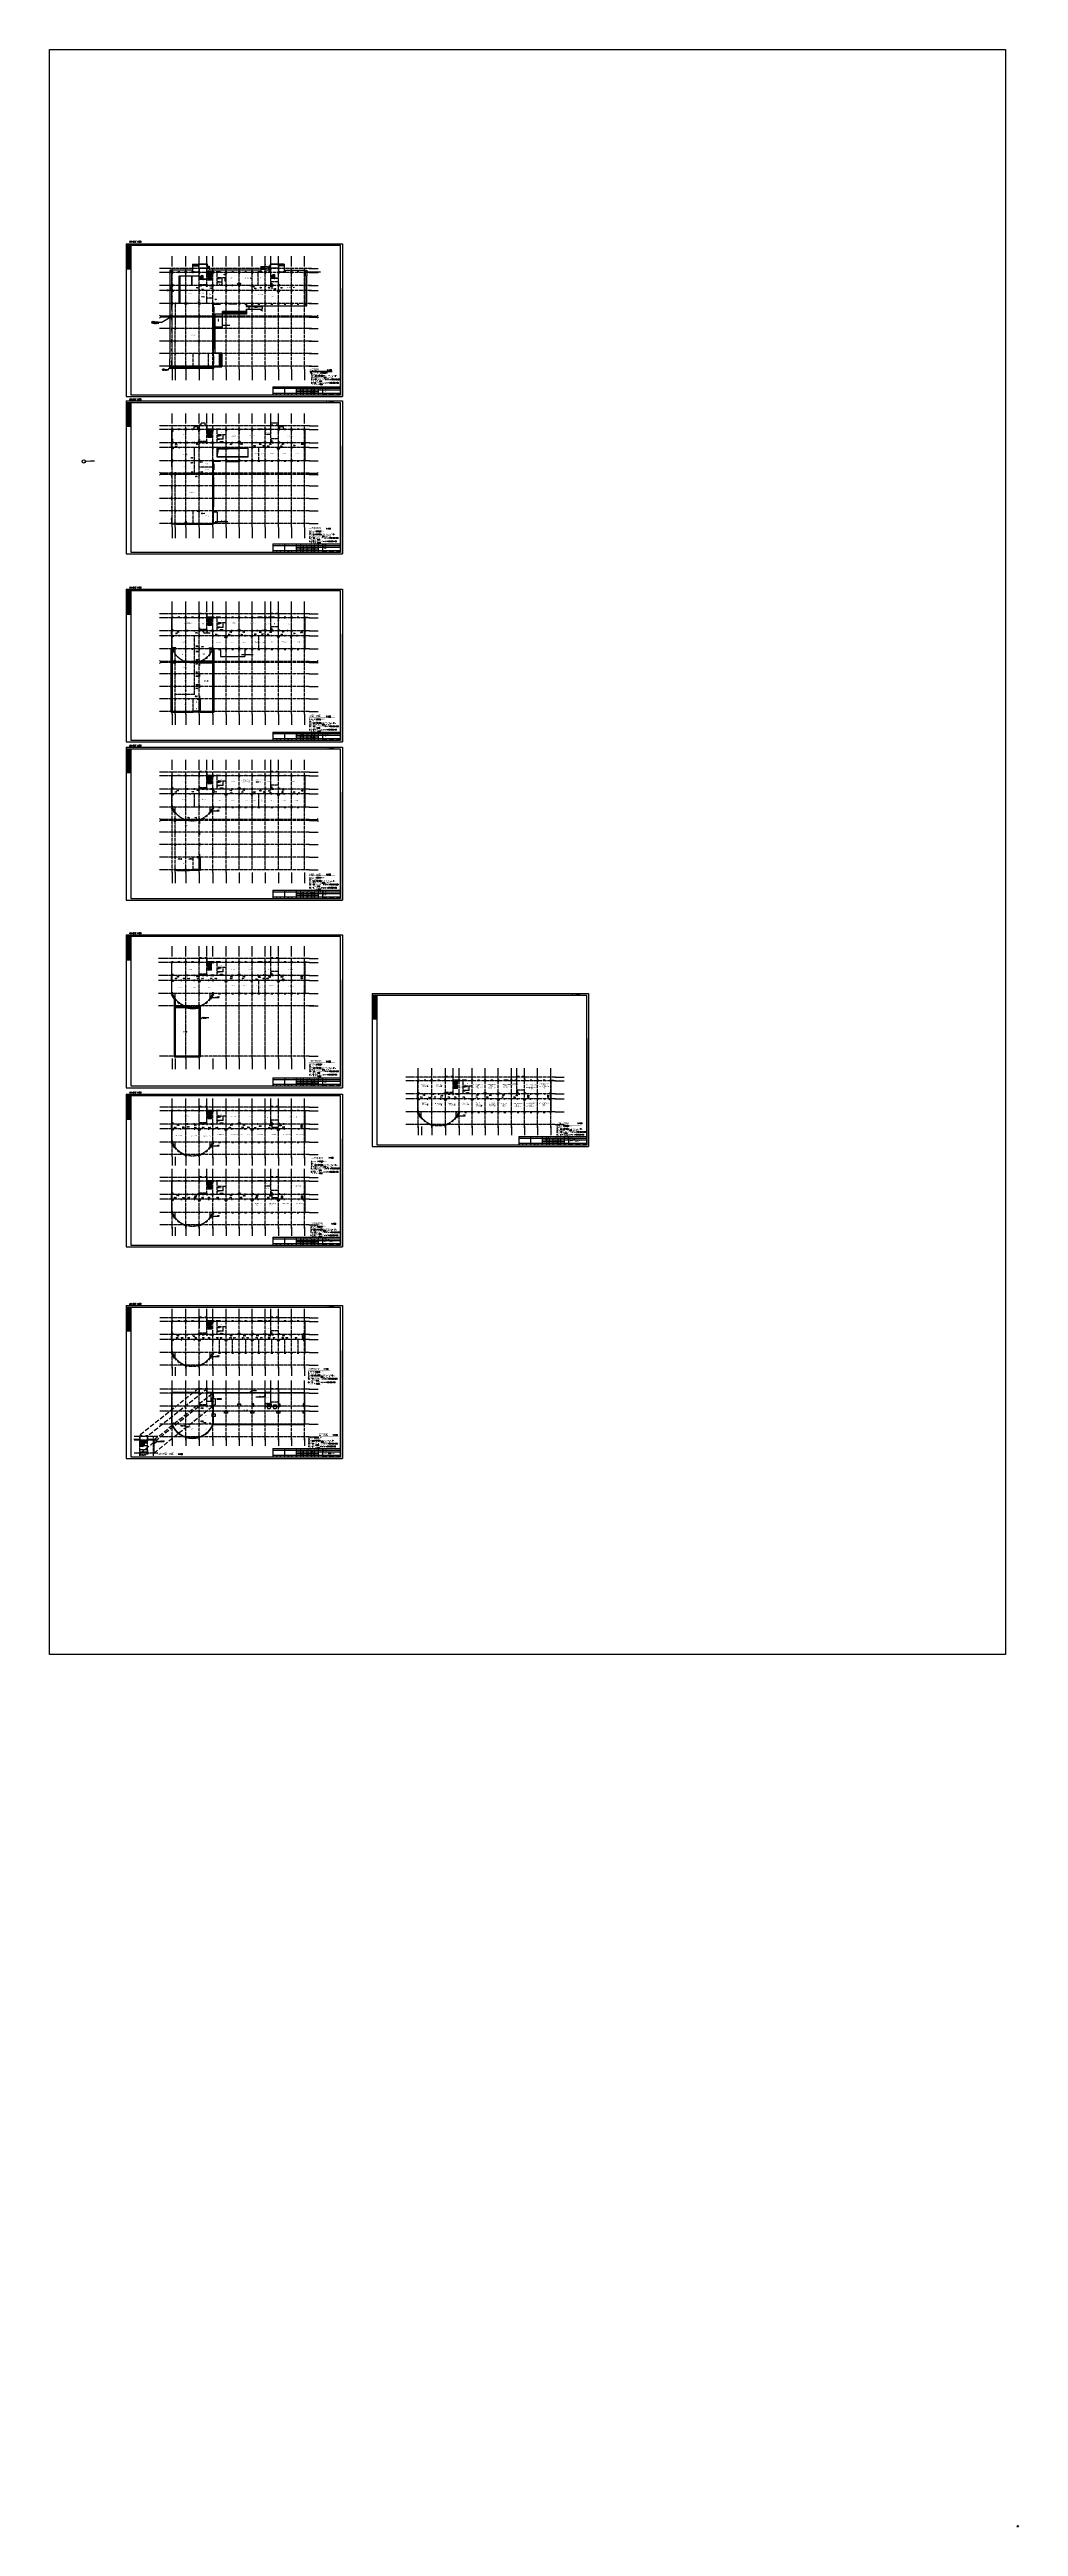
# Model space of a CAD drawing. Extents: x 356363 to 889308, y -1213508 to 149044.
import ezdxf
from ezdxf.enums import TextEntityAlignment as Align

# ---------------------------------------------------------------- set-up
doc = ezdxf.new("R2010")
doc.units = 0
doc.header["$LTSCALE"] = 1000
doc.header["$MEASUREMENT"] = 0
doc.linetypes.add('DASH', pattern=[0.35, 0.25, -0.1])
doc.linetypes.add('DOTE', pattern=[2.42, 2, -0.2, 0.02, -0.2])
doc.layers.get('0').update_dxf_attribs({"linetype": 'CONTINUOUS'})
for name, color, linetype in [('ACS_COM', 7, 'CONTINUOUS'), ('AXIS', 3, 'CONTINUOUS'), ('COLUMN', 7, 'CONTINUOUS'), ('DIM_IDEN', 3, 'CONTINUOUS'), ('DIM_SYMB', 3, 'CONTINUOUS'), ('DOTE', 1, 'CONTINUOUS'), ('EQUIP_消防', 7, 'CONTINUOUS'), ('JIAJU', 3, 'CONTINUOUS'), ('PUB_DIM', 3, 'CONTINUOUS'), ('PUB_TEXT', 7, 'CONTINUOUS'), ('STAIR', 2, 'CONTINUOUS'), ('WINDOW', 2, 'CONTINUOUS'), ('保温', 2, 'CONTINUOUS'), ('填充', 9, 'CONTINUOUS'), ('文字', 7, 'CONTINUOUS'), ('柱子', 7, 'CONTINUOUS'), ('洞口', 6, 'CONTINUOUS'), ('灭火器', 3, 'CONTINUOUS'), ('电洞', 32, 'CONTINUOUS')]:
    doc.layers.add(name, color=color, linetype=linetype)
doc.layers.add('WALL', color=4, linetype='CONTINUOUS', lineweight=40)
doc.styles.add('dm', font='romans.shx', dxfattribs={"width": 0.7, "bigfont": 'z.shx'})
doc.styles.add('HZ', font='romans.shx', dxfattribs={"bigfont": 'z.shx'})
doc.styles.get("Standard").update_dxf_attribs({"font": 'romans.shx', "height": 450, "bigfont": 'z.shx'})
doc.styles.add('Z', font='romans', dxfattribs={"width": 0.8, "bigfont": 'z'})
pattern_1 = [(180, (0, 0), (-1e-14, -158.75), [])]

# ---------------------------------------------------------------- blocks, each defined once
blk = doc.blocks.new('tk0')
at = {"color": 243}
for p, q in [((0, 84100), (0, 0)), ((0, 84100), (118900, 84100)), ((2500, 83098), (0, 83098)), ((500, 83098), (500, 70098)), ((1000, 83098), (1000, 70098)), ((1500, 83098), (1500, 70098)), ((2000, 83098), (2000, 70098)), ((118900, 84100), (118900, 0)), ((2500, 81098), (0, 81098)), ((2500, 79598), (0, 79598)), ((2500, 77598), (0, 77598)), ((2500, 76098), (0, 76098)), ((2500, 74098), (0, 74098)), ((2500, 72598), (0, 72598)), ((2500, 70098), (0, 70098)), ((118900, 0), (118900, 59400)), ((118900, 0), (118900, 42000)), ((118900, 0), (118900, 42000)), ((0, 0), (118900, 0)), ((34800, 0), (118900, 0)), ((44600, 0), (118900, 0)), ((59500, 0), (118900, 0)), ((80600, 1850), (117900, 1850)), ((82600, 1850), (82600, 950)), ((84600, 1850), (84600, 950)), ((87000, 5450), (87000, 950)), ((89000, 1850), (89000, 950)), ((91000, 1850), (91000, 950)), ((93400, 3650), (117900, 3650)), ((93400, 2750), (105500, 2750)), ((109900, 1850), (109900, 950)), ((111900, 1850), (111900, 950)), ((113900, 1850), (113900, 950)), ((115900, 1850), (115900, 950))]:
    blk.add_line(p, q, dxfattribs=at)
at = {"color": 244}
for p, q in [((2500, 83100), (2500, 950)), ((117900, 83100), (2500, 83100)), ((117900, 950), (117900, 83100)), ((117900, 950), (117900, 58400)), ((117900, 950), (117900, 40998)), ((117900, 950), (117900, 40998)), ((2500, 950), (117900, 950)), ((37300, 950), (117900, 950)), ((47100, 950), (117900, 950)), ((62000, 950), (117900, 950))]:
    blk.add_line(p, q, dxfattribs=at)
at = {"color": 247}
for p, q in [((80600, 5450), (117900, 5450)), ((80600, 5450), (80600, 950)), ((80600, 4550), (117900, 4550)), ((93400, 5450), (93400, 950))]:
    blk.add_line(p, q, dxfattribs=at)
at = {"color": 242}
for p, q in [((95800, 5450), (95800, 950)), ((97014, 5196), (96996, 5163)), ((97300, 4550), (97300, 950)), ((99300, 4550), (99300, 950)), ((102000, 4550), (102000, 950)), ((103500, 4550), (103500, 950)), ((105500, 5450), (105500, 950)), ((107900, 5450), (107900, 950))]:
    blk.add_line(p, q, dxfattribs=at)
for points in [[(96710, 5175), (96754, 5175), (96710, 4855), (96754, 4855)], [(96754, 5175), (96797, 5175), (96754, 5137), (96797, 5137)], [(96754, 4897), (96797, 4897), (96754, 4855), (96797, 4855)], [(96797, 5175), (96842, 5175), (96797, 4855), (96842, 4855)], [(96901, 5067), (96930, 5046), (96849, 5018), (96886, 4999)], [(96896, 4962), (96940, 4962), (96896, 4779), (96940, 4779)], [(96940, 5124), (96968, 5103), (96901, 5067), (96930, 5046)], [(96933, 5042), (97076, 5042), (96933, 5007), (97076, 5007)], [(96974, 5219), (96996, 5163), (96940, 5124), (96968, 5103)], [(96940, 4962), (97061, 4962), (96940, 4924), (97061, 4924)], [(96940, 4815), (97061, 4815), (96940, 4779), (97061, 4779)], [(96974, 5219), (97025, 5210), (96996, 5163), (97014, 5196)], [(96996, 5163), (97014, 5196), (97019, 5119), (97048, 5139)], [(97048, 5139), (97070, 5111), (97019, 5119), (97042, 5085)], [(97042, 5085), (97070, 5111), (97065, 5059), (97093, 5088)], [(97061, 4962), (97106, 4962), (97061, 4779), (97106, 4779)], [(97065, 5059), (97093, 5088), (97097, 5029), (97122, 5063)], [(97097, 5029), (97122, 5063), (97124, 5009), (97146, 5045)], [(97320, 5065), (97354, 5033), (97275, 5026), (97317, 4992)], [(97340, 4901), (97380, 4884), (97285, 4838), (97334, 4819)], [(97347, 5096), (97390, 5085), (97320, 5065), (97354, 5033)], [(97391, 4981), (97436, 4963), (97340, 4901), (97380, 4884)], [(97406, 5219), (97396, 5095), (97347, 5096), (97390, 5085)], [(97406, 5219), (97456, 5196), (97396, 5095), (97414, 5131)], [(97414, 5131), (97652, 5131), (97396, 5095), (97638, 5095)], [(97443, 4823), (97473, 4825), (97481, 4780), (97499, 4787)], [(97443, 4823), (97469, 4794), (97453, 4809), (97458, 4794)], [(97458, 4794), (97469, 4794), (97456, 4778), (97481, 4780)], [(97489, 4839), (97530, 4820), (97473, 4825), (97499, 4787)], [(97493, 4856), (97538, 4856), (97489, 4839), (97530, 4820)], [(97493, 5064), (97538, 5064), (97493, 4856), (97538, 4856)], [(97574, 4960), (97599, 4992), (97677, 4834), (97714, 4868)], [(97652, 5131), (97702, 5131), (97616, 5042), (97658, 5033)], [(97856, 5060), (97877, 5089), (97901, 5035), (97932, 5057)], [(97901, 4896), (97936, 4884), (97869, 4812), (97910, 4789)], [(97875, 5173), (97901, 5197), (97949, 5112), (97981, 5136)], [(97901, 5035), (97932, 5057), (97943, 4998), (97962, 5039)], [(97925, 4986), (97962, 4965), (97901, 4896), (97936, 4884)], [(97973, 4812), (98011, 4826), (97987, 4797), (98027, 4797)], [(97977, 4915), (98294, 4915), (97977, 4879), (98294, 4879)], [(97987, 4797), (98027, 4797), (97994, 4778)], [(97990, 5175), (98032, 5175), (97990, 5087), (98032, 5087)], [(98046, 4847), (98058, 4815), (98011, 4826), (98027, 4797)], [(98032, 5175), (98231, 5175), (98032, 5140), (98231, 5140)], [(98123, 5090), (98131, 5062), (98032, 5082), (98077, 5056)], [(98032, 5082), (98077, 5056), (98032, 4915), (98077, 4915)], [(98077, 4873), (98105, 4841), (98046, 4847), (98058, 4815)], [(98077, 5019), (98252, 5019), (98077, 4984), (98252, 4984)], [(98100, 5208), (98143, 5218), (98121, 5175), (98162, 5175)], [(98204, 5109), (98227, 5072), (98123, 5090), (98131, 5062)], [(98164, 4984), (98201, 4984), (98163, 4915), (98202, 4915)], [(98164, 4847), (98189, 4871), (98216, 4816), (98238, 4841)], [(98216, 4816), (98238, 4841), (98263, 4778), (98287, 4810)], [(98231, 5175), (98276, 5175), (98231, 5087), (98276, 5087)], [(98440, 4848), (98856, 4848), (98440, 4812), (98856, 4812)], [(98469, 5175), (98810, 5175), (98469, 5138), (98810, 5138)], [(98618, 5142), (98663, 5142), (98618, 4843), (98663, 4843)], [(98989, 5079), (99023, 5102), (99072, 4939), (99109, 4960)], [(98998, 4831), (99416, 4831), (98998, 4795), (99416, 4795)], [(99130, 5220), (99175, 5220), (99130, 4829), (99175, 4829)], [(99236, 5216), (99288, 5213), (99236, 5195), (99281, 5191)], [(99236, 5195), (99281, 5191), (99236, 4794), (99281, 4794)], [(99343, 5037), (99378, 5026), (99308, 4936), (99341, 4924)], [(99367, 5127), (99412, 5111), (99343, 5037), (99378, 5026)], [(99624, 4847), (99655, 4810), (99557, 4823), (99595, 4779)], [(99571, 5087), (99989, 5087), (99571, 5050), (99989, 5050)], [(99679, 4888), (99708, 4854), (99624, 4847), (99655, 4810)], [(99717, 4934), (99746, 4902), (99679, 4888), (99708, 4854)], [(99738, 4977), (99774, 4953), (99717, 4934), (99746, 4902)], [(99749, 5013), (99791, 5006), (99738, 4977), (99774, 4953)], [(99754, 5050), (99798, 5050), (99749, 5013), (99791, 5006)], [(99754, 5219), (99821, 5214), (99754, 5196), (99805, 5197)], [(99754, 5196), (99805, 5197), (99754, 5087), (99799, 5087)], [(99798, 5050), (99808, 5050), (99787, 4992), (99821, 5003)], [(99787, 4992), (99821, 5003), (99818, 4922), (99842, 4958)], [(99818, 4922), (99842, 4958), (99847, 4878), (99867, 4922)], [(99847, 4878), (99867, 4922), (99879, 4843), (99902, 4884)], [(99879, 4843), (99902, 4884), (99914, 4813), (99944, 4852)], [(99914, 4813), (99944, 4852), (99956, 4785), (99996, 4826)], [(100132, 4940), (100331, 4940), (100132, 4900), (100331, 4900)], [(100135, 5124), (100177, 5124), (100135, 5030), (100177, 5030)], [(100176, 5196), (100217, 5219), (100221, 5132), (100259, 5153)], [(100177, 5124), (100529, 5124), (100177, 5083), (100529, 5083)], [(100220, 5043), (100491, 5043), (100220, 5004), (100495, 5004)], [(100268, 4823), (100312, 4823), (100281, 4805), (100323, 4807)], [(100281, 4805), (100323, 4807), (100287, 4778), (100340, 4783)], [(100302, 5214), (100352, 5219), (100320, 5182), (100363, 5188)], [(100330, 4835), (100365, 4796), (100312, 4823), (100340, 4783)], [(100320, 5182), (100363, 5188), (100330, 5146), (100376, 5153)], [(100331, 4839), (100374, 4839), (100330, 4837), (100373, 4813)], [(100330, 4837), (100373, 4813), (100330, 4835), (100365, 4796)], [(100402, 5004), (100495, 5004), (100331, 4958), (100374, 4948)], [(100331, 4958), (100374, 4948), (100331, 4839), (100374, 4839)], [(100374, 4940), (100572, 4940), (100374, 4900), (100572, 4900)], [(100447, 5199), (100486, 5183), (100416, 5124), (100452, 5124)], [(100455, 5219), (100511, 5200), (100447, 5199), (100486, 5183)], [(100529, 5124), (100569, 5124), (100529, 5033), (100569, 5033)], [(100779, 4854), (100810, 4832), (100725, 4810), (100762, 4776)], [(100781, 5079), (100813, 5070), (100732, 5030), (100758, 4993)], [(100733, 5162), (100825, 5162), (100733, 5125), (100810, 5125)], [(100737, 4949), (100769, 4967), (100762, 4901), (100783, 4928)], [(100784, 5030), (100860, 5030), (100758, 4993), (100861, 4993)], [(100762, 4901), (100783, 4928), (100789, 4867), (100805, 4893)], [(100814, 4913), (100839, 4886), (100779, 4854), (100810, 4832)], [(100825, 5162), (100861, 5162), (100781, 5079), (100813, 5070)], [(100824, 4956), (100856, 4944), (100814, 4913), (100839, 4886)], [(100816, 4842), (100829, 4868), (100846, 4822), (100864, 4845)], [(100826, 4993), (100861, 4993), (100824, 4956), (100856, 4944)], [(100846, 4822), (100864, 4845), (100907, 4795), (100909, 4830)], [(100865, 5099), (100990, 5099), (100865, 5070), (100990, 5070)], [(100865, 4907), (100990, 4907), (100865, 4877), (100990, 4877)], [(100881, 4976), (100990, 4976), (100881, 4941), (100990, 4941)], [(100882, 5161), (100990, 5161), (100882, 5130), (100990, 5130)], [(100893, 5040), (100990, 5040), (100893, 5008), (100990, 5008)], [(100907, 4795), (100909, 4830), (100990, 4786), (100976, 4819)], [(100990, 4786), (100976, 4819), (101070, 4786), (101060, 4820)], [(100990, 5206), (101027, 5206), (100990, 4826), (101027, 4826)], [(101027, 5161), (101084, 5161), (101027, 5130), (101084, 5130)], [(101027, 5099), (101084, 5099), (101027, 5070), (101084, 5070)], [(101027, 5040), (101084, 5040), (101027, 5008), (101084, 5008)], [(101027, 4976), (101129, 4976), (101027, 4941), (101129, 4941)], [(101027, 4907), (101144, 4907), (101027, 4877), (101144, 4877)], [(101070, 4786), (101060, 4820), (101149, 4784), (101165, 4835)], [(101084, 5161), (101128, 5161), (101084, 5008), (101128, 5008)], [(101128, 5099), (101165, 5099), (101128, 5070), (101165, 5070)], [(101377, 5146), (101411, 5122), (101319, 5078), (101356, 5058)], [(101320, 4858), (101397, 4861), (101320, 4812), (101413, 4830)], [(101331, 5027), (101397, 5027), (101331, 4990), (101397, 4990)], [(101411, 5209), (101454, 5194), (101377, 5146), (101411, 5122)], [(101397, 5027), (101440, 5027), (101397, 4861), (101440, 4867)], [(101397, 4861), (101490, 4879), (101413, 4830), (101489, 4844)], [(101434, 5159), (101542, 5159), (101411, 5122), (101542, 5122)], [(101431, 5122), (101468, 5122), (101453, 5053), (101497, 5064)], [(101440, 5027), (101495, 5027), (101440, 4990), (101495, 4990)], [(101442, 4796), (101466, 4810), (101462, 4787), (101479, 4800)], [(101462, 4787), (101479, 4800), (101480, 4770), (101499, 4784)], [(101494, 4840), (101527, 4816), (101466, 4810), (101499, 4784)], [(101510, 4872), (101547, 4852), (101494, 4840), (101527, 4816)], [(101516, 4906), (101560, 4907), (101510, 4872), (101547, 4852)], [(101568, 5144), (101603, 5122), (101511, 5078), (101548, 5058)], [(101516, 5035), (101560, 5035), (101516, 4906), (101560, 4905)], [(101560, 5035), (101657, 5035), (101560, 4999), (101655, 4999)], [(101603, 5209), (101646, 5194), (101568, 5144), (101603, 5122)], [(101583, 4961), (101627, 4964), (101588, 4868), (101632, 4872)], [(101626, 5159), (101758, 5159), (101603, 5122), (101758, 5122)], [(101645, 5122), (101682, 5122), (101667, 5053), (101710, 5064)], [(101657, 5035), (101699, 5035), (101649, 4833), (101696, 4833)], [(101649, 4833), (101696, 4833), (101652, 4813), (101697, 4831)], [(101697, 4831), (101700, 4829), (101652, 4813), (101663, 4797)], [(101700, 4829), (101704, 4826), (101663, 4797), (101678, 4785)], [(101704, 4826), (101707, 4826), (101678, 4785), (101695, 4780)], [(101707, 4826), (101709, 4825), (101695, 4780), (101717, 4780)], [(101709, 4825), (101715, 4826), (101717, 4780), (101739, 4787)], [(101715, 4826), (101722, 4833), (101739, 4787), (101751, 4799)], [(101722, 4833), (101724, 4846), (101751, 4799), (101757, 4812)], [(101724, 4846), (101728, 4858), (101736, 4833), (101757, 4812)], [(101725, 4871), (101738, 4864), (101727, 4859), (101744, 4833)], [(101736, 4833), (101757, 4812), (101762, 4833), (101768, 4857)], [(101738, 4864), (101768, 4857), (101744, 4833), (101762, 4833)], [(101882, 5081), (101947, 5081), (101882, 5043), (101947, 5043)], [(101924, 5184), (101968, 5200), (101966, 5108), (102009, 5128)], [(101924, 4825), (102019, 4919), (101946, 4787), (102049, 4884)], [(101947, 5081), (101991, 5081), (101947, 4848), (101991, 4891)], [(102057, 4822), (102065, 4783), (102013, 4814), (102050, 4778)], [(102052, 5078), (102095, 5060), (102017, 5047), (102061, 5025)], [(102045, 5015), (102193, 5015), (102045, 4988), (102193, 4988)], [(102073, 5128), (102114, 5108), (102052, 5078), (102095, 5060)], [(102089, 4835), (102124, 4811), (102057, 4822), (102065, 4783)], [(102059, 4958), (102100, 4974), (102086, 4902), (102120, 4928)], [(102074, 5140), (102117, 5131), (102073, 5128), (102114, 5108)], [(102074, 5208), (102117, 5208), (102074, 5140), (102117, 5132)], [(102086, 4902), (102120, 4928), (102123, 4858), (102152, 4887)], [(102123, 4858), (102154, 4832), (102089, 4835), (102124, 4811)], [(102117, 5208), (102183, 5208), (102117, 5173), (102183, 5173)], [(102152, 4887), (102183, 4861), (102123, 4858), (102154, 4832)], [(102182, 4940), (102221, 4921), (102152, 4887), (102183, 4861)], [(102154, 4832), (102183, 4861), (102200, 4806), (102211, 4844)], [(102191, 4976), (102240, 4975), (102182, 4940), (102221, 4921)], [(102183, 5208), (102227, 5208), (102183, 5085), (102227, 5088)], [(102183, 5085), (102227, 5088), (102190, 5062), (102233, 5080)], [(102190, 5062), (102233, 5080), (102207, 5046), (102251, 5079)], [(102193, 5015), (102245, 5015), (102191, 4976), (102240, 4975)], [(102200, 4806), (102211, 4844), (102244, 4792), (102252, 4830)], [(102207, 5046), (102251, 5079), (102241, 5041), (102262, 5079)], [(102241, 5041), (102262, 5079), (102294, 5044), (102271, 5079)], [(102244, 4792), (102252, 4830), (102276, 4786), (102310, 4824)], [(102294, 5044), (102271, 5079), (102314, 5057), (102280, 5093)], [(102446, 5079), (102498, 5079), (102446, 5042), (102498, 5042)], [(102480, 5184), (102521, 5199), (102538, 5108), (102577, 5127)], [(102483, 4828), (102603, 4939), (102501, 4797), (102628, 4910)], [(102498, 5079), (102542, 5079), (102498, 4842), (102542, 4883)], [(102592, 5078), (102720, 5078), (102592, 5042), (102720, 5042)], [(102720, 5217), (102774, 5210), (102720, 5196), (102764, 5191)], [(102720, 5196), (102764, 5191), (102720, 4777), (102764, 4777)], [(102764, 5078), (102886, 5078), (102764, 5042), (102886, 5042)], [(103031, 5021), (103053, 4978), (103010, 4992), (103027, 4944)], [(103017, 5182), (103078, 5182), (103017, 5151), (103076, 5151)], [(103052, 5060), (103084, 5032), (103031, 5021), (103053, 4978)], [(103067, 5102), (103105, 5086), (103052, 5060), (103084, 5032)], [(103053, 4978), (103059, 4987), (103053, 4935), (103095, 4944)], [(103053, 4935), (103095, 4944), (103095, 4916)], [(103053, 4935), (103095, 4916), (103053, 4834), (103095, 4834)], [(103084, 5032), (103095, 5022), (103059, 4987), (103095, 4944)], [(103074, 5136), (103115, 5128), (103067, 5102), (103105, 5086)], [(103078, 5182), (103120, 5182), (103074, 5136), (103115, 5128)], [(103084, 5032), (103095, 5057), (103095, 5022)], [(103095, 5057), (103141, 5057), (103095, 5022), (103141, 5022)], [(103095, 4869), (103141, 4869), (103095, 4834), (103141, 4834)], [(103120, 5182), (103186, 5182), (103118, 5151), (103186, 5151)], [(103141, 5057), (103186, 5057), (103141, 4834), (103186, 4834)], [(103179, 4804), (103196, 4818), (103203, 4795), (103213, 4803)], [(103194, 5033), (103267, 5033), (103194, 4997), (103267, 4997)], [(103216, 4838), (103254, 4810), (103196, 4818), (103233, 4786)], [(103202, 5197), (103267, 5197), (103202, 5166), (103267, 5166)], [(103203, 4795), (103213, 4803), (103224, 4777), (103233, 4786)], [(103236, 4866), (103276, 4845), (103216, 4838), (103254, 4810)], [(103253, 4900), (103294, 4882), (103236, 4866), (103276, 4845)], [(103264, 4938), (103305, 4924), (103253, 4900), (103294, 4882)], [(103267, 4974), (103310, 4972), (103264, 4938), (103305, 4924)], [(103267, 5197), (103310, 5197), (103267, 4974), (103310, 4972)], [(103310, 5197), (103363, 5197), (103310, 5166), (103363, 5166)], [(103310, 5033), (103363, 5033), (103310, 4997), (103363, 4997)], [(103363, 5197), (103406, 5197), (103363, 4782), (103406, 4782)], [(103406, 5197), (103447, 5197), (103406, 5166), (103447, 5166)], [(103406, 5033), (103450, 5033), (103406, 4997), (103450, 4997)], [(103635, 4826), (103654, 4787), (103581, 4820), (103609, 4777)], [(103589, 5164), (103632, 5164), (103589, 5081), (103632, 5081)], [(103639, 5042), (103669, 5019), (103594, 5020), (103630, 4994)], [(103619, 4971), (103850, 4971), (103619, 4934), (103850, 4934)], [(103632, 5164), (103956, 5164), (103632, 5129), (103956, 5129)], [(103667, 4840), (103696, 4807), (103635, 4826), (103654, 4787)], [(103682, 5070), (103714, 5048), (103639, 5042), (103669, 5019)], [(103691, 4858), (103727, 4833), (103667, 4840), (103696, 4807)], [(103715, 5098), (103756, 5075), (103682, 5070), (103714, 5048)], [(103711, 4882), (103751, 4863), (103691, 4858), (103727, 4833)], [(103727, 4911), (103769, 4899), (103711, 4882), (103751, 4863)], [(103734, 4934), (103778, 4934), (103727, 4911), (103769, 4899)], [(103738, 5040), (103795, 5031), (103738, 5023), (103781, 5012)], [(103738, 5023), (103781, 5012), (103738, 4971), (103781, 4971)], [(103753, 5200), (103797, 5209), (103767, 5164), (103815, 5164)], [(103820, 5071), (103848, 5098), (103841, 5061), (103879, 5085)], [(103841, 5061), (103879, 5085), (103876, 5041), (103912, 5068)], [(103850, 4971), (103895, 4971), (103850, 4825), (103895, 4838)], [(103850, 4825), (103895, 4838), (103854, 4811), (103897, 4833)], [(103854, 4811), (103897, 4833), (103858, 4802), (103900, 4828)], [(103858, 4802), (103900, 4828), (103867, 4793), (103909, 4822)], [(103867, 4793), (103909, 4822), (103880, 4786), (103925, 4820)], [(103876, 5041), (103912, 5068), (103911, 5019), (103941, 5049)], [(103925, 4820), (103931, 4820), (103880, 4786), (103894, 4784)], [(103931, 4820), (103945, 4820), (103894, 4784), (103977, 4784)], [(103911, 5019), (103941, 5049), (103948, 4991), (103976, 5020)], [(103945, 4820), (103949, 4820), (103977, 4784), (103984, 4785)], [(103949, 4820), (103963, 4822), (103984, 4785), (103990, 4787)], [(103956, 5164), (103999, 5164), (103956, 5081), (103999, 5081)], [(103963, 4822), (103971, 4829), (103990, 4787), (103996, 4790)], [(103971, 4829), (103975, 4838), (103996, 4790), (104008, 4800)], [(103975, 4838), (103976, 4859), (104008, 4800), (104011, 4805)], [(103976, 4875), (104004, 4858), (103976, 4867), (104018, 4828)], [(103976, 4859), (103976, 4867), (104011, 4805), (104018, 4828)], [(104004, 4858), (104025, 4855), (104018, 4828)], [(104156, 5197), (104194, 5197), (104156, 4777), (104194, 4777)], [(104194, 5197), (104246, 5197), (104194, 5169), (104241, 5169)], [(104199, 4911), (104228, 4911), (104227, 4865), (104265, 4880)], [(104246, 5197), (104292, 5197), (104218, 5040), (104247, 5040)], [(104218, 5040), (104247, 5040), (104235, 5016), (104261, 5026)], [(104227, 4820), (104264, 4823), (104243, 4798), (104265, 4805)], [(104240, 4918), (104287, 4910), (104228, 4911), (104265, 4880)], [(104235, 5016), (104261, 5026), (104245, 4994), (104270, 5015)], [(104247, 4925), (104288, 4913), (104240, 4918), (104287, 4910)], [(104243, 4798), (104265, 4805), (104245, 4776), (104268, 4781)], [(104245, 4994), (104270, 5015), (104250, 4977), (104286, 4978)], [(104253, 4945), (104288, 4961), (104247, 4925), (104288, 4913)], [(104250, 4977), (104286, 4978), (104253, 4945), (104288, 4961)], [(104294, 4834), (104307, 4795), (104264, 4823), (104268, 4781)], [(104323, 4854), (104351, 4825), (104294, 4834), (104307, 4795)], [(104295, 5164), (104342, 5164), (104295, 5085), (104342, 5085)], [(104295, 4997), (104560, 4997), (104295, 4959), (104560, 4959)], [(104347, 4882), (104380, 4859), (104323, 4854), (104351, 4825)], [(104328, 5075), (104533, 5075), (104328, 5041), (104533, 5040)], [(104342, 5164), (104514, 5164), (104342, 5129), (104514, 5129)], [(104360, 4910), (104398, 4891), (104347, 4882), (104380, 4859)], [(104367, 4935), (104409, 4929), (104360, 4910), (104398, 4891)], [(104368, 4959), (104413, 4957), (104367, 4935), (104409, 4929)], [(104396, 5212), (104451, 5217), (104405, 5202), (104451, 5208)], [(104405, 5202), (104451, 5208), (104414, 5164), (104452, 5164)], [(104442, 4959), (104485, 4959), (104443, 4840), (104485, 4858)], [(104443, 4840), (104485, 4858), (104445, 4828), (104487, 4850)], [(104445, 4828), (104487, 4850), (104452, 4815), (104490, 4844)], [(104452, 4815), (104490, 4844), (104464, 4805), (104495, 4839)], [(104464, 4805), (104495, 4839), (104487, 4799), (104502, 4836)], [(104487, 4799), (104502, 4836), (104538, 4799), (104520, 4835)], [(104514, 5164), (104555, 5164), (104514, 5085), (104555, 5085)], [(104538, 4799), (104520, 4835), (104542, 4800), (104528, 4837)], [(104542, 4800), (104528, 4837), (104553, 4804), (104533, 4841)], [(104553, 4804), (104533, 4841), (104558, 4808), (104539, 4849)], [(104558, 4808), (104539, 4849), (104568, 4818), (104542, 4857)], [(104568, 4818), (104542, 4857), (104573, 4827), (104548, 4872)], [(104573, 4827), (104548, 4872), (104581, 4844), (104551, 4880)], [(104553, 4885), (104569, 4870), (104551, 4880), (104565, 4863)], [(104569, 4870), (104591, 4865), (104565, 4863), (104581, 4844)]]:
    blk.add_solid(points, dxfattribs=at)
at = {"color": 242, "linetype": 'Continuous', "style": 'Z', "width": 0.8}
for s in ['建设部 建筑设计甲级', '              080006-sj']:
    blk.add_text(s, height=300, dxfattribs=at).set_placement((109462, 83420))
at = {"color": 242, "style": 'Z', "width": 0.8}
for s, p in [('筑', (405, 71843)), ('建', (411, 70565)), ('构', (905, 71843)), ('结', (911, 70565)), ('水', (1397, 71196)), ('暖', (1909, 71208)), ('电', (2406, 71164))]:
    blk.add_text(s, height=300, rotation=90, dxfattribs=at).set_placement(p)
at = {"color": 242, "style": 'HZ', "width": 0.8}
for s, p in [('签    字', (81600, 1400)), ('签    字', (88000, 1400)), ('注    册    建    筑    师', (90200, 5000)), ('图      名', (106700, 2750)), ('图    号', (110900, 1400)), ('日    期', (114900, 1400))]:
    blk.add_text(s, height=300, dxfattribs=at).set_placement(p, align=Align.MIDDLE)
for s, p in [('注  册  工  程  设  计  师', (83800, 5000)), ('校      对', (94600, 1400)), ('审      定', (94600, 3200)), ('审      核', (94600, 2300)), ('单 位 名 称', (94600, 5000)), ('项目设计负责人', (100650, 3200)), ('专业设计负责人', (100650, 2300)), ('建 设 单 位', (106700, 5000)), ('工 程 名 称', (106700, 4100)), ('工 程 编 号', (106700, 1400))]:
    blk.add_text(s, height=300, dxfattribs=at).set_placement(p, align=Align.MIDDLE_CENTER)
at = {"color": 242, "style": 'HZ'}
for s, width, p in [('技', 0.7, (93586, 3936)), ('术', 0.7, (94005, 3936)), ('负', 0.7, (94474, 3936)), ('责', 0.7, (94943, 3936)), ('人', 0.7, (95362, 3936)), ('设 计 .', 0.7, (99484, 1236)), ('设', 0.8, (99494, 3950)), ('计', 0.8, (99890, 3950)), ('总', 0.8, (100286, 3950)), ('负', 0.8, (100682, 3950)), ('制 图', 0.7, (101033, 1236)), ('责', 0.8, (101078, 3950)), ('人', 0.8, (101474, 3950))]:
    blk.add_text(s, height=300, dxfattribs=dict(at, width=width)).set_placement(p)
blk = doc.blocks.new('M_E11')
for p, q in [((-280, -10), (-280, 0)), ((280, 0), (280, -10)), ((-251, -189), (-251, -186)), ((-248, -183), (-250, -185))]:
    blk.add_line(p, q)
at = {"const_width": 1.5}
for points in [[(-280, 0), (280, 0)], [(-326, -200), (-280, -5)], [(326, -204), (280, -5)]]:
    blk.add_lwpolyline(points, dxfattribs=at)
for points in [[(-326, -200, 0.00822336), (-326, -204, 0.14928526)], [(-326, -266, 0.14928526), (-304, -337, 0.10707853), (-231, -408, 0.075625), (-131, -450, 0.06243575), (-1, -467, 0.06243575), (130, -452, 0.075625), (230, -410, 0.10707853), (304, -339, 0.14928526), (326, -268, 0.00520545), (326, -266, 0.08659556)]]:
    blk.add_lwpolyline(points, format="xyb", dxfattribs=at)
at = {"const_width": 1.5, "flags": 128}
for points in [[(-326, -204), (-326, -268)], [(326, -204), (326, -268)]]:
    blk.add_lwpolyline(points, dxfattribs=at)
at = {"flags": 128}
for points in [[(-253, -188, 0.17254624), (-250, -358, 0.7263952)], [(253, -188, -0.17254624), (250, -358, -0.7263952)]]:
    blk.add_lwpolyline(points, format="xyb", dxfattribs=at)
for points in [[(253, -188, 0.0982083), (193, -141, 0.06628655), (110, -111, 0.05242807), (0, -100, 0.05242807), (-110, -111, 0.06628655), (-193, -141, 0.09387597), (-251, -186, 0.17137718)], [(-250, -358, 0.09134119), (-193, -401, 0.06628655), (-110, -431, 0.05242807), (0, -442, 0.05242807), (110, -431, 0.06628655), (193, -401, 0.0917559), (250, -358, 0.17137718)]]:
    blk.add_lwpolyline(points, format="xyb")
for centre, radius in [((-210, -75), 24), ((-210, -75), 24), ((-210, -75), 24), ((-90, -65), 10), ((0, -170), 25), ((0, -170), 15), ((90, -65), 10), ((210, -75), 24)]:
    blk.add_circle(centre, radius)
blk.add_arc((-250, -186), 1, 131.322357, 180)
at = {"width": 0.8, "flags": 9}
for tag in ['XSIZE', 'YSIZE']:
    blk.add_attdef(tag, (0, 0), '', height=0.5, dxfattribs=at)
blk = doc.blocks.new('灭火器')
at = {"layer": '灭火器'}
h = blk.add_hatch(dxfattribs=at)
h.set_pattern_fill('ANSI31', color=256, scale=100, style=0)
h.set_pattern_definition([(45, (-132002.346, 14406.528), (-8.8388348, 8.8388348), [])])
h.paths.add_polyline_path([(-93, -165), (94, -165), (94, -334), (-93, -334)])
for p, q in [((0, 0), (-247, -358)), ((0, 0), (247, -358)), ((-247, -358), (247, -358))]:
    blk.add_line(p, q, dxfattribs=at)
blk.add_lwpolyline([(-93, -165), (94, -165), (94, -334), (-93, -334)], close=True, dxfattribs=at)
blk = doc.blocks.new('gdfgdjjjhhh')
at = {"layer": '洞口'}
for p, q in [((0, 0), (1200, 200)), ((1200, 0), (0, 200))]:
    blk.add_line(p, q, dxfattribs=at)
blk.add_lwpolyline([(0, 0), (1200, 0), (1200, 200), (0, 200)], close=True, dxfattribs=at)
blk = doc.blocks.new('hhhjjj')
at = {"layer": '洞口'}
for p, q in [((0, 0), (400, 250)), ((400, 0), (0, 250))]:
    blk.add_line(p, q, dxfattribs=at)
blk.add_lwpolyline([(0, 0), (400, 0), (400, 250), (0, 250)], close=True, dxfattribs=at)
blk = doc.blocks.new('$TwtSys$00000434')
for p, q in [((-0.5, 0.5), (-0.5, -0.5)), ((-0.5, -0.5), (0.5, 0.5)), ((0.5, 0.5), (-0.5, 0.5)), ((0.5, -0.5), (0.5, 0.5)), ((-0.5, -0.5), (0.5, -0.5))]:
    blk.add_line(p, q)
blk.add_solid([(0.5, -0.5), (0.5, 0.5), (-0.5, -0.5)])
blk = doc.blocks.new('dfsfsfhh')
at = {"layer": '电洞'}
for p, q in [((-225, 0), (225, 150)), ((225, 0), (-225, 150))]:
    blk.add_line(p, q, dxfattribs=at)
blk.add_lwpolyline([(-225, 0), (225, 0), (225, 150), (-225, 150)], close=True, dxfattribs=at)
blk = doc.blocks.new('gdfjj')
for points in [[(100, 350), (-100, 350), (0, 0)], [(-100, -350), (100, -350), (0, 0)]]:
    blk.add_hatch(color=256).paths.add_polyline_path(points)
for p, q in [((-100, 350), (100, 350)), ((-100, -350), (-100, 350)), ((100, -350), (-100, 350)), ((-100, -350), (100, 350)), ((100, 350), (100, -350)), ((100, -350), (-100, -350))]:
    blk.add_line(p, q)

msp = doc.modelspace()

# ---------------------------------------------------------------- hatches: boundary and pattern name
at = {"layer": 'JIAJU'}
h = msp.add_hatch(dxfattribs=at)
h.set_pattern_fill('ANSI31', color=256, scale=100, angle=45, style=0)
h.set_pattern_definition([(90, (0, 0), (-158.75, 1e-14), [])])
h.paths.add_polyline_path([(438145, 24644), (431245, 24644), (431245, 24344), (434445, 24344), (434745, 24344), (438145, 24344)])
h.paths.add_polyline_path([(431245, 24644), (427745, 24644), (427745, 24344), (428045, 24344), (431245, 24344)])
h = msp.add_hatch(dxfattribs=at)
h.set_pattern_fill('ANSI31', color=256, scale=100, angle=135, style=0)
h.set_pattern_definition(pattern_1)
h.paths.add_polyline_path([(428045, 19244), (427745, 19244), (427745, 16544), (428045, 16544)])
h.paths.add_polyline_path([(428045, 16544), (427745, 16544), (427745, 10044), (428045, 10044)])
h.paths.add_polyline_path([(428045, 24344), (427745, 24344), (427745, 19244), (428045, 19244)])
h = msp.add_hatch(dxfattribs=at)
h.set_pattern_fill('ANSI31', color=256, scale=100, angle=135, style=0)
h.set_pattern_definition(pattern_1)
h.paths.add_polyline_path([(434745, 24344), (434445, 24344), (434445, 19544), (434745, 19544)])
at = {"layer": '填充'}
h = msp.add_hatch(color=256, dxfattribs=at)
h.paths.add_polyline_path([(439045, -18506), (439045, -18006), (438445, -18006), (438445, -18506)])
h.paths.add_polyline_path([(439145, 8944), (439145, 9744), (438345, 9744), (438345, 8944)])
h.paths.add_polyline_path([(425745, -18506), (425745, -18006), (425245, -18006), (425245, -18506)])
h.paths.add_polyline_path([(431495, -18506), (431495, -18006), (430995, -18006), (430995, -18506)])
h.paths.add_polyline_path([(446545, -18506), (446545, -18006), (446045, -18006), (446045, -18506)])
h.paths.add_polyline_path([(425845, -11606), (425845, -11106), (425245, -11106), (425245, -11606)])
h.paths.add_polyline_path([(431495, -11606), (431495, -11106), (430995, -11106), (430995, -11606)])
h.paths.add_polyline_path([(439045, -11606), (439045, -11106), (438445, -11106), (438445, -11606)])
h.paths.add_polyline_path([(446345, -11606), (446345, -11106), (445845, -11106), (445845, -11606)])
h.paths.add_polyline_path([(425845, -4706), (425845, -4206), (425245, -4206), (425245, -4706)])
h.paths.add_polyline_path([(431495, -4706), (431495, -4206), (430995, -4206), (430995, -4706)])
h.paths.add_polyline_path([(439045, -4706), (439045, -4206), (438445, -4206), (438445, -4706)])
h.paths.add_polyline_path([(446345, -4706), (446345, -4206), (445845, -4206), (445845, -4706)])
h.paths.add_polyline_path([(425745, 1594), (425745, 2094), (425245, 2094), (425245, 1594)])
h.paths.add_polyline_path([(431495, 1594), (431495, 2094), (430995, 2094), (430995, 1594)])
h.paths.add_polyline_path([(439045, 1594), (439045, 2094), (438545, 2094), (438545, 1594)])
h.paths.add_polyline_path([(446345, 1594), (446345, 2094), (445845, 2094), (445845, 1594)])
h.paths.add_polyline_path([(424145, 8944), (424145, 9744), (423445, 9744), (423445, 8944)])
h.paths.add_polyline_path([(424145, 16194), (424145, 16894), (423445, 16894), (423445, 16194)])
h.paths.add_polyline_path([(424145, 18894), (424145, 19594), (423445, 19594), (423445, 18894)])
h.paths.add_polyline_path([(424145, 26044), (424145, 26744), (423445, 26744), (423445, 26044)])
h.paths.add_polyline_path([(425745, 2194), (425745, 2694), (425245, 2694), (425245, 2194)])
h.paths.add_polyline_path([(431595, 2194), (431595, 2894), (430895, 2894), (430895, 2194)])
h.paths.add_polyline_path([(431645, 8944), (431645, 9744), (430845, 9744), (430845, 8944)])
h.paths.add_polyline_path([(431595, 16194), (431595, 16894), (430895, 16894), (430895, 16194)])
h.paths.add_polyline_path([(431595, 18894), (431595, 19594), (430895, 19594), (430895, 18894)])
h.paths.add_polyline_path([(431595, 26044), (431595, 26744), (430895, 26744), (430895, 26044)])
h.paths.add_polyline_path([(439095, 2194), (439095, 2894), (438395, 2894), (438395, 2194)])
h.paths.add_polyline_path([(439095, 16194), (439095, 16894), (438395, 16894), (438395, 16194)])
h.paths.add_polyline_path([(439095, 18894), (439095, 19594), (438395, 19594), (438395, 18894)])
h.paths.add_polyline_path([(439095, 26044), (439095, 26744), (438395, 26744), (438395, 26044)])
h.paths.add_polyline_path([(438995, 28444), (438995, 28844), (438595, 28844), (438595, 28444)])
h.paths.add_polyline_path([(443195, 18944), (443195, 19544), (442595, 19544), (442595, 18944)])
h.paths.add_polyline_path([(443195, 26144), (443195, 26744), (442595, 26744), (442595, 26144)])
h.paths.add_polyline_path([(443095, 28444), (443095, 28844), (442695, 28844), (442695, 28444)])
h.paths.add_polyline_path([(446345, 2194), (446345, 2694), (445845, 2694), (445845, 2194)])
h.paths.add_polyline_path([(446545, 8944), (446545, 9744), (445845, 9744), (445845, 8944)])
h.paths.add_polyline_path([(446595, 16194), (446595, 16894), (445895, 16894), (445895, 16194)])
h.paths.add_polyline_path([(446595, 18894), (446595, 19594), (445895, 19594), (445895, 18894)])
h.paths.add_polyline_path([(446595, 26044), (446595, 26744), (445895, 26744), (445895, 26044)])
h.paths.add_polyline_path([(453795, 9244), (453795, 9944), (453095, 9944), (453095, 9244)])
h.paths.add_polyline_path([(453795, 16194), (453795, 16894), (453095, 16894), (453095, 16194)])
h.paths.add_polyline_path([(453795, 18894), (453795, 19594), (453095, 19594), (453095, 18894)])
h.paths.add_polyline_path([(453795, 26044), (453795, 26744), (453095, 26744), (453095, 26044)])
h.paths.add_polyline_path([(460995, 9244), (460995, 9944), (460295, 9944), (460295, 9244)])
h.paths.add_polyline_path([(460995, 16194), (460995, 16894), (460295, 16894), (460295, 16194)])
h.paths.add_polyline_path([(460995, 18894), (460995, 19594), (460295, 19594), (460295, 18894)])
h.paths.add_polyline_path([(460995, 26044), (460995, 26744), (460295, 26744), (460295, 26044)])
h.paths.add_polyline_path([(468195, 9044), (468195, 9744), (467495, 9744), (467495, 9044)])
h.paths.add_polyline_path([(468195, 16194), (468195, 16894), (467495, 16894), (467495, 16194)])
h.paths.add_polyline_path([(468195, 18894), (468195, 19594), (467495, 19594), (467495, 18894)])
h.paths.add_polyline_path([(468195, 26044), (468195, 26744), (467495, 26744), (467495, 26044)])
h.paths.add_polyline_path([(475395, 9044), (475395, 9744), (474695, 9744), (474695, 9044)])
h.paths.add_polyline_path([(475395, 16194), (475395, 16894), (474695, 16894), (474695, 16194)])
h.paths.add_polyline_path([(475395, 18894), (475395, 19594), (474695, 19594), (474695, 18894)])
h.paths.add_polyline_path([(475395, 26044), (475395, 26744), (474695, 26744), (474695, 26044)])
h.paths.add_polyline_path([(478345, 18944), (478345, 19544), (477745, 19544), (477745, 18944)])
h.paths.add_polyline_path([(478345, 26144), (478345, 26744), (477745, 26744), (477745, 26144)])
h.paths.add_polyline_path([(478295, 28444), (478295, 28844), (477895, 28844), (477895, 28444)])
h.paths.add_polyline_path([(482595, 9044), (482595, 9744), (481895, 9744), (481895, 9044)])
h.paths.add_polyline_path([(482595, 16194), (482595, 16894), (481895, 16894), (481895, 16194)])
h.paths.add_polyline_path([(482595, 18894), (482595, 19594), (481895, 19594), (481895, 18894)])
h.paths.add_polyline_path([(482595, 26044), (482595, 26744), (481895, 26744), (481895, 26044)])
h.paths.add_polyline_path([(482395, 28444), (482395, 28844), (481995, 28844), (481995, 28444)])
h.paths.add_polyline_path([(489795, 9044), (489795, 9744), (489095, 9744), (489095, 9044)])
h.paths.add_polyline_path([(489795, 16194), (489795, 16894), (489095, 16894), (489095, 16194)])
h.paths.add_polyline_path([(489795, 18894), (489795, 19594), (489095, 19594), (489095, 18894)])
h.paths.add_polyline_path([(489795, 26044), (489795, 26744), (489095, 26744), (489095, 26044)])
h.paths.add_polyline_path([(496945, 9044), (496945, 9744), (496245, 9744), (496245, 9044)])
h.paths.add_polyline_path([(496945, 16194), (496945, 16894), (496245, 16894), (496245, 16194)])
h.paths.add_polyline_path([(496945, 18894), (496945, 19594), (496245, 19594), (496245, 18894)])
h.paths.add_polyline_path([(496945, 26044), (496945, 26744), (496245, 26744), (496245, 26044)])
h.paths.add_polyline_path([(425745, -25456), (425745, -24956), (425245, -24956), (425245, -25456)])
h.paths.add_polyline_path([(431495, -25256), (431495, -24756), (430995, -24756), (430995, -25256)])
h.paths.add_polyline_path([(438845, -25256), (438845, -24756), (438345, -24756), (438345, -25256)])
h.paths.add_polyline_path([(446545, -25456), (446545, -24956), (446045, -24956), (446045, -25456)])
h = msp.add_hatch(color=256, dxfattribs=at)
h.paths.add_polyline_path([(425745, -98100), (425745, -97600), (425245, -97600), (425245, -98100)])
h.paths.add_polyline_path([(431495, -98100), (431495, -97600), (430995, -97600), (430995, -98100)])
h.paths.add_polyline_path([(439045, -98100), (439045, -97600), (438545, -97600), (438545, -98100)])
h.paths.add_polyline_path([(446345, -98100), (446345, -97600), (445845, -97600), (445845, -98100)])
h.paths.add_polyline_path([(425745, -91200), (425745, -90700), (425245, -90700), (425245, -91200)])
h.paths.add_polyline_path([(431495, -91200), (431495, -90700), (430995, -90700), (430995, -91200)])
h.paths.add_polyline_path([(439045, -91200), (439045, -90700), (438545, -90700), (438545, -91200)])
h.paths.add_polyline_path([(446345, -91200), (446345, -90700), (445845, -90700), (445845, -91200)])
h.paths.add_polyline_path([(425745, -84900), (425745, -84400), (425245, -84400), (425245, -84900)])
h.paths.add_polyline_path([(431495, -84900), (431495, -84400), (430995, -84400), (430995, -84900)])
h.paths.add_polyline_path([(439045, -84900), (439045, -84400), (438545, -84400), (438545, -84900)])
h.paths.add_polyline_path([(446345, -84900), (446345, -84400), (445845, -84400), (445845, -84900)])
h.paths.add_polyline_path([(424145, -77550), (424145, -76750), (423445, -76750), (423445, -77550)])
h.paths.add_polyline_path([(424145, -70300), (424145, -69600), (423445, -69600), (423445, -70300)])
h.paths.add_polyline_path([(424145, -67600), (424145, -66900), (423445, -66900), (423445, -67600)])
h.paths.add_polyline_path([(424145, -60450), (424145, -59750), (423445, -59750), (423445, -60450)])
h.paths.add_polyline_path([(425745, -84300), (425745, -83800), (425245, -83800), (425245, -84300)])
h.paths.add_polyline_path([(431595, -84300), (431595, -83600), (430895, -83600), (430895, -84300)])
h.paths.add_polyline_path([(431595, -77550), (431595, -76750), (430895, -76750), (430895, -77550)])
h.paths.add_polyline_path([(431595, -70300), (431595, -69600), (430895, -69600), (430895, -70300)])
h.paths.add_polyline_path([(431595, -67600), (431595, -66900), (430895, -66900), (430895, -67600)])
h.paths.add_polyline_path([(431595, -60450), (431595, -59750), (430895, -59750), (430895, -60450)])
h.paths.add_polyline_path([(439095, -84300), (439095, -83600), (438395, -83600), (438395, -84300)])
h.paths.add_polyline_path([(439095, -77550), (439095, -76750), (438395, -76750), (438395, -77550)])
h.paths.add_polyline_path([(439095, -70300), (439095, -69600), (438395, -69600), (438395, -70300)])
h.paths.add_polyline_path([(439095, -67600), (439095, -66900), (438395, -66900), (438395, -67600)])
h.paths.add_polyline_path([(439095, -60450), (439095, -59750), (438395, -59750), (438395, -60450)])
h.paths.add_polyline_path([(438995, -58050), (438995, -57650), (438595, -57650), (438595, -58050)])
h.paths.add_polyline_path([(443195, -67550), (443195, -66950), (442595, -66950), (442595, -67550)])
h.paths.add_polyline_path([(443195, -60350), (443195, -59750), (442595, -59750), (442595, -60350)])
h.paths.add_polyline_path([(443095, -58050), (443095, -57650), (442695, -57650), (442695, -58050)])
h.paths.add_polyline_path([(446345, -84300), (446345, -83800), (445845, -83800), (445845, -84300)])
h.paths.add_polyline_path([(446545, -77550), (446545, -76750), (445845, -76750), (445845, -77550)])
h.paths.add_polyline_path([(446595, -70300), (446595, -69600), (445895, -69600), (445895, -70300)])
h.paths.add_polyline_path([(446595, -67600), (446595, -66900), (445895, -66900), (445895, -67600)])
h.paths.add_polyline_path([(446595, -60450), (446595, -59750), (445895, -59750), (445895, -60450)])
h.paths.add_polyline_path([(453795, -77250), (453795, -76550), (453095, -76550), (453095, -77250)])
h.paths.add_polyline_path([(453795, -70300), (453795, -69600), (453095, -69600), (453095, -70300)])
h.paths.add_polyline_path([(453795, -67600), (453795, -66900), (453095, -66900), (453095, -67600)])
h.paths.add_polyline_path([(453795, -60450), (453795, -59750), (453095, -59750), (453095, -60450)])
h.paths.add_polyline_path([(460995, -77250), (460995, -76550), (460295, -76550), (460295, -77250)])
h.paths.add_polyline_path([(460995, -70300), (460995, -69600), (460295, -69600), (460295, -70300)])
h.paths.add_polyline_path([(460995, -67600), (460995, -66900), (460295, -66900), (460295, -67600)])
h.paths.add_polyline_path([(460995, -60450), (460995, -59750), (460295, -59750), (460295, -60450)])
h.paths.add_polyline_path([(468195, -77450), (468195, -76750), (467495, -76750), (467495, -77450)])
h.paths.add_polyline_path([(468195, -70300), (468195, -69600), (467495, -69600), (467495, -70300)])
h.paths.add_polyline_path([(468195, -67600), (468195, -66900), (467495, -66900), (467495, -67600)])
h.paths.add_polyline_path([(468195, -60450), (468195, -59750), (467495, -59750), (467495, -60450)])
h.paths.add_polyline_path([(475395, -77450), (475395, -76750), (474695, -76750), (474695, -77450)])
h.paths.add_polyline_path([(475395, -70300), (475395, -69600), (474695, -69600), (474695, -70300)])
h.paths.add_polyline_path([(475395, -67600), (475395, -66900), (474695, -66900), (474695, -67600)])
h.paths.add_polyline_path([(475395, -60450), (475395, -59750), (474695, -59750), (474695, -60450)])
h.paths.add_polyline_path([(478345, -67550), (478345, -66950), (477745, -66950), (477745, -67550)])
h.paths.add_polyline_path([(478345, -60350), (478345, -59750), (477745, -59750), (477745, -60350)])
h.paths.add_polyline_path([(478295, -58050), (478295, -57650), (477895, -57650), (477895, -58050)])
h.paths.add_polyline_path([(482595, -77450), (482595, -76750), (481895, -76750), (481895, -77450)])
h.paths.add_polyline_path([(482595, -70300), (482595, -69600), (481895, -69600), (481895, -70300)])
h.paths.add_polyline_path([(482595, -67600), (482595, -66900), (481895, -66900), (481895, -67600)])
h.paths.add_polyline_path([(482595, -60450), (482595, -59750), (481895, -59750), (481895, -60450)])
h.paths.add_polyline_path([(482395, -58050), (482395, -57650), (481995, -57650), (481995, -58050)])
h.paths.add_polyline_path([(489795, -77450), (489795, -76750), (489095, -76750), (489095, -77450)])
h.paths.add_polyline_path([(489795, -70300), (489795, -69600), (489095, -69600), (489095, -70300)])
h.paths.add_polyline_path([(489795, -67600), (489795, -66900), (489095, -66900), (489095, -67600)])
h.paths.add_polyline_path([(489795, -60450), (489795, -59750), (489095, -59750), (489095, -60450)])
h.paths.add_polyline_path([(496945, -77450), (496945, -76750), (496245, -76750), (496245, -77450)])
h.paths.add_polyline_path([(496945, -70300), (496945, -69600), (496245, -69600), (496245, -70300)])
h.paths.add_polyline_path([(496945, -67600), (496945, -66900), (496245, -66900), (496245, -67600)])
h.paths.add_polyline_path([(496945, -60450), (496945, -59750), (496245, -59750), (496245, -60450)])
h.paths.add_polyline_path([(425745, -111950), (425745, -111450), (425245, -111450), (425245, -111950)])
h.paths.add_polyline_path([(431495, -111750), (431495, -111250), (430995, -111250), (430995, -111750)])
h.paths.add_polyline_path([(438845, -111750), (438845, -111250), (438345, -111250), (438345, -111750)])
h.paths.add_polyline_path([(446545, -111950), (446545, -111450), (446045, -111450), (446045, -111950)])
h.paths.add_polyline_path([(425745, -105000), (425745, -104500), (425245, -104500), (425245, -105000)])
h.paths.add_polyline_path([(431495, -105000), (431495, -104500), (430995, -104500), (430995, -105000)])
h.paths.add_polyline_path([(439045, -105000), (439045, -104500), (438545, -104500), (438545, -105000)])
h.paths.add_polyline_path([(446545, -105000), (446545, -104500), (446045, -104500), (446045, -105000)])
h = msp.add_hatch(color=256, dxfattribs=at)
h.paths.add_polyline_path([(425745, -215413), (425745, -214913), (425245, -214913), (425245, -215413)])
h.paths.add_polyline_path([(431495, -215213), (431495, -214713), (430995, -214713), (430995, -215213)])
h.paths.add_polyline_path([(438845, -215213), (438845, -214713), (438345, -214713), (438345, -215213)])
h.paths.add_polyline_path([(425745, -208463), (425745, -207963), (425245, -207963), (425245, -208463)])
h.paths.add_polyline_path([(431495, -208463), (431495, -207963), (430995, -207963), (430995, -208463)])
h.paths.add_polyline_path([(439045, -208463), (439045, -207963), (438545, -207963), (438545, -208463)])
h.paths.add_polyline_path([(425745, -201563), (425745, -201063), (425245, -201063), (425245, -201563)])
h.paths.add_polyline_path([(431495, -201563), (431495, -201063), (430995, -201063), (430995, -201563)])
h.paths.add_polyline_path([(439045, -201563), (439045, -201063), (438545, -201063), (438545, -201563)])
h.paths.add_polyline_path([(425745, -194663), (425745, -194163), (425245, -194163), (425245, -194663)])
h.paths.add_polyline_path([(431495, -194663), (431495, -194163), (430995, -194163), (430995, -194663)])
h.paths.add_polyline_path([(439045, -194663), (439045, -194163), (438545, -194163), (438545, -194663)])
h.paths.add_polyline_path([(425745, -188363), (425745, -187863), (425245, -187863), (425245, -188363)])
h.paths.add_polyline_path([(431495, -188363), (431495, -187863), (430995, -187863), (430995, -188363)])
h.paths.add_polyline_path([(439045, -188363), (439045, -187863), (438545, -187863), (438545, -188363)])
h.paths.add_polyline_path([(424145, -180913), (424145, -180213), (423445, -180213), (423445, -180913)])
h.paths.add_polyline_path([(424045, -173713), (424045, -173113), (423445, -173113), (423445, -173713)])
h.paths.add_polyline_path([(424045, -171013), (424045, -170413), (423445, -170413), (423445, -171013)])
h.paths.add_polyline_path([(424045, -163813), (424045, -163213), (423445, -163213), (423445, -163813)])
h.paths.add_polyline_path([(425745, -187763), (425745, -187263), (425245, -187263), (425245, -187763)])
h.paths.add_polyline_path([(431545, -187763), (431545, -187063), (430945, -187063), (430945, -187763)])
h.paths.add_polyline_path([(431595, -180913), (431595, -180213), (430895, -180213), (430895, -180913)])
h.paths.add_polyline_path([(431545, -173713), (431545, -173113), (430945, -173113), (430945, -173713)])
h.paths.add_polyline_path([(431545, -171013), (431545, -170413), (430945, -170413), (430945, -171013)])
h.paths.add_polyline_path([(431545, -163913), (431545, -163213), (430945, -163213), (430945, -163913)])
h.paths.add_polyline_path([(439045, -187763), (439045, -187063), (438445, -187063), (438445, -187763)])
h.paths.add_polyline_path([(439095, -180913), (439095, -180213), (438395, -180213), (438395, -180913)])
h.paths.add_polyline_path([(439095, -173713), (439095, -173113), (438395, -173113), (438395, -173713)])
h.paths.add_polyline_path([(439095, -171013), (439095, -170413), (438395, -170413), (438395, -171013)])
h.paths.add_polyline_path([(439045, -163813), (439045, -163213), (438445, -163213), (438445, -163813)])
h.paths.add_polyline_path([(438895, -161513), (438895, -161113), (438595, -161113), (438595, -161513)])
h.paths.add_polyline_path([(443195, -171013), (443195, -170413), (442695, -170413), (442695, -171013)])
h.paths.add_polyline_path([(443195, -163813), (443195, -163213), (442695, -163213), (442695, -163813)])
h.paths.add_polyline_path([(443095, -161513), (443095, -161113), (442795, -161113), (442795, -161513)])
h.paths.add_polyline_path([(446545, -180913), (446545, -180213), (445845, -180213), (445845, -180913)])
h.paths.add_polyline_path([(446545, -173713), (446545, -173113), (445945, -173113), (445945, -173713)])
h.paths.add_polyline_path([(446545, -171013), (446545, -170413), (445945, -170413), (445945, -171013)])
h.paths.add_polyline_path([(446545, -163813), (446545, -163213), (445945, -163213), (445945, -163813)])
h.paths.add_polyline_path([(453745, -180713), (453745, -180113), (453145, -180113), (453145, -180713)])
h.paths.add_polyline_path([(453745, -173713), (453745, -173113), (453145, -173113), (453145, -173713)])
h.paths.add_polyline_path([(453745, -171013), (453745, -170413), (453145, -170413), (453145, -171013)])
h.paths.add_polyline_path([(453745, -163813), (453745, -163213), (453145, -163213), (453145, -163813)])
h.paths.add_polyline_path([(460945, -180713), (460945, -180113), (460345, -180113), (460345, -180713)])
h.paths.add_polyline_path([(460945, -173713), (460945, -173113), (460345, -173113), (460345, -173713)])
h.paths.add_polyline_path([(460945, -171013), (460945, -170413), (460345, -170413), (460345, -171013)])
h.paths.add_polyline_path([(460945, -163813), (460945, -163213), (460345, -163213), (460345, -163813)])
h.paths.add_polyline_path([(468145, -180913), (468145, -180313), (467545, -180313), (467545, -180913)])
h.paths.add_polyline_path([(468145, -173713), (468145, -173113), (467545, -173113), (467545, -173713)])
h.paths.add_polyline_path([(468145, -171013), (468145, -170413), (467545, -170413), (467545, -171013)])
h.paths.add_polyline_path([(468145, -163813), (468145, -163213), (467545, -163213), (467545, -163813)])
h.paths.add_polyline_path([(475345, -180913), (475345, -180313), (474745, -180313), (474745, -180913)])
h.paths.add_polyline_path([(475345, -173713), (475345, -173113), (474745, -173113), (474745, -173713)])
h.paths.add_polyline_path([(475345, -171013), (475345, -170413), (474745, -170413), (474745, -171013)])
h.paths.add_polyline_path([(475345, -163813), (475345, -163213), (474745, -163213), (474745, -163813)])
h.paths.add_polyline_path([(478295, -171013), (478295, -170413), (477795, -170413), (477795, -171013)])
h.paths.add_polyline_path([(478295, -163813), (478295, -163213), (477795, -163213), (477795, -163813)])
h.paths.add_polyline_path([(478195, -161513), (478195, -161113), (477895, -161113), (477895, -161513)])
h.paths.add_polyline_path([(482545, -180913), (482545, -180313), (481945, -180313), (481945, -180913)])
h.paths.add_polyline_path([(482545, -173713), (482545, -173113), (481945, -173113), (481945, -173713)])
h.paths.add_polyline_path([(482545, -171013), (482545, -170413), (481945, -170413), (481945, -171013)])
h.paths.add_polyline_path([(482545, -163813), (482545, -163213), (481945, -163213), (481945, -163813)])
h.paths.add_polyline_path([(482395, -161513), (482395, -161113), (482095, -161113), (482095, -161513)])
h.paths.add_polyline_path([(489745, -180913), (489745, -180313), (489145, -180313), (489145, -180913)])
h.paths.add_polyline_path([(489745, -173713), (489745, -173113), (489145, -173113), (489145, -173713)])
h.paths.add_polyline_path([(489745, -171013), (489745, -170413), (489145, -170413), (489145, -171013)])
h.paths.add_polyline_path([(489745, -163813), (489745, -163213), (489145, -163213), (489145, -163813)])
h.paths.add_polyline_path([(496945, -180913), (496945, -180313), (496345, -180313), (496345, -180913)])
h.paths.add_polyline_path([(496945, -173713), (496945, -173113), (496345, -173113), (496345, -173713)])
h.paths.add_polyline_path([(496945, -171013), (496945, -170413), (496345, -170413), (496345, -171013)])
h.paths.add_polyline_path([(496945, -163813), (496945, -163213), (496345, -163213), (496345, -163813)])
h = msp.add_hatch(color=256, dxfattribs=at)
h.paths.add_polyline_path([(425745, -302438), (425745, -301938), (425245, -301938), (425245, -302438)])
h.paths.add_polyline_path([(431495, -302238), (431495, -301738), (430995, -301738), (430995, -302238)])
h.paths.add_polyline_path([(438845, -302238), (438845, -301738), (438345, -301738), (438345, -302238)])
h.paths.add_polyline_path([(425745, -295488), (425745, -294988), (425245, -294988), (425245, -295488)])
h.paths.add_polyline_path([(431495, -295488), (431495, -294988), (430995, -294988), (430995, -295488)])
h.paths.add_polyline_path([(439045, -295488), (439045, -294988), (438545, -294988), (438545, -295488)])
h.paths.add_polyline_path([(425745, -288588), (425745, -288088), (425245, -288088), (425245, -288588)])
h.paths.add_polyline_path([(439045, -288588), (439045, -288088), (438545, -288088), (438545, -288588)])
h.paths.add_polyline_path([(425745, -281688), (425745, -281188), (425245, -281188), (425245, -281688)])
h.paths.add_polyline_path([(439045, -281688), (439045, -281188), (438545, -281188), (438545, -281688)])
h.paths.add_polyline_path([(425745, -275388), (425745, -274888), (425245, -274888), (425245, -275388)])
h.paths.add_polyline_path([(431495, -275388), (431495, -274888), (430995, -274888), (430995, -275388)])
h.paths.add_polyline_path([(439045, -275388), (439045, -274888), (438545, -274888), (438545, -275388)])
h.paths.add_polyline_path([(424145, -267938), (424145, -267238), (423445, -267238), (423445, -267938)])
h.paths.add_polyline_path([(424045, -260738), (424045, -260138), (423445, -260138), (423445, -260738)])
h.paths.add_polyline_path([(424045, -258038), (424045, -257438), (423445, -257438), (423445, -258038)])
h.paths.add_polyline_path([(424045, -250838), (424045, -250238), (423445, -250238), (423445, -250838)])
h.paths.add_polyline_path([(425745, -274788), (425745, -274288), (425245, -274288), (425245, -274788)])
h.paths.add_polyline_path([(431545, -274788), (431545, -274088), (430945, -274088), (430945, -274788)])
h.paths.add_polyline_path([(431595, -267938), (431595, -267238), (430895, -267238), (430895, -267938)])
h.paths.add_polyline_path([(431545, -260738), (431545, -260138), (430945, -260138), (430945, -260738)])
h.paths.add_polyline_path([(431545, -258038), (431545, -257438), (430945, -257438), (430945, -258038)])
h.paths.add_polyline_path([(431545, -250938), (431545, -250238), (430945, -250238), (430945, -250938)])
h.paths.add_polyline_path([(439045, -274788), (439045, -274088), (438445, -274088), (438445, -274788)])
h.paths.add_polyline_path([(439095, -267938), (439095, -267238), (438395, -267238), (438395, -267938)])
h.paths.add_polyline_path([(439095, -260738), (439095, -260138), (438395, -260138), (438395, -260738)])
h.paths.add_polyline_path([(439095, -258038), (439095, -257438), (438395, -257438), (438395, -258038)])
h.paths.add_polyline_path([(439045, -250838), (439045, -250238), (438445, -250238), (438445, -250838)])
h.paths.add_polyline_path([(438895, -248538), (438895, -248138), (438595, -248138), (438595, -248538)])
h.paths.add_polyline_path([(443195, -258038), (443195, -257438), (442695, -257438), (442695, -258038)])
h.paths.add_polyline_path([(443195, -250838), (443195, -250238), (442695, -250238), (442695, -250838)])
h.paths.add_polyline_path([(443095, -248538), (443095, -248138), (442795, -248138), (442795, -248538)])
h.paths.add_polyline_path([(446545, -267938), (446545, -267238), (445845, -267238), (445845, -267938)])
h.paths.add_polyline_path([(446545, -260738), (446545, -260138), (445945, -260138), (445945, -260738)])
h.paths.add_polyline_path([(446545, -258038), (446545, -257438), (445945, -257438), (445945, -258038)])
h.paths.add_polyline_path([(446545, -250838), (446545, -250238), (445945, -250238), (445945, -250838)])
h.paths.add_polyline_path([(453745, -267738), (453745, -267138), (453145, -267138), (453145, -267738)])
h.paths.add_polyline_path([(453745, -260738), (453745, -260138), (453145, -260138), (453145, -260738)])
h.paths.add_polyline_path([(453745, -258038), (453745, -257438), (453145, -257438), (453145, -258038)])
h.paths.add_polyline_path([(453745, -250838), (453745, -250238), (453145, -250238), (453145, -250838)])
h.paths.add_polyline_path([(460945, -267738), (460945, -267138), (460345, -267138), (460345, -267738)])
h.paths.add_polyline_path([(460945, -260738), (460945, -260138), (460345, -260138), (460345, -260738)])
h.paths.add_polyline_path([(460945, -258038), (460945, -257438), (460345, -257438), (460345, -258038)])
h.paths.add_polyline_path([(460945, -250838), (460945, -250238), (460345, -250238), (460345, -250838)])
h.paths.add_polyline_path([(468145, -267938), (468145, -267338), (467545, -267338), (467545, -267938)])
h.paths.add_polyline_path([(468145, -260738), (468145, -260138), (467545, -260138), (467545, -260738)])
h.paths.add_polyline_path([(468145, -258038), (468145, -257438), (467545, -257438), (467545, -258038)])
h.paths.add_polyline_path([(468145, -250838), (468145, -250238), (467545, -250238), (467545, -250838)])
h.paths.add_polyline_path([(475345, -267938), (475345, -267338), (474745, -267338), (474745, -267938)])
h.paths.add_polyline_path([(475345, -260738), (475345, -260138), (474745, -260138), (474745, -260738)])
h.paths.add_polyline_path([(475345, -258038), (475345, -257438), (474745, -257438), (474745, -258038)])
h.paths.add_polyline_path([(475345, -250838), (475345, -250238), (474745, -250238), (474745, -250838)])
h.paths.add_polyline_path([(478295, -258038), (478295, -257438), (477795, -257438), (477795, -258038)])
h.paths.add_polyline_path([(478295, -250838), (478295, -250238), (477795, -250238), (477795, -250838)])
h.paths.add_polyline_path([(478195, -248538), (478195, -248138), (477895, -248138), (477895, -248538)])
h.paths.add_polyline_path([(482545, -267938), (482545, -267338), (481945, -267338), (481945, -267938)])
h.paths.add_polyline_path([(482545, -260738), (482545, -260138), (481945, -260138), (481945, -260738)])
h.paths.add_polyline_path([(482545, -258038), (482545, -257438), (481945, -257438), (481945, -258038)])
h.paths.add_polyline_path([(482545, -250838), (482545, -250238), (481945, -250238), (481945, -250838)])
h.paths.add_polyline_path([(482395, -248538), (482395, -248138), (482095, -248138), (482095, -248538)])
h.paths.add_polyline_path([(489745, -267938), (489745, -267338), (489145, -267338), (489145, -267938)])
h.paths.add_polyline_path([(489745, -260738), (489745, -260138), (489145, -260138), (489145, -260738)])
h.paths.add_polyline_path([(489745, -258038), (489745, -257438), (489145, -257438), (489145, -258038)])
h.paths.add_polyline_path([(489745, -250838), (489745, -250238), (489145, -250238), (489145, -250838)])
h.paths.add_polyline_path([(496945, -267938), (496945, -267338), (496345, -267338), (496345, -267938)])
h.paths.add_polyline_path([(496945, -260738), (496945, -260138), (496345, -260138), (496345, -260738)])
h.paths.add_polyline_path([(496945, -258038), (496945, -257438), (496345, -257438), (496345, -258038)])
h.paths.add_polyline_path([(496945, -250838), (496945, -250238), (496345, -250238), (496345, -250838)])
h = msp.add_hatch(color=256, dxfattribs=at)
h.paths.add_polyline_path([(424145, -370499), (424145, -369799), (423445, -369799), (423445, -370499)])
h.paths.add_polyline_path([(424045, -363299), (424045, -362699), (423445, -362699), (423445, -363299)])
h.paths.add_polyline_path([(424045, -360599), (424045, -359999), (423445, -359999), (423445, -360599)])
h.paths.add_polyline_path([(424045, -353399), (424045, -352799), (423445, -352799), (423445, -353399)])
h.paths.add_polyline_path([(431545, -377349), (431545, -376649), (430945, -376649), (430945, -377349)])
h.paths.add_polyline_path([(431595, -370499), (431595, -369799), (430895, -369799), (430895, -370499)])
h.paths.add_polyline_path([(431545, -363299), (431545, -362699), (430945, -362699), (430945, -363299)])
h.paths.add_polyline_path([(431545, -360599), (431545, -359999), (430945, -359999), (430945, -360599)])
h.paths.add_polyline_path([(431545, -353499), (431545, -352799), (430945, -352799), (430945, -353499)])
h.paths.add_polyline_path([(439045, -377349), (439045, -376649), (438445, -376649), (438445, -377349)])
h.paths.add_polyline_path([(439095, -370499), (439095, -369799), (438395, -369799), (438395, -370499)])
h.paths.add_polyline_path([(439095, -363299), (439095, -362699), (438395, -362699), (438395, -363299)])
h.paths.add_polyline_path([(439095, -360599), (439095, -359999), (438395, -359999), (438395, -360599)])
h.paths.add_polyline_path([(439045, -353399), (439045, -352799), (438445, -352799), (438445, -353399)])
h.paths.add_polyline_path([(438895, -351099), (438895, -350699), (438595, -350699), (438595, -351099)])
h.paths.add_polyline_path([(443195, -360599), (443195, -359999), (442695, -359999), (442695, -360599)])
h.paths.add_polyline_path([(443195, -353399), (443195, -352799), (442695, -352799), (442695, -353399)])
h.paths.add_polyline_path([(443095, -351099), (443095, -350699), (442795, -350699), (442795, -351099)])
h.paths.add_polyline_path([(446545, -370499), (446545, -369799), (445845, -369799), (445845, -370499)])
h.paths.add_polyline_path([(446545, -363299), (446545, -362699), (445945, -362699), (445945, -363299)])
h.paths.add_polyline_path([(446545, -360599), (446545, -359999), (445945, -359999), (445945, -360599)])
h.paths.add_polyline_path([(446545, -353399), (446545, -352799), (445945, -352799), (445945, -353399)])
h.paths.add_polyline_path([(453745, -370299), (453745, -369699), (453145, -369699), (453145, -370299)])
h.paths.add_polyline_path([(453745, -363299), (453745, -362699), (453145, -362699), (453145, -363299)])
h.paths.add_polyline_path([(453745, -360599), (453745, -359999), (453145, -359999), (453145, -360599)])
h.paths.add_polyline_path([(453745, -353399), (453745, -352799), (453145, -352799), (453145, -353399)])
h.paths.add_polyline_path([(460945, -370299), (460945, -369699), (460345, -369699), (460345, -370299)])
h.paths.add_polyline_path([(460945, -363299), (460945, -362699), (460345, -362699), (460345, -363299)])
h.paths.add_polyline_path([(460945, -360599), (460945, -359999), (460345, -359999), (460345, -360599)])
h.paths.add_polyline_path([(460945, -353399), (460945, -352799), (460345, -352799), (460345, -353399)])
h.paths.add_polyline_path([(468145, -370499), (468145, -369899), (467545, -369899), (467545, -370499)])
h.paths.add_polyline_path([(468145, -363299), (468145, -362699), (467545, -362699), (467545, -363299)])
h.paths.add_polyline_path([(468145, -360599), (468145, -359999), (467545, -359999), (467545, -360599)])
h.paths.add_polyline_path([(468145, -353399), (468145, -352799), (467545, -352799), (467545, -353399)])
h.paths.add_polyline_path([(475345, -370499), (475345, -369899), (474745, -369899), (474745, -370499)])
h.paths.add_polyline_path([(475345, -363299), (475345, -362699), (474745, -362699), (474745, -363299)])
h.paths.add_polyline_path([(475345, -360599), (475345, -359999), (474745, -359999), (474745, -360599)])
h.paths.add_polyline_path([(475345, -353399), (475345, -352799), (474745, -352799), (474745, -353399)])
h.paths.add_polyline_path([(478295, -360599), (478295, -359999), (477795, -359999), (477795, -360599)])
h.paths.add_polyline_path([(478295, -353399), (478295, -352799), (477795, -352799), (477795, -353399)])
h.paths.add_polyline_path([(478195, -351099), (478195, -350699), (477895, -350699), (477895, -351099)])
h.paths.add_polyline_path([(482545, -370499), (482545, -369899), (481945, -369899), (481945, -370499)])
h.paths.add_polyline_path([(482545, -363299), (482545, -362699), (481945, -362699), (481945, -363299)])
h.paths.add_polyline_path([(482545, -360599), (482545, -359999), (481945, -359999), (481945, -360599)])
h.paths.add_polyline_path([(482545, -353399), (482545, -352799), (481945, -352799), (481945, -353399)])
h.paths.add_polyline_path([(482395, -351099), (482395, -350699), (482095, -350699), (482095, -351099)])
h.paths.add_polyline_path([(489745, -370499), (489745, -369899), (489145, -369899), (489145, -370499)])
h.paths.add_polyline_path([(489745, -363299), (489745, -362699), (489145, -362699), (489145, -363299)])
h.paths.add_polyline_path([(489745, -360599), (489745, -359999), (489145, -359999), (489145, -360599)])
h.paths.add_polyline_path([(489745, -353399), (489745, -352799), (489145, -352799), (489145, -353399)])
h.paths.add_polyline_path([(496945, -370499), (496945, -369899), (496345, -369899), (496345, -370499)])
h.paths.add_polyline_path([(496945, -363299), (496945, -362699), (496345, -362699), (496345, -363299)])
h.paths.add_polyline_path([(496945, -360599), (496945, -359999), (496345, -359999), (496345, -360599)])
h.paths.add_polyline_path([(496945, -353399), (496945, -352799), (496345, -352799), (496345, -353399)])
h = msp.add_hatch(color=256, dxfattribs=at)
h.paths.add_polyline_path([(559509, -435670), (559509, -434970), (558809, -434970), (558809, -435670)])
h.paths.add_polyline_path([(559409, -428470), (559409, -427870), (558809, -427870), (558809, -428470)])
h.paths.add_polyline_path([(559409, -425770), (559409, -425170), (558809, -425170), (558809, -425770)])
h.paths.add_polyline_path([(559409, -418570), (559409, -417970), (558809, -417970), (558809, -418570)])
h.paths.add_polyline_path([(566859, -442520), (566859, -441920), (566359, -441920), (566359, -442520)])
h.paths.add_polyline_path([(566909, -435670), (566909, -435070), (566309, -435070), (566309, -435670)])
h.paths.add_polyline_path([(566859, -428420), (566859, -427920), (566359, -427920), (566359, -428420)])
h.paths.add_polyline_path([(566859, -425720), (566859, -425220), (566359, -425220), (566359, -425720)])
h.paths.add_polyline_path([(566859, -418570), (566859, -417970), (566359, -417970), (566359, -418570)])
h.paths.add_polyline_path([(574359, -442520), (574359, -441920), (573859, -441920), (573859, -442520)])
h.paths.add_polyline_path([(574409, -435670), (574409, -435070), (573809, -435070), (573809, -435670)])
h.paths.add_polyline_path([(574409, -428470), (574409, -427870), (573809, -427870), (573809, -428470)])
h.paths.add_polyline_path([(574409, -425770), (574409, -425170), (573809, -425170), (573809, -425770)])
h.paths.add_polyline_path([(574359, -418470), (574359, -417970), (573859, -417970), (573859, -418470)])
h.paths.add_polyline_path([(574259, -416270), (574259, -415870), (573959, -415870), (573959, -416270)])
h.paths.add_polyline_path([(578559, -425720), (578559, -425220), (578059, -425220), (578059, -425720)])
h.paths.add_polyline_path([(578559, -418470), (578559, -417970), (578059, -417970), (578059, -418470)])
h.paths.add_polyline_path([(578459, -416270), (578459, -415870), (578159, -415870), (578159, -416270)])
h.paths.add_polyline_path([(581909, -435670), (581909, -435070), (581309, -435070), (581309, -435670)])
h.paths.add_polyline_path([(581909, -428420), (581909, -427920), (581309, -427920), (581309, -428420)])
h.paths.add_polyline_path([(581909, -425720), (581909, -425220), (581309, -425220), (581309, -425720)])
h.paths.add_polyline_path([(581909, -418570), (581909, -417970), (581309, -417970), (581309, -418570)])
h.paths.add_polyline_path([(589059, -435470), (589059, -434970), (588559, -434970), (588559, -435470)])
h.paths.add_polyline_path([(589059, -428420), (589059, -427920), (588559, -427920), (588559, -428420)])
h.paths.add_polyline_path([(589059, -425720), (589059, -425220), (588559, -425220), (588559, -425720)])
h.paths.add_polyline_path([(589059, -418470), (589059, -417970), (588559, -417970), (588559, -418470)])
h.paths.add_polyline_path([(596259, -435470), (596259, -434970), (595759, -434970), (595759, -435470)])
h.paths.add_polyline_path([(596259, -428420), (596259, -427920), (595759, -427920), (595759, -428420)])
h.paths.add_polyline_path([(596259, -425720), (596259, -425220), (595759, -425220), (595759, -425720)])
h.paths.add_polyline_path([(596259, -418470), (596259, -417970), (595759, -417970), (595759, -418470)])
h.paths.add_polyline_path([(603459, -435670), (603459, -435170), (602959, -435170), (602959, -435670)])
h.paths.add_polyline_path([(603459, -428420), (603459, -427920), (602959, -427920), (602959, -428420)])
h.paths.add_polyline_path([(603459, -425720), (603459, -425220), (602959, -425220), (602959, -425720)])
h.paths.add_polyline_path([(603459, -418470), (603459, -417970), (602959, -417970), (602959, -418470)])
h.paths.add_polyline_path([(610659, -435670), (610659, -435170), (610159, -435170), (610159, -435670)])
h.paths.add_polyline_path([(610659, -428420), (610659, -427920), (610159, -427920), (610159, -428420)])
h.paths.add_polyline_path([(610659, -425720), (610659, -425220), (610159, -425220), (610159, -425720)])
h.paths.add_polyline_path([(610659, -418470), (610659, -417970), (610159, -417970), (610159, -418470)])
h.paths.add_polyline_path([(613659, -425720), (613659, -425220), (613159, -425220), (613159, -425720)])
h.paths.add_polyline_path([(613659, -418470), (613659, -417970), (613159, -417970), (613159, -418470)])
h.paths.add_polyline_path([(613559, -416270), (613559, -415870), (613259, -415870), (613259, -416270)])
h.paths.add_polyline_path([(617859, -435670), (617859, -435170), (617359, -435170), (617359, -435670)])
h.paths.add_polyline_path([(617859, -428420), (617859, -427920), (617359, -427920), (617359, -428420)])
h.paths.add_polyline_path([(617859, -425720), (617859, -425220), (617359, -425220), (617359, -425720)])
h.paths.add_polyline_path([(617859, -418470), (617859, -417970), (617359, -417970), (617359, -418470)])
h.paths.add_polyline_path([(617759, -416270), (617759, -415870), (617459, -415870), (617459, -416270)])
h.paths.add_polyline_path([(625059, -435670), (625059, -435170), (624559, -435170), (624559, -435670)])
h.paths.add_polyline_path([(625059, -428420), (625059, -427920), (624559, -427920), (624559, -428420)])
h.paths.add_polyline_path([(625059, -425720), (625059, -425220), (624559, -425220), (624559, -425720)])
h.paths.add_polyline_path([(625059, -418470), (625059, -417970), (624559, -417970), (624559, -418470)])
h.paths.add_polyline_path([(632309, -435670), (632309, -435170), (631809, -435170), (631809, -435670)])
h.paths.add_polyline_path([(632309, -428420), (632309, -427920), (631809, -427920), (631809, -428420)])
h.paths.add_polyline_path([(632309, -425720), (632309, -425220), (631809, -425220), (631809, -425720)])
h.paths.add_polyline_path([(632309, -418470), (632309, -417970), (631809, -417970), (631809, -418470)])
h = msp.add_hatch(color=256, dxfattribs=at)
h.paths.add_polyline_path([(424145, -452231), (424145, -451531), (423445, -451531), (423445, -452231)])
h.paths.add_polyline_path([(424045, -445031), (424045, -444431), (423445, -444431), (423445, -445031)])
h.paths.add_polyline_path([(424045, -442331), (424045, -441731), (423445, -441731), (423445, -442331)])
h.paths.add_polyline_path([(424045, -435131), (424045, -434531), (423445, -434531), (423445, -435131)])
h.paths.add_polyline_path([(431495, -459081), (431495, -458481), (430995, -458481), (430995, -459081)])
h.paths.add_polyline_path([(431545, -452231), (431545, -451631), (430945, -451631), (430945, -452231)])
h.paths.add_polyline_path([(431495, -444981), (431495, -444481), (430995, -444481), (430995, -444981)])
h.paths.add_polyline_path([(431495, -442281), (431495, -441781), (430995, -441781), (430995, -442281)])
h.paths.add_polyline_path([(431495, -435131), (431495, -434531), (430995, -434531), (430995, -435131)])
h.paths.add_polyline_path([(438995, -459081), (438995, -458481), (438495, -458481), (438495, -459081)])
h.paths.add_polyline_path([(439045, -452231), (439045, -451631), (438445, -451631), (438445, -452231)])
h.paths.add_polyline_path([(439045, -445031), (439045, -444431), (438445, -444431), (438445, -445031)])
h.paths.add_polyline_path([(439045, -442331), (439045, -441731), (438445, -441731), (438445, -442331)])
h.paths.add_polyline_path([(438995, -435031), (438995, -434531), (438495, -434531), (438495, -435031)])
h.paths.add_polyline_path([(438895, -432831), (438895, -432431), (438595, -432431), (438595, -432831)])
h.paths.add_polyline_path([(443195, -442281), (443195, -441781), (442695, -441781), (442695, -442281)])
h.paths.add_polyline_path([(443195, -435031), (443195, -434531), (442695, -434531), (442695, -435031)])
h.paths.add_polyline_path([(443095, -432831), (443095, -432431), (442795, -432431), (442795, -432831)])
h.paths.add_polyline_path([(446545, -452231), (446545, -451631), (445945, -451631), (445945, -452231)])
h.paths.add_polyline_path([(446545, -444981), (446545, -444481), (445945, -444481), (445945, -444981)])
h.paths.add_polyline_path([(446545, -442281), (446545, -441781), (445945, -441781), (445945, -442281)])
h.paths.add_polyline_path([(446545, -435131), (446545, -434531), (445945, -434531), (445945, -435131)])
h.paths.add_polyline_path([(453695, -452031), (453695, -451531), (453195, -451531), (453195, -452031)])
h.paths.add_polyline_path([(453695, -444981), (453695, -444481), (453195, -444481), (453195, -444981)])
h.paths.add_polyline_path([(453695, -442281), (453695, -441781), (453195, -441781), (453195, -442281)])
h.paths.add_polyline_path([(453695, -435031), (453695, -434531), (453195, -434531), (453195, -435031)])
h.paths.add_polyline_path([(460895, -452031), (460895, -451531), (460395, -451531), (460395, -452031)])
h.paths.add_polyline_path([(460895, -444981), (460895, -444481), (460395, -444481), (460395, -444981)])
h.paths.add_polyline_path([(460895, -442281), (460895, -441781), (460395, -441781), (460395, -442281)])
h.paths.add_polyline_path([(460895, -435031), (460895, -434531), (460395, -434531), (460395, -435031)])
h.paths.add_polyline_path([(468095, -452231), (468095, -451731), (467595, -451731), (467595, -452231)])
h.paths.add_polyline_path([(468095, -444981), (468095, -444481), (467595, -444481), (467595, -444981)])
h.paths.add_polyline_path([(468095, -442281), (468095, -441781), (467595, -441781), (467595, -442281)])
h.paths.add_polyline_path([(468095, -435031), (468095, -434531), (467595, -434531), (467595, -435031)])
h.paths.add_polyline_path([(475295, -452231), (475295, -451731), (474795, -451731), (474795, -452231)])
h.paths.add_polyline_path([(475295, -444981), (475295, -444481), (474795, -444481), (474795, -444981)])
h.paths.add_polyline_path([(475295, -442281), (475295, -441781), (474795, -441781), (474795, -442281)])
h.paths.add_polyline_path([(475295, -435031), (475295, -434531), (474795, -434531), (474795, -435031)])
h.paths.add_polyline_path([(478295, -442281), (478295, -441781), (477795, -441781), (477795, -442281)])
h.paths.add_polyline_path([(478295, -435031), (478295, -434531), (477795, -434531), (477795, -435031)])
h.paths.add_polyline_path([(478195, -432831), (478195, -432431), (477895, -432431), (477895, -432831)])
h.paths.add_polyline_path([(482495, -452231), (482495, -451731), (481995, -451731), (481995, -452231)])
h.paths.add_polyline_path([(482495, -444981), (482495, -444481), (481995, -444481), (481995, -444981)])
h.paths.add_polyline_path([(482495, -442281), (482495, -441781), (481995, -441781), (481995, -442281)])
h.paths.add_polyline_path([(482495, -435031), (482495, -434531), (481995, -434531), (481995, -435031)])
h.paths.add_polyline_path([(482395, -432831), (482395, -432431), (482095, -432431), (482095, -432831)])
h.paths.add_polyline_path([(489695, -452231), (489695, -451731), (489195, -451731), (489195, -452231)])
h.paths.add_polyline_path([(489695, -444981), (489695, -444481), (489195, -444481), (489195, -444981)])
h.paths.add_polyline_path([(489695, -442281), (489695, -441781), (489195, -441781), (489195, -442281)])
h.paths.add_polyline_path([(489695, -435031), (489695, -434531), (489195, -434531), (489195, -435031)])
h.paths.add_polyline_path([(496945, -452231), (496945, -451731), (496445, -451731), (496445, -452231)])
h.paths.add_polyline_path([(496945, -444981), (496945, -444481), (496445, -444481), (496445, -444981)])
h.paths.add_polyline_path([(496945, -442281), (496945, -441781), (496445, -441781), (496445, -442281)])
h.paths.add_polyline_path([(496945, -435031), (496945, -434531), (496445, -434531), (496445, -435031)])
h = msp.add_hatch(color=256, dxfattribs=at)
h.paths.add_polyline_path([(424145, -490942), (424145, -490242), (423445, -490242), (423445, -490942)])
h.paths.add_polyline_path([(424045, -483742), (424045, -483142), (423445, -483142), (423445, -483742)])
h.paths.add_polyline_path([(424045, -481042), (424045, -480442), (423445, -480442), (423445, -481042)])
h.paths.add_polyline_path([(424045, -473842), (424045, -473242), (423445, -473242), (423445, -473842)])
h.paths.add_polyline_path([(431495, -497792), (431495, -497192), (430995, -497192), (430995, -497792)])
h.paths.add_polyline_path([(431545, -490942), (431545, -490342), (430945, -490342), (430945, -490942)])
h.paths.add_polyline_path([(431495, -483692), (431495, -483192), (430995, -483192), (430995, -483692)])
h.paths.add_polyline_path([(431495, -480992), (431495, -480492), (430995, -480492), (430995, -480992)])
h.paths.add_polyline_path([(431495, -473842), (431495, -473242), (430995, -473242), (430995, -473842)])
h.paths.add_polyline_path([(438995, -497792), (438995, -497192), (438495, -497192), (438495, -497792)])
h.paths.add_polyline_path([(439045, -490942), (439045, -490342), (438445, -490342), (438445, -490942)])
h.paths.add_polyline_path([(439045, -483742), (439045, -483142), (438445, -483142), (438445, -483742)])
h.paths.add_polyline_path([(439045, -481042), (439045, -480442), (438445, -480442), (438445, -481042)])
h.paths.add_polyline_path([(438995, -473742), (438995, -473242), (438495, -473242), (438495, -473742)])
h.paths.add_polyline_path([(438895, -471542), (438895, -471142), (438595, -471142), (438595, -471542)])
h.paths.add_polyline_path([(443195, -480992), (443195, -480492), (442695, -480492), (442695, -480992)])
h.paths.add_polyline_path([(443195, -473742), (443195, -473242), (442695, -473242), (442695, -473742)])
h.paths.add_polyline_path([(443095, -471542), (443095, -471142), (442795, -471142), (442795, -471542)])
h.paths.add_polyline_path([(446545, -490942), (446545, -490342), (445945, -490342), (445945, -490942)])
h.paths.add_polyline_path([(446545, -483692), (446545, -483192), (445945, -483192), (445945, -483692)])
h.paths.add_polyline_path([(446545, -480992), (446545, -480492), (445945, -480492), (445945, -480992)])
h.paths.add_polyline_path([(446545, -473842), (446545, -473242), (445945, -473242), (445945, -473842)])
h.paths.add_polyline_path([(453695, -490742), (453695, -490242), (453195, -490242), (453195, -490742)])
h.paths.add_polyline_path([(453695, -483692), (453695, -483192), (453195, -483192), (453195, -483692)])
h.paths.add_polyline_path([(453695, -480992), (453695, -480492), (453195, -480492), (453195, -480992)])
h.paths.add_polyline_path([(453695, -473742), (453695, -473242), (453195, -473242), (453195, -473742)])
h.paths.add_polyline_path([(460895, -490742), (460895, -490242), (460395, -490242), (460395, -490742)])
h.paths.add_polyline_path([(460895, -483692), (460895, -483192), (460395, -483192), (460395, -483692)])
h.paths.add_polyline_path([(460895, -480992), (460895, -480492), (460395, -480492), (460395, -480992)])
h.paths.add_polyline_path([(460895, -473742), (460895, -473242), (460395, -473242), (460395, -473742)])
h.paths.add_polyline_path([(468095, -490942), (468095, -490442), (467595, -490442), (467595, -490942)])
h.paths.add_polyline_path([(468095, -483692), (468095, -483192), (467595, -483192), (467595, -483692)])
h.paths.add_polyline_path([(468095, -480992), (468095, -480492), (467595, -480492), (467595, -480992)])
h.paths.add_polyline_path([(468095, -473742), (468095, -473242), (467595, -473242), (467595, -473742)])
h.paths.add_polyline_path([(475295, -490942), (475295, -490442), (474795, -490442), (474795, -490942)])
h.paths.add_polyline_path([(475295, -483692), (475295, -483192), (474795, -483192), (474795, -483692)])
h.paths.add_polyline_path([(475295, -480992), (475295, -480492), (474795, -480492), (474795, -480992)])
h.paths.add_polyline_path([(475295, -473742), (475295, -473242), (474795, -473242), (474795, -473742)])
h.paths.add_polyline_path([(478295, -480992), (478295, -480492), (477795, -480492), (477795, -480992)])
h.paths.add_polyline_path([(478295, -473742), (478295, -473242), (477795, -473242), (477795, -473742)])
h.paths.add_polyline_path([(478195, -471542), (478195, -471142), (477895, -471142), (477895, -471542)])
h.paths.add_polyline_path([(482495, -490942), (482495, -490442), (481995, -490442), (481995, -490942)])
h.paths.add_polyline_path([(482495, -483692), (482495, -483192), (481995, -483192), (481995, -483692)])
h.paths.add_polyline_path([(482495, -480992), (482495, -480492), (481995, -480492), (481995, -480992)])
h.paths.add_polyline_path([(482495, -473742), (482495, -473242), (481995, -473242), (481995, -473742)])
h.paths.add_polyline_path([(482395, -471542), (482395, -471142), (482095, -471142), (482095, -471542)])
h.paths.add_polyline_path([(489695, -490942), (489695, -490442), (489195, -490442), (489195, -490942)])
h.paths.add_polyline_path([(489695, -483692), (489695, -483192), (489195, -483192), (489195, -483692)])
h.paths.add_polyline_path([(489695, -480992), (489695, -480492), (489195, -480492), (489195, -480992)])
h.paths.add_polyline_path([(489695, -473742), (489695, -473242), (489195, -473242), (489195, -473742)])
h.paths.add_polyline_path([(496945, -490942), (496945, -490442), (496445, -490442), (496445, -490942)])
h.paths.add_polyline_path([(496945, -483692), (496945, -483192), (496445, -483192), (496445, -483692)])
h.paths.add_polyline_path([(496945, -480992), (496945, -480492), (496445, -480492), (496445, -480992)])
h.paths.add_polyline_path([(496945, -473742), (496945, -473242), (496445, -473242), (496445, -473742)])
h = msp.add_hatch(color=256, dxfattribs=at)
h.paths.add_polyline_path([(424145, -568064), (424145, -567364), (423445, -567364), (423445, -568064)])
h.paths.add_polyline_path([(424045, -560864), (424045, -560264), (423445, -560264), (423445, -560864)])
h.paths.add_polyline_path([(424045, -558164), (424045, -557564), (423445, -557564), (423445, -558164)])
h.paths.add_polyline_path([(424045, -550964), (424045, -550364), (423445, -550364), (423445, -550964)])
h.paths.add_polyline_path([(431495, -574914), (431495, -574314), (430995, -574314), (430995, -574914)])
h.paths.add_polyline_path([(431545, -568064), (431545, -567464), (430945, -567464), (430945, -568064)])
h.paths.add_polyline_path([(431495, -560814), (431495, -560314), (430995, -560314), (430995, -560814)])
h.paths.add_polyline_path([(431495, -558114), (431495, -557614), (430995, -557614), (430995, -558114)])
h.paths.add_polyline_path([(431495, -550964), (431495, -550364), (430995, -550364), (430995, -550964)])
h.paths.add_polyline_path([(438995, -574914), (438995, -574314), (438495, -574314), (438495, -574914)])
h.paths.add_polyline_path([(439045, -568064), (439045, -567464), (438445, -567464), (438445, -568064)])
h.paths.add_polyline_path([(438995, -560814), (438995, -560314), (438495, -560314), (438495, -560814)])
h.paths.add_polyline_path([(438995, -558114), (438995, -557614), (438495, -557614), (438495, -558114)])
h.paths.add_polyline_path([(438995, -550864), (438995, -550364), (438495, -550364), (438495, -550864)])
h.paths.add_polyline_path([(438895, -548664), (438895, -548264), (438595, -548264), (438595, -548664)])
h.paths.add_polyline_path([(443195, -558114), (443195, -557614), (442695, -557614), (442695, -558114)])
h.paths.add_polyline_path([(443195, -550864), (443195, -550364), (442695, -550364), (442695, -550864)])
h.paths.add_polyline_path([(443095, -548664), (443095, -548264), (442795, -548264), (442795, -548664)])
h.paths.add_polyline_path([(446545, -568064), (446545, -567464), (445945, -567464), (445945, -568064)])
h.paths.add_polyline_path([(446545, -560814), (446545, -560314), (445945, -560314), (445945, -560814)])
h.paths.add_polyline_path([(446545, -558114), (446545, -557614), (445945, -557614), (445945, -558114)])
h.paths.add_polyline_path([(446545, -550964), (446545, -550364), (445945, -550364), (445945, -550964)])
h.paths.add_polyline_path([(453695, -567864), (453695, -567364), (453195, -567364), (453195, -567864)])
h.paths.add_polyline_path([(453695, -560814), (453695, -560314), (453195, -560314), (453195, -560814)])
h.paths.add_polyline_path([(453695, -558114), (453695, -557614), (453195, -557614), (453195, -558114)])
h.paths.add_polyline_path([(453695, -550864), (453695, -550364), (453195, -550364), (453195, -550864)])
h.paths.add_polyline_path([(460895, -567864), (460895, -567364), (460395, -567364), (460395, -567864)])
h.paths.add_polyline_path([(460895, -560814), (460895, -560314), (460395, -560314), (460395, -560814)])
h.paths.add_polyline_path([(460895, -558114), (460895, -557614), (460395, -557614), (460395, -558114)])
h.paths.add_polyline_path([(460895, -550864), (460895, -550364), (460395, -550364), (460395, -550864)])
h.paths.add_polyline_path([(468095, -568064), (468095, -567564), (467595, -567564), (467595, -568064)])
h.paths.add_polyline_path([(468095, -560814), (468095, -560314), (467595, -560314), (467595, -560814)])
h.paths.add_polyline_path([(468095, -558114), (468095, -557614), (467595, -557614), (467595, -558114)])
h.paths.add_polyline_path([(468095, -550864), (468095, -550364), (467595, -550364), (467595, -550864)])
h.paths.add_polyline_path([(475295, -568064), (475295, -567564), (474795, -567564), (474795, -568064)])
h.paths.add_polyline_path([(475295, -560814), (475295, -560314), (474795, -560314), (474795, -560814)])
h.paths.add_polyline_path([(475295, -558114), (475295, -557614), (474795, -557614), (474795, -558114)])
h.paths.add_polyline_path([(475295, -550864), (475295, -550364), (474795, -550364), (474795, -550864)])
h.paths.add_polyline_path([(478295, -558114), (478295, -557614), (477795, -557614), (477795, -558114)])
h.paths.add_polyline_path([(478295, -550864), (478295, -550364), (477795, -550364), (477795, -550864)])
h.paths.add_polyline_path([(478195, -548664), (478195, -548264), (477895, -548264), (477895, -548664)])
h.paths.add_polyline_path([(482495, -568064), (482495, -567564), (481995, -567564), (481995, -568064)])
h.paths.add_polyline_path([(482495, -560814), (482495, -560314), (481995, -560314), (481995, -560814)])
h.paths.add_polyline_path([(482495, -558114), (482495, -557614), (481995, -557614), (481995, -558114)])
h.paths.add_polyline_path([(482495, -550864), (482495, -550364), (481995, -550364), (481995, -550864)])
h.paths.add_polyline_path([(482395, -548664), (482395, -548264), (482095, -548264), (482095, -548664)])
h.paths.add_polyline_path([(489695, -568064), (489695, -567564), (489195, -567564), (489195, -568064)])
h.paths.add_polyline_path([(489695, -560814), (489695, -560314), (489195, -560314), (489195, -560814)])
h.paths.add_polyline_path([(489695, -558114), (489695, -557614), (489195, -557614), (489195, -558114)])
h.paths.add_polyline_path([(489695, -550864), (489695, -550364), (489195, -550364), (489195, -550864)])
h.paths.add_polyline_path([(496945, -568064), (496945, -567564), (496445, -567564), (496445, -568064)])
h.paths.add_polyline_path([(496945, -560814), (496945, -560314), (496445, -560314), (496445, -560814)])
h.paths.add_polyline_path([(496945, -558114), (496945, -557614), (496445, -557614), (496445, -558114)])
h.paths.add_polyline_path([(496945, -550864), (496945, -550364), (496445, -550364), (496445, -550864)])
h = msp.add_hatch(color=256, dxfattribs=at)
h.paths.add_polyline_path([(406366, -623396), (406366, -622896), (405866, -622896), (405866, -623396)])
h.paths.add_polyline_path([(410566, -623396), (410566, -622896), (410066, -622896), (410066, -623396)])
h.paths.add_polyline_path([(413816, -623396), (413816, -622896), (413316, -622896), (413316, -623396)])
h.paths.add_polyline_path([(406366, -616146), (406366, -615646), (405866, -615646), (405866, -616146)])
h.paths.add_polyline_path([(410566, -616146), (410566, -615646), (410066, -615646), (410066, -616146)])
h.paths.add_polyline_path([(413816, -616246), (413816, -615746), (413316, -615746), (413316, -616246)])
h.paths.add_polyline_path([(406266, -613946), (406266, -613546), (405966, -613546), (405966, -613946)])
h.paths.add_polyline_path([(410466, -613946), (410466, -613546), (410166, -613546), (410166, -613946)])
edge = h.paths.add_edge_path()
edge.add_arc((423845, -607116), 300, 0, 180)
edge.add_arc((423845, -607116), 300, 180, 360)
h.paths.add_polyline_path([(424045, -600216), (424045, -599616), (423545, -599616), (423545, -600216)])
h.paths.add_polyline_path([(424045, -597516), (424045, -596916), (423545, -596916), (423545, -597516)])
h.paths.add_polyline_path([(424045, -590316), (424045, -589816), (423545, -589816), (423545, -590316)])
edge = h.paths.add_edge_path()
edge.add_arc((431245, -613916), 250, 0, 180)
edge.add_arc((431245, -613916), 250, 180, 360)
h.paths.add_polyline_path([(431495, -607416), (431495, -606916), (430995, -606916), (430995, -607416)])
h.paths.add_polyline_path([(431495, -590316), (431495, -589816), (430995, -589816), (430995, -590316)])
edge = h.paths.add_edge_path()
edge.add_arc((438745, -613916), 250, 0, 180)
edge.add_arc((438745, -613916), 250, 180, 360)
h.paths.add_polyline_path([(438995, -607416), (438995, -606916), (438495, -606916), (438495, -607416)])
h.paths.add_polyline_path([(438995, -600166), (438995, -599666), (438495, -599666), (438495, -600166)])
h.paths.add_polyline_path([(438995, -597466), (438995, -596966), (438495, -596966), (438495, -597466)])
h.paths.add_polyline_path([(438995, -590216), (438995, -589716), (438495, -589716), (438495, -590216)])
h.paths.add_polyline_path([(438895, -588016), (438895, -587616), (438595, -587616), (438595, -588016)])
h.paths.add_polyline_path([(443195, -597466), (443195, -596966), (442695, -596966), (442695, -597466)])
h.paths.add_polyline_path([(443195, -590216), (443195, -589716), (442695, -589716), (442695, -590216)])
h.paths.add_polyline_path([(443095, -588016), (443095, -587616), (442795, -587616), (442795, -588016)])
edge = h.paths.add_edge_path()
edge.add_arc((446195, -607166), 250, 0, 180)
edge.add_arc((446195, -607166), 250, 180, 360)
h.paths.add_polyline_path([(446445, -600166), (446445, -599666), (445945, -599666), (445945, -600166)])
h.paths.add_polyline_path([(446445, -597466), (446445, -596966), (445945, -596966), (445945, -597466)])
h.paths.add_polyline_path([(446445, -590316), (446445, -589816), (445945, -589816), (445945, -590316)])
h.paths.add_polyline_path([(475295, -597466), (475295, -596966), (474795, -596966), (474795, -597466)])
h.paths.add_polyline_path([(475295, -590216), (475295, -589716), (474795, -589716), (474795, -590216)])
h.paths.add_polyline_path([(478295, -597466), (478295, -596966), (477795, -596966), (477795, -597466)])
h.paths.add_polyline_path([(478295, -590216), (478295, -589716), (477795, -589716), (477795, -590216)])
h.paths.add_polyline_path([(478195, -588016), (478195, -587616), (477895, -587616), (477895, -588016)])
h.paths.add_polyline_path([(482445, -597466), (482445, -596966), (482045, -596966), (482045, -597466)])
h.paths.add_polyline_path([(482445, -590216), (482445, -589716), (482045, -589716), (482045, -590216)])
h.paths.add_polyline_path([(482395, -588016), (482395, -587616), (482095, -587616), (482095, -588016)])

# ---------------------------------------------------------------- linework, layer by layer
for p, q in [((438345, 31044), (438345, 31044)), ((438345, 30744), (438345, 30744)), ((472367, 29777), (476027, 29777)), ((477959, 27896), (476027, 29777)), ((424337, 19845), (423745, 19944)), ((424337, 15942), (423745, 15844)), ((424445, 19294), (424337, 19845)), ((424445, 16494), (424337, 15942)), ((452745, 23494), (452745, 21594)), ((453345, 21594), (452745, 21594)), ((459945, 19344), (460053, 19845)), ((460053, 19845), (460545, 19944)), ((461237, 19845), (460745, 19944)), ((461345, 19344), (461237, 19845)), ((478579, 19844), (478579, 17424)), ((481545, 16444), (481644, 15949)), ((481644, 15949), (482145, 15844)), ((482345, 19944), (482829, 19804)), ((482345, 15844), (482834, 15959)), ((482829, 19804), (482945, 19294)), ((482834, 15959), (482945, 16494)), ((424337, -66649), (423745, -66550)), ((424445, -67150), (424337, -66649)), ((459945, -67150), (460053, -66649)), ((460053, -66649), (460545, -66550)), ((461237, -66649), (460745, -66550)), ((461345, -67150), (461237, -66649)), ((482345, -66550), (482829, -66690)), ((482829, -66690), (482945, -67150)), ((424337, -70551), (423745, -70650)), ((424445, -70050), (424337, -70551)), ((448645, -75050), (449258, -70825)), ((449258, -70825), (465445, -70300)), ((481545, -70050), (481644, -70544)), ((481644, -70544), (482145, -70650)), ((482345, -70650), (482834, -70534)), ((482834, -70534), (482945, -70050)), ((447515, -110511), (454357, -110511)), ((424337, -170112), (423745, -170013)), ((424337, -174014), (423745, -174113)), ((424445, -170613), (424337, -170112)), ((424445, -173513), (424337, -174014)), ((441221, -171891), (440914, -170813)), ((441221, -171891), (444745, -171891)), ((452745, -173513), (452844, -174007)), ((452856, -174398), (452745, -174213)), ((452844, -174007), (453345, -174113)), ((453345, -174513), (452856, -174398)), ((453545, -174113), (454034, -173998)), ((453545, -174513), (454034, -174398)), ((454034, -173998), (454145, -173513)), ((454034, -174398), (454145, -174213)), ((459945, -170613), (460053, -170112)), ((460053, -170112), (460545, -170013)), ((461237, -170112), (460745, -170013)), ((461345, -170613), (461237, -170112)), ((467145, -173513), (467244, -174007)), ((467244, -174007), (467745, -174113)), ((481545, -173513), (481644, -174007)), ((481644, -174007), (482145, -174113)), ((482345, -170013), (482829, -170153)), ((482345, -174113), (482834, -173998)), ((482829, -170153), (482945, -170613)), ((482834, -173998), (482945, -173513)), ((461891, -183793), (468422, -183793)), ((424337, -257136), (423745, -257038)), ((424445, -257638), (424337, -257136)), ((459945, -257638), (460053, -257136)), ((460053, -257136), (460545, -257038)), ((461237, -257136), (460745, -257038)), ((461345, -257638), (461237, -257136)), ((482345, -257038), (482829, -257178)), ((482829, -257178), (482945, -257638)), ((424337, -261039), (423745, -261138)), ((424445, -260538), (424337, -261039)), ((445257, -269710), (449606, -269710)), ((452745, -260538), (452844, -261032)), ((452844, -261032), (453345, -261138)), ((453545, -261138), (454034, -261022)), ((454034, -261022), (454145, -260538)), ((467145, -260538), (467244, -261032)), ((467244, -261032), (467745, -261138)), ((481545, -260538), (481644, -261032)), ((481644, -261032), (482145, -261138)), ((482345, -261138), (482834, -261022)), ((482834, -261022), (482945, -260538)), ((424337, -359697), (423745, -359599)), ((424337, -363600), (423745, -363699)), ((424445, -360199), (424337, -359697)), ((424445, -363099), (424337, -363600)), ((438045, -363099), (438144, -363593)), ((438144, -363593), (438645, -363699)), ((438845, -363699), (439334, -363583)), ((439334, -363583), (439445, -363099)), ((452745, -363099), (452844, -363593)), ((452844, -363593), (453345, -363699)), ((453545, -363699), (454034, -363583)), ((454034, -363583), (454145, -363099)), ((459945, -360199), (460053, -359697)), ((460053, -359697), (460545, -359599)), ((461237, -359697), (460745, -359599)), ((461345, -360199), (461237, -359697)), ((467145, -363099), (467244, -363593)), ((467244, -363593), (467745, -363699)), ((481545, -363099), (481644, -363593)), ((481644, -363593), (482145, -363699)), ((482345, -359599), (482829, -359739)), ((482345, -363699), (482834, -363583)), ((482829, -359739), (482945, -360199)), ((482834, -363583), (482945, -363099)), ((445257, -372352), (449606, -372352)), ((440666, -383503), (439295, -384507)), ((440666, -383503), (443913, -383503)), ((559701, -424869), (559109, -424770)), ((559701, -428772), (559109, -428870)), ((559809, -425370), (559701, -424869)), ((559809, -428270), (559701, -428772)), ((573409, -425370), (573498, -424934)), ((573409, -428270), (573507, -428765)), ((573498, -424934), (574009, -424820)), ((573507, -428765), (574009, -428870)), ((574209, -428870), (574698, -428755)), ((574698, -428755), (574809, -428270)), ((588109, -428270), (588207, -428765)), ((588207, -428765), (588709, -428870)), ((588909, -428870), (589398, -428755)), ((589398, -428755), (589509, -428270)), ((595309, -425370), (595417, -424869)), ((595417, -424869), (595909, -424770)), ((596601, -424869), (596109, -424770)), ((596709, -425370), (596601, -424869)), ((602509, -428270), (602607, -428765)), ((602607, -428765), (603109, -428870)), ((603309, -424820), (603773, -424956)), ((603309, -428870), (603798, -428755)), ((603773, -424956), (603909, -425370)), ((603798, -428755), (603909, -428270)), ((616909, -428270), (617007, -428765)), ((617007, -428765), (617509, -428870)), ((617709, -424770), (618193, -424910)), ((617709, -428870), (618198, -428755)), ((618193, -424910), (618309, -425370)), ((618198, -428755), (618309, -428270)), ((631420, -428755), (631309, -428270)), ((631524, -424910), (631409, -425370)), ((632009, -428870), (631420, -428755)), ((632009, -424770), (631524, -424910)), ((424337, -441429), (423745, -441331)), ((424337, -445332), (423745, -445431)), ((424445, -441931), (424337, -441429)), ((424445, -444831), (424337, -445332)), ((438045, -444831), (438144, -445325)), ((438144, -445325), (438645, -445431)), ((438845, -445431), (439334, -445315)), ((439334, -445315), (439445, -444831)), ((452745, -444831), (452844, -445325)), ((452844, -445325), (453345, -445431)), ((453545, -445431), (454034, -445315)), ((454034, -445315), (454145, -444831)), ((459945, -441931), (460053, -441429)), ((460053, -441429), (460545, -441331)), ((461237, -441429), (460745, -441331)), ((461345, -441931), (461237, -441429)), ((467145, -444831), (467244, -445325)), ((467244, -445325), (467745, -445431)), ((467945, -445431), (468434, -445315)), ((468434, -445315), (468545, -444831)), ((478579, -441540), (478579, -443851)), ((481876, -443851), (478579, -443851)), ((481545, -444831), (481644, -445325)), ((481644, -445325), (482145, -445431)), ((482345, -441331), (482829, -441471)), ((482345, -445431), (482834, -445315)), ((482829, -441471), (482945, -441931)), ((482834, -445315), (482945, -444831)), ((580621, -437433), (584970, -437433)), ((445257, -454030), (449606, -454030)), ((424337, -480141), (423745, -480042)), ((424337, -484043), (423745, -484142)), ((424445, -480642), (424337, -480141)), ((424445, -483542), (424337, -484043)), ((438045, -480642), (438135, -480205)), ((438045, -483542), (438144, -484036)), ((438135, -480205), (438645, -480092)), ((438144, -484036), (438645, -484142)), ((438845, -484142), (439334, -484027)), ((439334, -484027), (439445, -483542)), ((452745, -483542), (452844, -484036)), ((452844, -484036), (453345, -484142)), ((453545, -484142), (454034, -484027)), ((454034, -484027), (454145, -483542)), ((459945, -480642), (460053, -480141)), ((460053, -480141), (460545, -480042)), ((461237, -480141), (460745, -480042)), ((461345, -480642), (461237, -480141)), ((467145, -483542), (467244, -484036)), ((467244, -484036), (467745, -484142)), ((467945, -480092), (468409, -480228)), ((467945, -484142), (468434, -484027)), ((468409, -480228), (468545, -480642)), ((468434, -484027), (468545, -483542)), ((478579, -480085), (478579, -482562)), ((481876, -482562), (478579, -482562)), ((481545, -483542), (481644, -484036)), ((481644, -484036), (482145, -484142)), ((482345, -480042), (482829, -480182)), ((482345, -484142), (482834, -484027)), ((482829, -480182), (482945, -480642)), ((482834, -484027), (482945, -483542)), ((496056, -484027), (495945, -483542)), ((496161, -480182), (496045, -480642)), ((496645, -484142), (496056, -484027)), ((496645, -480042), (496161, -480182)), ((445257, -492704), (449606, -492704)), ((424337, -557263), (423745, -557164)), ((424445, -557764), (424337, -557263)), ((438045, -557764), (438162, -557319)), ((438162, -557319), (438645, -557214)), ((459945, -557764), (460053, -557263)), ((460053, -557263), (460545, -557164)), ((461237, -557263), (460745, -557164)), ((461345, -557764), (461237, -557263)), ((468437, -557213), (467945, -557164)), ((468545, -557764), (468437, -557213)), ((482345, -557164), (482829, -557304)), ((482829, -557304), (482945, -557764)), ((496045, -557764), (496121, -557269)), ((496121, -557269), (496645, -557164)), ((424337, -561165), (423745, -561264)), ((424445, -560664), (424337, -561165)), ((438045, -560664), (438144, -561158)), ((438144, -561158), (438645, -561264)), ((438845, -561264), (439334, -561148)), ((439334, -561148), (439445, -560664)), ((445257, -569826), (449606, -569826)), ((452745, -560664), (452844, -561158)), ((452844, -561158), (453345, -561264)), ((453545, -561264), (454034, -561148)), ((454034, -561148), (454145, -560664)), ((467145, -560664), (467244, -561158)), ((467244, -561158), (467745, -561264)), ((467945, -561264), (468434, -561148)), ((468434, -561148), (468545, -560664)), ((481545, -560664), (481644, -561158)), ((481644, -561158), (482145, -561264)), ((482345, -561264), (482834, -561148)), ((482834, -561148), (482945, -560664)), ((495945, -560664), (496068, -561142)), ((496068, -561142), (496645, -561264))]:
    msp.add_line(p, q)
at = {"const_width": 100}
for points in [[(498869, -115254), (513332, -115254)], [(498917, -218600), (513380, -218600)], [(498958, -305540), (513422, -305540)], [(498917, -408363), (513380, -408363)], [(635228, -442660), (648521, -442660)], [(499860, -461651), (513152, -461651)], [(499865, -497932), (513157, -497932)], [(498492, -577664), (510882, -577664)], [(414777, -624477), (430302, -624477)], [(500914, -613954), (515411, -613954)]]:
    msp.add_lwpolyline(points, dxfattribs=at)
at = {"layer": 'ACS_COM'}
for p, q in [((466175, -589894), (467398, -588790, 1658)), ((470193, -588790, 1658), (467398, -588790, 1658)), ((473808, -592284, 1658), (469801, -592284, 1658)), ((474895, -591191), (473808, -592284, 1658)), ((478094, -596065, 1658), (475143, -596065, 1658)), ((409066, -624236, 1658), (405779, -624236, 1658)), ((409066, -624236, 1658), (410316, -622182)), ((413802, -617738), (415278, -616767, 1658)), ((419284, -616767, 1658), (415278, -616767, 1658))]:
    msp.add_line(p, q, dxfattribs=at)
at = {"layer": 'AXIS'}
for p, q in [((421392, 28544), (416931, 28544)), ((423745, 29750), (423745, 35301)), ((431245, 29750), (431245, 35301)), ((438745, 29750), (438745, 35301)), ((442945, 29750), (442945, 35301)), ((446245, 29750), (446245, 35301)), ((453445, 29750), (453445, 35301)), ((460645, 29750), (460645, 35301)), ((467845, 29750), (467845, 35301)), ((475045, 29750), (475045, 35301)), ((478045, 29750), (478045, 35301)), ((482245, 29750), (482245, 35301)), ((489445, 29750), (489445, 35301)), ((496645, 29750), (496645, 35301)), ((499172, 28544), (504113, 28544)), ((421392, 26444), (416931, 26444)), ((421392, 19244), (416931, 19244)), ((421392, 16544), (416931, 16544)), ((499172, 26444), (504113, 26444)), ((499172, 19244), (504113, 19244)), ((499172, 16544), (504113, 16544)), ((417326, 2444), (416827, 3001)), ((417326, 1844), (416863, 1328)), ((421392, 9344), (416931, 9344)), ((421392, 2444), (417326, 2444)), ((421392, 1844), (417326, 1844)), ((499172, 9344), (504113, 9344)), ((499172, 2444), (503729, 2444)), ((499172, 1844), (503729, 1844)), ((503729, 2444), (504181, 2948)), ((503729, 1844), (504164, 1359)), ((421392, -4456), (416931, -4456)), ((421392, -11356), (416931, -11356)), ((499172, -4456), (504113, -4456)), ((499172, -11356), (504113, -11356)), ((421392, -18256), (416931, -18256)), ((421392, -25156), (416931, -25156)), ((423745, -26874), (423745, -32777)), ((425545, -26874), (425545, -32777)), ((431245, -26874), (431245, -32777)), ((438745, -26874), (438745, -32777)), ((446245, -26874), (446245, -32777)), ((453445, -26874), (453445, -32777)), ((460645, -26874), (460645, -32777)), ((467845, -26874), (467845, -32777)), ((475045, -26874), (475045, -32777)), ((482245, -26874), (482245, -32777)), ((489445, -26874), (489445, -32777)), ((496645, -26874), (496645, -32777)), ((499172, -18256), (504113, -18256)), ((499172, -25156), (504113, -25156)), ((423745, -56744), (423745, -51193)), ((431245, -56744), (431245, -51193)), ((438745, -56744), (438745, -51193)), ((442945, -56744), (442945, -51193)), ((446245, -56744), (446245, -51193)), ((453445, -56744), (453445, -51193)), ((460645, -56744), (460645, -51193)), ((467845, -56744), (467845, -51193)), ((475045, -56744), (475045, -51193)), ((478045, -56744), (478045, -51193)), ((482245, -56744), (482245, -51193)), ((489445, -56744), (489445, -51193)), ((496645, -56744), (496645, -51193)), ((421392, -57950), (416931, -57950)), ((421392, -60050), (416931, -60050)), ((421392, -67250), (416931, -67250)), ((499172, -57950), (504113, -57950)), ((499172, -60050), (504113, -60050)), ((499172, -67250), (504113, -67250)), ((421392, -69950), (416931, -69950)), ((421392, -77150), (416931, -77150)), ((499172, -69950), (504113, -69950)), ((499172, -77150), (504113, -77150)), ((417326, -84050), (416827, -83493)), ((417326, -84650), (416863, -85166)), ((421392, -90950), (416931, -90950)), ((421392, -84050), (417326, -84050)), ((421392, -84650), (417326, -84650)), ((499172, -84050), (503729, -84050)), ((499172, -84650), (503729, -84650)), ((499172, -90950), (504113, -90950)), ((503729, -84050), (504181, -83546)), ((503729, -84650), (504164, -85135)), ((421392, -97850), (416931, -97850)), ((421392, -104750), (416931, -104750)), ((499172, -97850), (504113, -97850)), ((499172, -104750), (504113, -104750)), ((421392, -111650), (416931, -111650)), ((423745, -113835), (423745, -119739)), ((425545, -113835), (425545, -119739)), ((431245, -113835), (431245, -119739)), ((438745, -113835), (438745, -119739)), ((446245, -113835), (446245, -119739)), ((453445, -113835), (453445, -119739)), ((460645, -113835), (460645, -119739)), ((467845, -113835), (467845, -119739)), ((475045, -113835), (475045, -119739)), ((482245, -113835), (482245, -119739)), ((489445, -113835), (489445, -119739)), ((496645, -113835), (496645, -119739)), ((499172, -111650), (504113, -111650)), ((421392, -161413), (416931, -161413)), ((423745, -160207), (423745, -154656)), ((431245, -160207), (431245, -154656)), ((438745, -160207), (438745, -154656)), ((442945, -160207), (442945, -154656)), ((446245, -160207), (446245, -154656)), ((453445, -160207), (453445, -154656)), ((460645, -160207), (460645, -154656)), ((467845, -160207), (467845, -154656)), ((475045, -160207), (475045, -154656)), ((478045, -160207), (478045, -154656)), ((482245, -160207), (482245, -154656)), ((489445, -160207), (489445, -154656)), ((496645, -160207), (496645, -154656)), ((499172, -161413), (504113, -161413)), ((421392, -163513), (416931, -163513)), ((421392, -170713), (416931, -170713)), ((421392, -173413), (416931, -173413)), ((499172, -163513), (504113, -163513)), ((499172, -170713), (504113, -170713)), ((499172, -173413), (504113, -173413)), ((417326, -187513), (416827, -186956)), ((417326, -188113), (416863, -188629)), ((421392, -180613), (416931, -180613)), ((421392, -187513), (417326, -187513)), ((421392, -188113), (417326, -188113)), ((499172, -180613), (504113, -180613)), ((499172, -187513), (503729, -187513)), ((499172, -188113), (503729, -188113)), ((503729, -187513), (504181, -187009)), ((503729, -188113), (504164, -188598)), ((421392, -194413), (416931, -194413)), ((421392, -201313), (416931, -201313)), ((499172, -194413), (504113, -194413)), ((499172, -201313), (504113, -201313)), ((421392, -208213), (416931, -208213)), ((421392, -215113), (416931, -215113)), ((423745, -216617), (423745, -222520)), ((425545, -216617), (425545, -222520)), ((431245, -216617), (431245, -222520)), ((438745, -216617), (438745, -222520)), ((446245, -216617), (446245, -222520)), ((453445, -216617), (453445, -222520)), ((460645, -216617), (460645, -222520)), ((467845, -216617), (467845, -222520)), ((475045, -216617), (475045, -222520)), ((482245, -216617), (482245, -222520)), ((489445, -216617), (489445, -222520)), ((496645, -216617), (496645, -222520)), ((499172, -208213), (504113, -208213)), ((499172, -215113), (504113, -215113)), ((423745, -247231), (423745, -241680)), ((431245, -247231), (431245, -241680)), ((438745, -247231), (438745, -241680)), ((442945, -247231), (442945, -241680)), ((446245, -247231), (446245, -241680)), ((453445, -247231), (453445, -241680)), ((460645, -247231), (460645, -241680)), ((467845, -247231), (467845, -241680)), ((475045, -247231), (475045, -241680)), ((478045, -247231), (478045, -241680)), ((482245, -247231), (482245, -241680)), ((489445, -247231), (489445, -241680)), ((496645, -247231), (496645, -241680)), ((421392, -248438), (416931, -248438)), ((421392, -250538), (416931, -250538)), ((421392, -257738), (416931, -257738)), ((499172, -248438), (504113, -248438)), ((499172, -250538), (504113, -250538)), ((499172, -257738), (504113, -257738)), ((421392, -260438), (416931, -260438)), ((421392, -267638), (416931, -267638)), ((499172, -260438), (504113, -260438)), ((499172, -267638), (504113, -267638)), ((417326, -274538), (416827, -273981)), ((417326, -275138), (416863, -275653)), ((421392, -281438), (416931, -281438)), ((421392, -274538), (417326, -274538)), ((421392, -275138), (417326, -275138)), ((499172, -274538), (503729, -274538)), ((499172, -275138), (503729, -275138)), ((499172, -281438), (504113, -281438)), ((503729, -274538), (504181, -274034)), ((503729, -275138), (504164, -275623)), ((421392, -288338), (416931, -288338)), ((421392, -295238), (416931, -295238)), ((499172, -288338), (504113, -288338)), ((499172, -295238), (504113, -295238)), ((421392, -302138), (416931, -302138)), ((423745, -303642), (423745, -309545)), ((425545, -303642), (425545, -309545)), ((431245, -303642), (431245, -309545)), ((438745, -303642), (438745, -309545)), ((446245, -303642), (446245, -309545)), ((453445, -303642), (453445, -309545)), ((460645, -303642), (460645, -309545)), ((467845, -303642), (467845, -309545)), ((475045, -303642), (475045, -309545)), ((482245, -303642), (482245, -309545)), ((489445, -303642), (489445, -309545)), ((496645, -303642), (496645, -309545)), ((499172, -302138), (504113, -302138)), ((421218, -350999), (416289, -350999)), ((421218, -353099), (416289, -353099)), ((423745, -349792), (423745, -344241)), ((431245, -349792), (431245, -344241)), ((438745, -349792), (438745, -344241)), ((442945, -349792), (442945, -344241)), ((446245, -349792), (446245, -344241)), ((453445, -349792), (453445, -344241)), ((460645, -349792), (460645, -344241)), ((467845, -349792), (467845, -344241)), ((475045, -349792), (475045, -344241)), ((478045, -349792), (478045, -344241)), ((482245, -349792), (482245, -344241)), ((489445, -349792), (489445, -344241)), ((496645, -349792), (496645, -344241)), ((499172, -350999), (504101, -350999)), ((499172, -353099), (504101, -353099)), ((421218, -360299), (416289, -360299)), ((421218, -362999), (416289, -362999)), ((499172, -360299), (504101, -360299)), ((499172, -362999), (504101, -362999)), ((421218, -370199), (416289, -370199)), ((421218, -377099), (416289, -377099)), ((499172, -370199), (504101, -370199)), ((499172, -377099), (504101, -377099)), ((421392, -404699), (416931, -404699)), ((423745, -405946), (423745, -411849)), ((425545, -405946), (425545, -411849)), ((431245, -405946), (431245, -411849)), ((438745, -405946), (438745, -411849)), ((446245, -405946), (446245, -411849)), ((453445, -405946), (453445, -411849)), ((460645, -405946), (460645, -411849)), ((467845, -405946), (467845, -411849)), ((475045, -405946), (475045, -411849)), ((482245, -405946), (482245, -411849)), ((489445, -405946), (489445, -411849)), ((496645, -405946), (496645, -411849)), ((499172, -404699), (504113, -404699)), ((556756, -416170), (552306, -416170)), ((556756, -418270), (552306, -418270)), ((559109, -415990), (559109, -411389)), ((566609, -415990), (566609, -411389)), ((574109, -415990), (574109, -411389)), ((578309, -415990), (578309, -411389)), ((581609, -415990), (581609, -411389)), ((588809, -415990), (588809, -411389)), ((596009, -415990), (596009, -411389)), ((603209, -415990), (603209, -411389)), ((610409, -415990), (610409, -411389)), ((613409, -415990), (613409, -411389)), ((617609, -415990), (617609, -411389)), ((624809, -415990), (624809, -411389)), ((632009, -415990), (632009, -411389)), ((634535, -416170), (639426, -416170)), ((634535, -418270), (639426, -418270)), ((421392, -432731), (416942, -432731)), ((421392, -434831), (416942, -434831)), ((423745, -432551), (423745, -427949)), ((431245, -432551), (431245, -427949)), ((438745, -432551), (438745, -427949)), ((442945, -432551), (442945, -427949)), ((446245, -432551), (446245, -427949)), ((453445, -432551), (453445, -427949)), ((460645, -432551), (460645, -427949)), ((467845, -432551), (467845, -427949)), ((475045, -432551), (475045, -427949)), ((478045, -432551), (478045, -427949)), ((482245, -432551), (482245, -427949)), ((489445, -432551), (489445, -427949)), ((496645, -432551), (496645, -427949)), ((499172, -432731), (504062, -432731)), ((499172, -434831), (504062, -434831)), ((556756, -425470), (552306, -425470)), ((556756, -428170), (552306, -428170)), ((556756, -435370), (552306, -435370)), ((634535, -425470), (639426, -425470)), ((634535, -428170), (639426, -428170)), ((634535, -435370), (639426, -435370)), ((421392, -442031), (416942, -442031)), ((421392, -444731), (416942, -444731)), ((499172, -442031), (504062, -442031)), ((499172, -444731), (504062, -444731)), ((556756, -442270), (552306, -442270)), ((559109, -443444), (559109, -448223)), ((560909, -443444), (560909, -448223)), ((566609, -443444), (566609, -448223)), ((574109, -443444), (574109, -448223)), ((581609, -443444), (581609, -448223)), ((588809, -443444), (588809, -448223)), ((596009, -443444), (596009, -448223)), ((603209, -443444), (603209, -448223)), ((610409, -443444), (610409, -448223)), ((617609, -443444), (617609, -448223)), ((624809, -443444), (624809, -448223)), ((632009, -443444), (632009, -448223)), ((634535, -442270), (639426, -442270)), ((421392, -451931), (416942, -451931)), ((421392, -458831), (416942, -458831)), ((423745, -460004), (423745, -464783)), ((425545, -460004), (425545, -464783)), ((431245, -460004), (431245, -464783)), ((438745, -460004), (438745, -464783)), ((446245, -460004), (446245, -464783)), ((453445, -460004), (453445, -464783)), ((460645, -460004), (460645, -464783)), ((467845, -460004), (467845, -464783)), ((475045, -460004), (475045, -464783)), ((482245, -460004), (482245, -464783)), ((489445, -460004), (489445, -464783)), ((496645, -460004), (496645, -464783)), ((499172, -451931), (504062, -451931)), ((499172, -458831), (504062, -458831)), ((421392, -471442), (416942, -471442)), ((421392, -473542), (416942, -473542)), ((423745, -471262), (423745, -466661)), ((431245, -471262), (431245, -466661)), ((438745, -471262), (438745, -466661)), ((442945, -471262), (442945, -466661)), ((446245, -471262), (446245, -466661)), ((453445, -471262), (453445, -466661)), ((460645, -471262), (460645, -466661)), ((467845, -471262), (467845, -466661)), ((475045, -471262), (475045, -466661)), ((478045, -471262), (478045, -466661)), ((482245, -471262), (482245, -466661)), ((489445, -471262), (489445, -466661)), ((496645, -471262), (496645, -466661)), ((499172, -471442), (504062, -471442)), ((499172, -473542), (504062, -473542)), ((421392, -480742), (416942, -480742)), ((421392, -483442), (416942, -483442)), ((499172, -480742), (504062, -480742)), ((499172, -483442), (504062, -483442)), ((421392, -490642), (416942, -490642)), ((421392, -497542), (416942, -497542)), ((423745, -498716), (423745, -503494)), ((425545, -498716), (425545, -503494)), ((431245, -498716), (431245, -503494)), ((438745, -498716), (438745, -503494)), ((446245, -498716), (446245, -503494)), ((453445, -498716), (453445, -503494)), ((460645, -498716), (460645, -503494)), ((467845, -498716), (467845, -503494)), ((475045, -498716), (475045, -503494)), ((482245, -498716), (482245, -503494)), ((489445, -498716), (489445, -503494)), ((496645, -498716), (496645, -503494)), ((499172, -490642), (504062, -490642)), ((499172, -497542), (504062, -497542)), ((423745, -548384), (423745, -543783)), ((431245, -548384), (431245, -543783)), ((438745, -548384), (438745, -543783)), ((442945, -548384), (442945, -543783)), ((446245, -548384), (446245, -543783)), ((453445, -548384), (453445, -543783)), ((460645, -548384), (460645, -543783)), ((467845, -548384), (467845, -543783)), ((475045, -548384), (475045, -543783)), ((478045, -548384), (478045, -543783)), ((482245, -548384), (482245, -543783)), ((489445, -548384), (489445, -543783)), ((496645, -548384), (496645, -543783)), ((421392, -548564), (416942, -548564)), ((421392, -550664), (416942, -550664)), ((421392, -557864), (416942, -557864)), ((499172, -548564), (504062, -548564)), ((499172, -550664), (504062, -550664)), ((499172, -557864), (504062, -557864)), ((421392, -560564), (416942, -560564)), ((421392, -567764), (416942, -567764)), ((499172, -560564), (504062, -560564)), ((499172, -567764), (504062, -567764)), ((421392, -574664), (416942, -574664)), ((423745, -575838), (423745, -580616)), ((423745, -587736), (423745, -583134)), ((425545, -575838), (425545, -580616)), ((431245, -575838), (431245, -580616)), ((431245, -587736), (431245, -583134)), ((438745, -575838), (438745, -580616)), ((438745, -587736), (438745, -583134)), ((442945, -587736), (442945, -583134)), ((446245, -575838), (446245, -580616)), ((446245, -587736), (446245, -583134)), ((453445, -575838), (453445, -580616)), ((453445, -587736), (453445, -583134)), ((460645, -575838), (460645, -580616)), ((460645, -587736), (460645, -583134)), ((467845, -575838), (467845, -580616)), ((467845, -587736), (467845, -583134)), ((475045, -575838), (475045, -580616)), ((475045, -587736), (475045, -583134)), ((478045, -587736), (478045, -583134)), ((482245, -575838), (482245, -580616)), ((482245, -587736), (482245, -583134)), ((489445, -575642), (489445, -579642)), ((489445, -575838), (489445, -580616)), ((489445, -587736), (489445, -583134)), ((496645, -575642), (496645, -579642)), ((496645, -575838), (496645, -580616)), ((496645, -587736), (496645, -583134)), ((499172, -574664), (504062, -574664)), ((421392, -587916), (416942, -587916)), ((421392, -590016), (416942, -590016)), ((421392, -597216), (416942, -597216)), ((499172, -587916), (504062, -587916)), ((499172, -590016), (504062, -590016)), ((499172, -597216), (504062, -597216)), ((421392, -599916), (416942, -599916)), ((421392, -607116), (416942, -607116)), ((499172, -599916), (504062, -599916)), ((499172, -607116), (504062, -607116)), ((421392, -614016), (416942, -614016)), ((423745, -614993), (423745, -618993)), ((431245, -614993), (431245, -618993)), ((438745, -614993), (438745, -618993)), ((446245, -614993), (446245, -618993)), ((453445, -614993), (453445, -618993)), ((460645, -614993), (460645, -618993)), ((467845, -614993), (467845, -618993)), ((475045, -614993), (475045, -618993)), ((482245, -614993), (482245, -618993)), ((489445, -614993), (489445, -618993)), ((496645, -614993), (496645, -618993)), ((499172, -614016), (504062, -614016))]:
    msp.add_line(p, q, dxfattribs=at)
at = {"layer": 'DIM_IDEN'}
for p, q in [((376082, -77441), (378856, -77164)), ((378856, -77164), (381105, -77164))]:
    msp.add_line(p, q, dxfattribs=at)
msp.add_circle((375187, -77531), 900, dxfattribs=at)
at = {"layer": 'DIM_SYMB', "const_width": 50}
for points in [[(440906, 32219), (441506, 32219), (441506, 31219)], [(455544, 32219), (454944, 32219), (454944, 31219)], [(455544, -660), (454944, -660), (454944, 340)], [(420659, -20363), (420659, -19763), (421659, -19763)], [(435814, -27383), (435814, -28383), (435056, -28383)]]:
    msp.add_lwpolyline(points, dxfattribs=at)
at = {"layer": 'DOTE', "linetype": 'DOTE'}
for p, q in [((500467, 28544), (421392, 28544)), ((423745, -26874), (423745, 28724)), ((431245, -26874), (431245, 28724)), ((438745, -26874), (438745, 28724)), ((442945, 19244), (442945, 28724)), ((446245, -26757), (446245, 28724)), ((453445, -26757), (453445, 28724)), ((460645, -26757), (460645, 28724)), ((467845, -26757), (467845, 28724)), ((475045, -26757), (475045, 28724)), ((478045, 19244), (478045, 28724)), ((482245, -26757), (482245, 28724)), ((489445, -26757), (489445, 28724)), ((496645, -26757), (496645, 28724)), ((500467, 26444), (421392, 26444)), ((500467, 19244), (421392, 19244)), ((500467, 16544), (421392, 16544)), ((442945, 19544), (438745, 19544)), ((445395, 24344), (442945, 24344)), ((445395, 22144), (442945, 22144)), ((442945, 9244), (442945, 16544)), ((445395, 22144), (445395, 26444)), ((448545, 19244), (448545, 26444)), ((453445, 23544), (448545, 23544)), ((451395, 21144), (448545, 21144)), ((451395, 19244), (451395, 23544)), ((471045, 19244), (471045, 26444)), ((482245, 21344), (478045, 21344)), ((500467, 9344), (421392, 9344)), ((500372, 2444), (421392, 2444)), ((500372, 1844), (421392, 1844)), ((425545, -26874), (425558, 9444)), ((446245, 12344), (442945, 12344)), ((500372, -4456), (421392, -4456)), ((500372, -11356), (421392, -11356)), ((500372, -18256), (421392, -18256)), ((500372, -25156), (421392, -25156)), ((435345, -25256), (435345, -18256)), ((443845, -25356), (443845, -18256)), ((499267, -57950), (421392, -57950)), ((499267, -60050), (421392, -60050)), ((499267, -67250), (421392, -67250)), ((423745, -113719), (423745, -57770)), ((431245, -113719), (431245, -57770)), ((438745, -113719), (438745, -57770)), ((442945, -66550), (438745, -66550)), ((442945, -67250), (442945, -57770)), ((445395, -62150), (442945, -62150)), ((445395, -64350), (442945, -64350)), ((445395, -64350), (445395, -60050)), ((446245, -84050), (446245, -57770)), ((448545, -67250), (448545, -60050)), ((453445, -62950), (448545, -62950)), ((451795, -65350), (448545, -65350)), ((451795, -65350), (451795, -62950)), ((453445, -113719), (453445, -57770)), ((460645, -113719), (460645, -57770)), ((467845, -113719), (467845, -57770)), ((475045, -113719), (475045, -57770)), ((478045, -62750), (475045, -62750)), ((478045, -67250), (478045, -57770)), ((482245, -65150), (478045, -65150)), ((482245, -113719), (482245, -57770)), ((489445, -113719), (489445, -57770)), ((496645, -113719), (496645, -57770)), ((499267, -69950), (421392, -69950)), ((499267, -77150), (421392, -77150)), ((436045, -84050), (436045, -69950)), ((446245, -80700), (438745, -80700)), ((471445, -77150), (471445, -69850)), ((499172, -84050), (421392, -84050)), ((499172, -84650), (421392, -84650)), ((499172, -90950), (421392, -90950)), ((425545, -113719), (425545, -84050)), ((446245, -113719), (446245, -82250)), ((499172, -97850), (421392, -97850)), ((499172, -104750), (421392, -104750)), ((435345, -111650), (435345, -104750)), ((499172, -111650), (421392, -111650)), ((499267, -161413), (421392, -161413)), ((423745, -216617), (423745, -160207)), ((431245, -216617), (431245, -160033)), ((438745, -216617), (438745, -160164)), ((442945, -170713), (442945, -161233)), ((446245, -216617), (446245, -160207)), ((453445, -216617), (453445, -160207)), ((460645, -216617), (460645, -160207)), ((467845, -216617), (467845, -160207)), ((475045, -216617), (475045, -160207)), ((478045, -170713), (478045, -158311)), ((482245, -216617), (482245, -160207)), ((489445, -216617), (489445, -160207)), ((496645, -216617), (496645, -160072)), ((499267, -163513), (421392, -163513)), ((499267, -170713), (421392, -170713)), ((499267, -173413), (421392, -173413)), ((436045, -205813), (436045, -173413)), ((442945, -170013), (438745, -170013)), ((445395, -165613), (442945, -165613)), ((445395, -167813), (442945, -167813)), ((445395, -167813), (445395, -163513)), ((448545, -170713), (448545, -163513)), ((453445, -166413), (448545, -166413)), ((451795, -168813), (448545, -168813)), ((451795, -168813), (451795, -166413)), ((471445, -180613), (471445, -173313)), ((482245, -168613), (478045, -168613)), ((499267, -180613), (421392, -180613)), ((499172, -187513), (421392, -187513)), ((499172, -188113), (421392, -188113)), ((425545, -216617), (425545, -180603)), ((444445, -180613), (444445, -183646)), ((499172, -194413), (421392, -194413)), ((499172, -201313), (421392, -201313)), ((499172, -208213), (421392, -208213)), ((499172, -215113), (421392, -215113)), ((436045, -205813), (425545, -205813)), ((435345, -215113), (435345, -208213)), ((499267, -248438), (421392, -248438)), ((499267, -250538), (421392, -250538)), ((499267, -257738), (421392, -257738)), ((423745, -303642), (423745, -248258)), ((431245, -303642), (431245, -248258)), ((438745, -303642), (438745, -248258)), ((442945, -257038), (438745, -257038)), ((442945, -257738), (442945, -248258)), ((445395, -252638), (442945, -252638)), ((445395, -254838), (442945, -254838)), ((445395, -254838), (445395, -250538)), ((446245, -303642), (446245, -248258)), ((448545, -257738), (448545, -250538)), ((453445, -253438), (448545, -253438)), ((451795, -255838), (448545, -255838)), ((451795, -255838), (451795, -253438)), ((453445, -303642), (453445, -248258)), ((460645, -301868), (460645, -248258)), ((467845, -301868), (467845, -248258)), ((475045, -301868), (475045, -248258)), ((478045, -257738), (478045, -245335)), ((478045, -257738), (478045, -248258)), ((482245, -255638), (478045, -255638)), ((482245, -301868), (482245, -248258)), ((489445, -301868), (489445, -248258)), ((496645, -301868), (496645, -248258)), ((499267, -260438), (421392, -260438)), ((499267, -267638), (421392, -267638)), ((425545, -303642), (425545, -267588)), ((436045, -267638), (436045, -260438)), ((471445, -267638), (471445, -260338)), ((499172, -274538), (421392, -274538)), ((499172, -275138), (421392, -275138)), ((499172, -281438), (421392, -281438)), ((499172, -288338), (421392, -288338)), ((499172, -295238), (421392, -295238)), ((435345, -302138), (435345, -295238)), ((499172, -302138), (421392, -302138)), ((499267, -350999), (421392, -350999)), ((499267, -353099), (421392, -353099)), ((431245, -405946), (431245, -350819)), ((438745, -405946), (438745, -350819)), ((442945, -360299), (442945, -350819)), ((445395, -357399), (445395, -353099)), ((448545, -360299), (448545, -353099)), ((453445, -405946), (453445, -350819)), ((460645, -405946), (460645, -350819)), ((467845, -405946), (467845, -350819)), ((475045, -405946), (475045, -350819)), ((478045, -360299), (478045, -350819)), ((482245, -405946), (482245, -350819)), ((489445, -405946), (489445, -350819)), ((496645, -405946), (496645, -350819)), ((499267, -360299), (421392, -360299)), ((499267, -362999), (421392, -362999)), ((442945, -359599), (438745, -359599)), ((445395, -355199), (442945, -355199)), ((445395, -357399), (442945, -357399)), ((453445, -355999), (448545, -355999)), ((451795, -358399), (448545, -358399)), ((451795, -358399), (451795, -355999)), ((471445, -370199), (471445, -362999)), ((482245, -358199), (478045, -358199)), ((499172, -370199), (421392, -370199)), ((501644, -377099), (421392, -377099)), ((499172, -404699), (421392, -404699)), ((634631, -416170), (556756, -416170)), ((634631, -418270), (556756, -418270)), ((559109, -444160), (559109, -415990)), ((566609, -444160), (566609, -415990)), ((574109, -444160), (574109, -415990)), ((578309, -425470), (578309, -415990)), ((580759, -420370), (578309, -420370)), ((580759, -422570), (580759, -418270)), ((581609, -444160), (581609, -415990)), ((583909, -425470), (583909, -418270)), ((588809, -421170), (583909, -421170)), ((587159, -423570), (587159, -421170)), ((588809, -444160), (588809, -415990)), ((596009, -444160), (596009, -415990)), ((603209, -444160), (603209, -415990)), ((610409, -444160), (610409, -415990)), ((613409, -425470), (613409, -415990)), ((617609, -444160), (617609, -415990)), ((624809, -444160), (624809, -415990)), ((632009, -444160), (632009, -415990)), ((499267, -432731), (421392, -432731)), ((499267, -434831), (421392, -434831)), ((423745, -460097), (423745, -432551)), ((431245, -460097), (431245, -433005)), ((438745, -460097), (438745, -432551)), ((442945, -442031), (442945, -432551)), ((445395, -439131), (445395, -434831)), ((446245, -460720), (446245, -432551)), ((448545, -442031), (448545, -434831)), ((453445, -460720), (453445, -432551)), ((460645, -460720), (460645, -432551)), ((467845, -460720), (467845, -432551)), ((475045, -460720), (475045, -432551)), ((478045, -442031), (478045, -432551)), ((482245, -460720), (482245, -432551)), ((489445, -460720), (489445, -432551)), ((496645, -460720), (496645, -432551)), ((634631, -425470), (556756, -425470)), ((634631, -428170), (556756, -428170)), ((634631, -428170), (556756, -428170)), ((634535, -435370), (556756, -435370)), ((578309, -424770), (574109, -424770)), ((580759, -422570), (578309, -422570)), ((587159, -423570), (583909, -423570)), ((617609, -423370), (613409, -423370)), ((499267, -442031), (421392, -442031)), ((465113, -444731), (421392, -444731)), ((442945, -441331), (438745, -441331)), ((445395, -436931), (442945, -436931)), ((445395, -439131), (442945, -439131)), ((453445, -437731), (448545, -437731)), ((451795, -440131), (448545, -440131)), ((451795, -440131), (451795, -437731)), ((499267, -444731), (466422, -444731)), ((482245, -439931), (478045, -439931)), ((634535, -442270), (556756, -442270)), ((499172, -451931), (421392, -451931)), ((499172, -458831), (421392, -458831)), ((499267, -471442), (421392, -471442)), ((499267, -473542), (421392, -473542)), ((423745, -499432), (423745, -471262)), ((431245, -499432), (431245, -471262)), ((438745, -499432), (438745, -471262)), ((442945, -480742), (442945, -471262)), ((445395, -475642), (442945, -475642)), ((445395, -477842), (445395, -473542)), ((446245, -499432), (446245, -471262)), ((448545, -480742), (448545, -473542)), ((453445, -476442), (448545, -476442)), ((451795, -478842), (451795, -476442)), ((453445, -499432), (453445, -471262)), ((460645, -499432), (460645, -471262)), ((467845, -499432), (467845, -471262)), ((475045, -499432), (475045, -471262)), ((478045, -476242), (475045, -476242)), ((478045, -480742), (478045, -471262)), ((482245, -499432), (482245, -471262)), ((489445, -499432), (489445, -471262)), ((496645, -499432), (496645, -471262)), ((499267, -480742), (421392, -480742)), ((499267, -483442), (421392, -483442)), ((499267, -483442), (421392, -483442)), ((442945, -480042), (438745, -480042)), ((445395, -477842), (442945, -477842)), ((451795, -478842), (448545, -478842)), ((482245, -478642), (478045, -478642)), ((499172, -490642), (421392, -490642)), ((499172, -497542), (421392, -497542)), ((499267, -548564), (421392, -548564)), ((499267, -550664), (421392, -550664)), ((499267, -557864), (421392, -557864)), ((423745, -576554), (423745, -548384)), ((431245, -576554), (431245, -548384)), ((438745, -576554), (438745, -548384)), ((442945, -557164), (438745, -557164)), ((442945, -557864), (442945, -548384)), ((445395, -552764), (442945, -552764)), ((445395, -554964), (442945, -554964)), ((445395, -554964), (445395, -550664)), ((446245, -576554), (446245, -548384)), ((448545, -557864), (448545, -550664)), ((453445, -553564), (448545, -553564)), ((451795, -555964), (448545, -555964)), ((451795, -555964), (451795, -553564)), ((453445, -576554), (453445, -548384)), ((460645, -576554), (460645, -548384)), ((467845, -576554), (467845, -548384)), ((475045, -576554), (475045, -548384)), ((478045, -557864), (478045, -548384)), ((482245, -555764), (478045, -555764)), ((482245, -576554), (482245, -548384)), ((489445, -576554), (489445, -548384)), ((496645, -576554), (496645, -548384)), ((499267, -560564), (421392, -560564)), ((499172, -567764), (421392, -567764)), ((449845, -567764), (449845, -560564)), ((457045, -567764), (457045, -560564)), ((464245, -567764), (464245, -560564)), ((471445, -567764), (471445, -560564)), ((478645, -567764), (478645, -560564)), ((485845, -567764), (485845, -560564)), ((493045, -567764), (493045, -560564)), ((499172, -574664), (421392, -574664)), ((499267, -587916), (421392, -587916)), ((499267, -590016), (421392, -590016)), ((499267, -597216), (421392, -597216)), ((423745, -615905), (423745, -587736)), ((431245, -615905), (431245, -587736)), ((438745, -615905), (438745, -587736)), ((442945, -596516), (438745, -596516)), ((442945, -597216), (442945, -587736)), ((446245, -594666), (442945, -594666)), ((446245, -615905), (446245, -587736)), ((453445, -615905), (453445, -587736)), ((460645, -615905), (460645, -587736)), ((467845, -615905), (467845, -587736)), ((475045, -615905), (475045, -587736)), ((478045, -597216), (478045, -587736)), ((482245, -595116), (478045, -595116)), ((482245, -615905), (482245, -587736)), ((489445, -615905), (489445, -587736)), ((496645, -615905), (496645, -587736)), ((499267, -599916), (421392, -599916)), ((499172, -607116), (421392, -607116)), ((415989, -613846), (402858, -613846)), ((415989, -615946), (402858, -615946)), ((415989, -623146), (402858, -623146)), ((406116, -624551), (406116, -613666)), ((410316, -619146), (406116, -619146)), ((410316, -621246), (406116, -621246)), ((410316, -623146), (410316, -613666)), ((413616, -624551), (413616, -613666)), ((499172, -614016), (421392, -614016))]:
    msp.add_line(p, q, dxfattribs=at)
at = {"layer": 'DOTE'}
for p, q in [((439025, 24494), (439088, 24494)), ((496945, 26744), (505468, 26744)), ((427895, 10044), (427895, 10044)), ((427895, 10044), (427895, 9114)), ((496945, -59750), (498874, -59750)), ((423445, -84300), (423445, -84400)), ((496945, -163213), (498373, -163213)), ((498373, -163213), (498471, -163213)), ((425245, -187763), (425245, -187863)), ((425245, -274788), (425245, -274888)), ((496945, -352799), (497702, -352799)), ((632309, -417970), (633731, -417970)), ((496945, -473242), (498368, -473242)), ((443095, -587616), (444346, -587616))]:
    msp.add_line(p, q, dxfattribs=at)
at = {"layer": 'DOTE', "linetype": 'DOTE'}
for centre in [(434995, -175987), (434995, -263012), (434995, -365573), (570359, -430744), (434995, -447305), (434995, -486016), (434995, -563138), (434995, -602490)]:
    msp.add_arc(centre, 12164, 202.352315, 337.647685, dxfattribs=at)
at = {"layer": 'JIAJU'}
for p, q in [((427745, 10044), (427745, 24644)), ((427745, 24644), (438145, 24644)), ((428045, 24344), (427745, 24344)), ((428045, 24344), (428045, 10044)), ((434445, 24344), (428045, 24344)), ((434445, 24344), (434445, 19544)), ((434445, 24344), (434745, 24344)), ((434445, 19544), (434745, 19544)), ((438145, 24344), (434745, 24344)), ((434745, 19544), (434745, 24344)), ((438145, 24644), (438145, 24344)), ((449820, 23094), (448645, 23094)), ((448645, 23094), (449820, 23094)), ((448645, 23094), (449820, 23094)), ((449820, 23094), (448645, 23094)), ((448645, 21194), (449870, 21194)), ((449870, 21194), (448645, 21194)), ((450067, 20143), (449945, 20143)), ((449945, 19548), (450067, 19730)), ((450067, 19730), (450067, 20143)), ((451111, 19344), (451111, 19942)), ((427745, 10044), (428045, 10044)), ((427745, 10044), (428045, 10044)), ((449820, -63400), (448645, -63400)), ((448645, -63400), (449820, -63400)), ((448645, -63400), (449820, -63400)), ((449820, -63400), (448645, -63400)), ((448645, -65300), (449870, -65300)), ((449870, -65300), (448645, -65300)), ((449945, -66650), (451845, -66650)), ((451845, -67150), (451845, -66650)), ((449820, -166863), (448645, -166863)), ((448645, -166863), (449820, -166863)), ((448645, -166863), (449820, -166863)), ((449820, -166863), (448645, -166863)), ((448645, -168763), (449870, -168763)), ((449870, -168763), (448645, -168763)), ((449945, -170113), (451845, -170113)), ((451845, -170613), (451845, -170113)), ((449820, -253888), (448645, -253888)), ((448645, -253888), (449820, -253888)), ((448645, -253888), (449820, -253888)), ((449820, -253888), (448645, -253888)), ((448645, -255788), (449870, -255788)), ((449870, -255788), (448645, -255788)), ((449945, -257138), (451845, -257138)), ((451845, -257638), (451845, -257138)), ((449820, -356449), (448645, -356449)), ((448645, -356449), (449820, -356449)), ((448645, -356449), (449820, -356449)), ((449820, -356449), (448645, -356449)), ((448645, -358349), (449870, -358349)), ((449870, -358349), (448645, -358349)), ((449945, -359699), (451845, -359699)), ((451845, -360199), (451845, -359699)), ((585184, -421620), (584009, -421620)), ((584009, -421620), (585184, -421620)), ((584009, -421620), (585184, -421620)), ((585184, -421620), (584009, -421620)), ((584009, -423520), (585234, -423520)), ((585234, -423520), (584009, -423520)), ((585309, -424870), (587209, -424870)), ((587209, -425370), (587209, -424870)), ((449820, -438181), (448645, -438181)), ((448645, -438181), (449820, -438181)), ((448645, -438181), (449820, -438181)), ((449820, -438181), (448645, -438181)), ((448645, -440081), (449870, -440081)), ((449870, -440081), (448645, -440081)), ((449945, -441431), (451845, -441431)), ((451845, -441931), (451845, -441431)), ((449820, -476892), (448645, -476892)), ((448645, -476892), (449820, -476892)), ((448645, -476892), (449820, -476892)), ((449820, -476892), (448645, -476892)), ((448645, -478792), (449870, -478792)), ((449870, -478792), (448645, -478792)), ((449945, -480142), (451845, -480142)), ((451845, -480642), (451845, -480142)), ((449820, -554014), (448645, -554014)), ((448645, -554014), (449820, -554014)), ((448645, -554014), (449820, -554014)), ((449820, -554014), (448645, -554014)), ((448645, -555914), (449870, -555914)), ((449870, -555914), (448645, -555914)), ((449945, -557264), (451845, -557264)), ((451845, -557764), (451845, -557264))]:
    msp.add_line(p, q, dxfattribs=at)
at = {"layer": 'PUB_DIM'}
for p, q in [((417742, -1030), (423157, 1999)), ((473626, 5157), (471672, 6184)), ((413746, -1030), (412546, -1030))]:
    msp.add_line(p, q, dxfattribs=at)
for points in [[(423045, 2847), (423345, 2847), (423345, 2547), (423045, 2547)], [(423045, 1743), (423345, 1743), (423345, 1443), (423045, 1443)], [(446645, 2845), (446945, 2845), (446945, 2545), (446645, 2545)], [(446645, 1735), (446945, 1735), (446945, 1435), (446645, 1435)], [(423045, -11198), (423345, -11198), (423345, -11498), (423045, -11498)], [(423045, -24908), (423345, -24908), (423345, -25208), (423045, -25208)], [(446645, -24908), (446945, -24908), (446945, -25208), (446645, -25208)]]:
    msp.add_lwpolyline(points, close=True, dxfattribs=at)
for points in [[(417742, -1030), (417742, -1030), (413746, -1030)], [(451113, -2540), (451113, -2540), (455541, -2540)]]:
    msp.add_lwpolyline(points, dxfattribs=at)
for centre, radius in [((423507, 2154), 382), ((413146, -1030), 600)]:
    msp.add_circle(centre, radius, dxfattribs=at)
at = {"layer": 'PUB_TEXT'}
msp.add_circle((419065, -27058), 525, dxfattribs=at)
at = {"layer": 'STAIR'}
for p, q in [((422445, 27744), (422445, -21106)), ((435045, 27744), (422445, 27744)), ((422445, 27744), (423345, 26844)), ((435045, 31044), (435045, 26844)), ((435045, 31044), (438345, 31044)), ((435045, 30744), (438345, 30744)), ((435045, 30444), (438495, 30444)), ((435045, 30144), (438495, 30144)), ((443195, 31044), (438345, 31044)), ((443195, 30744), (438345, 30744)), ((438495, 28944), (438495, 30744)), ((439945, 28944), (441745, 28944)), ((443195, 28944), (443195, 31044)), ((443195, 29844), (444095, 29844)), ((443195, 28944), (444095, 29844)), ((444095, 27744), (443195, 26844)), ((444095, 29844), (444095, 27744)), ((472645, 27744), (444095, 27744)), ((472645, 28944), (472645, 26844)), ((475045, 28944), (472645, 28944)), ((475045, 28644), (472645, 28644)), ((475045, 28344), (472645, 28344)), ((475045, 28044), (472645, 28044)), ((475045, 31044), (475045, 30744)), ((475045, 26844), (475045, 28944)), ((476895, 27744), (475045, 27744)), ((477795, 29844), (476895, 29844)), ((476895, 29844), (476895, 27744)), ((477795, 28944), (476895, 29844)), ((476895, 27744), (477795, 26844)), ((482645, 31044), (477795, 31044)), ((477795, 31044), (477795, 28944)), ((482645, 30744), (477795, 30744)), ((478545, 28944), (479545, 28944)), ((480095, 28944), (481895, 28944)), ((482495, 28944), (482495, 31044)), ((485395, 30444), (482495, 30444)), ((485395, 30144), (482495, 30144)), ((485395, 31044), (482645, 31044)), ((485395, 30744), (482645, 30744)), ((485395, 31044), (485395, 26844)), ((485395, 27744), (497945, 27744)), ((497945, 27744), (497045, 26844)), ((497945, 27744), (497945, 24494)), ((436045, 26844), (437845, 26844)), ((439662, 24420), (438845, 24090)), ((438845, 22944), (438845, 24400)), ((438845, 24034), (440685, 24034)), ((438845, 23754), (440685, 23754)), ((438845, 23474), (440685, 23474)), ((438845, 23194), (440685, 23194)), ((438845, 22914), (440685, 22914)), ((438845, 22634), (440685, 22634)), ((439399, 24314), (440685, 24314)), ((439826, 24346), (439646, 24546)), ((439646, 24546), (439662, 24420)), ((440745, 24818), (439810, 24480)), ((439810, 24480), (439826, 24346)), ((439945, 22634), (440685, 22634)), ((440091, 24594), (440685, 24594)), ((440685, 22514), (440685, 24793)), ((440685, 22514), (441005, 22514)), ((440745, 24818), (440745, 22574)), ((440745, 22714), (440745, 24818)), ((440745, 22574), (440745, 24818)), ((440745, 22574), (440945, 22574)), ((440945, 22974), (440945, 22574)), ((440945, 22974), (441005, 22974)), ((441005, 22974), (441005, 22514)), ((441005, 22914), (442845, 22914)), ((441005, 22634), (442845, 22634)), ((441005, 22634), (441066, 22634)), ((443045, 24394), (445295, 24394)), ((443045, 24294), (445295, 24294)), ((443245, 25894), (443445, 25894)), ((443245, 24994), (443245, 25894)), ((443445, 24994), (443245, 24994)), ((443245, 23694), (443445, 23694)), ((443245, 22794), (443245, 23694)), ((443445, 22794), (443245, 22794)), ((443445, 25894), (443445, 24994)), ((443445, 23694), (443445, 22794)), ((443645, 26144), (444845, 26144)), ((443645, 24744), (443645, 26144)), ((443645, 26144), (444845, 24744)), ((444845, 26144), (443645, 24744)), ((444845, 24744), (443645, 24744)), ((443645, 22544), (443645, 23944)), ((443645, 23944), (444845, 22544)), ((444845, 23944), (443645, 22544)), ((444845, 23944), (443645, 23944)), ((444845, 22544), (443645, 22544)), ((444845, 26144), (444845, 24744)), ((444845, 23944), (444845, 22544)), ((449029, 23269), (448645, 23194)), ((449145, 23494), (449029, 23269)), ((450029, 23269), (449245, 23194)), ((450145, 23494), (450029, 23269)), ((450629, 23269), (450245, 23194)), ((450745, 23494), (450629, 23269)), ((478962, 24980), (478145, 24650)), ((478145, 24594), (479985, 24594)), ((478145, 24314), (479985, 24314)), ((478145, 24034), (479985, 24034)), ((478145, 23754), (479985, 23754)), ((478145, 23474), (479985, 23474)), ((478145, 23194), (479985, 23194)), ((478145, 21244), (478330, 19662)), ((478330, 19662), (478545, 19344)), ((478699, 24874), (479985, 24874)), ((479126, 24906), (478946, 25106)), ((478946, 25106), (478962, 24980)), ((480045, 25378), (479110, 25040)), ((479110, 25040), (479126, 24906)), ((479425, 25154), (479985, 25154)), ((479985, 23274), (479985, 25353)), ((479985, 23274), (479985, 23134)), ((479985, 23134), (479985, 23074)), ((479985, 23074), (480305, 23074)), ((480045, 23134), (480045, 25378)), ((480045, 23274), (480045, 25378)), ((480045, 25378), (480045, 23134)), ((480045, 23134), (480245, 23134)), ((480245, 23534), (480245, 23134)), ((480245, 23534), (480305, 23534)), ((480305, 23534), (480305, 23074)), ((480305, 23474), (482145, 23474)), ((480305, 23194), (482145, 23194)), ((483145, 26844), (484945, 26844)), ((497945, 8044), (497945, 24494)), ((446645, 2194), (423345, 2194)), ((446645, 2094), (423345, 2094)), ((446645, 6244), (446645, 4244)), ((447585, 3544), (446645, 3544)), ((447545, -17856), (447545, 3544)), ((451545, 3544), (447545, 3544)), ((464545, 3544), (451505, 3544)), ((451545, -3656), (451545, 4944)), ((464545, 4944), (451545, 4944)), ((464545, 4594), (451545, 4594)), ((464545, 4244), (451545, 4244)), ((464545, 3894), (451545, 3894)), ((454795, 9244), (459295, 9244)), ((464545, 8944), (464545, 7744)), ((464545, 7744), (473405, 7744)), ((464545, 6244), (473405, 6244)), ((464545, 6244), (464545, 3484)), ((464545, 3484), (464605, 3484)), ((464605, 8944), (464605, 7804)), ((464605, 7804), (473405, 7804)), ((464605, 6184), (473405, 6184)), ((464605, 6184), (464605, 3484)), ((464645, 4944), (464605, 4944)), ((464646, 4594), (464605, 4594)), ((464646, 4244), (464605, 4244)), ((464646, 3894), (464605, 3894)), ((464645, 3544), (464605, 3544)), ((464645, 8944), (464645, 7844)), ((464645, 8044), (497945, 8044)), ((464645, 7844), (473345, 7844)), ((464645, 6184), (464645, 3544)), ((464645, 6144), (473345, 6144)), ((466145, 7804), (466145, 7844)), ((466145, 6244), (466145, 7744)), ((466145, 6144), (466145, 6184)), ((473345, 7844), (473345, 7804)), ((473345, 7744), (473345, 6244)), ((473345, 6184), (473345, 6144)), ((473405, 7744), (473405, 7804)), ((473405, 6184), (473405, 6244)), ((497945, 8044), (497045, 8894)), ((447585, -3656), (447545, -3656)), ((451545, -3656), (447545, -3656)), ((451545, -3656), (451505, -3656)), ((422445, -26456), (422445, -21106)), ((422445, -26456), (423345, -25556)), ((446645, -26456), (422445, -26456)), ((446645, -26456), (445745, -25556)), ((446645, -17856), (451045, -17856)), ((446645, -23926), (446645, -19456)), ((446645, -25556), (451045, -25556)), ((446645, -26456), (446645, -25556)), ((449645, -17856), (449645, -25556)), ((449995, -17856), (449995, -25556)), ((449995, -17856), (449995, -25556)), ((450345, -17856), (450345, -25556)), ((450345, -17856), (450345, -25556)), ((450695, -17856), (450695, -25556)), ((451045, -17856), (451045, -25556)), ((435895, -59650), (435895, -58550)), ((437995, -58550), (435895, -58550)), ((437995, -59650), (437995, -58550)), ((442401, -67020), (439045, -67141)), ((439795, -57550), (439795, -56450)), ((441895, -56450), (439795, -56450)), ((441895, -57550), (441895, -56450)), ((442845, -66650), (442401, -67020)), ((443045, -62100), (445295, -62100)), ((443045, -62200), (445295, -62200)), ((443245, -60600), (443445, -60600)), ((443245, -61500), (443245, -60600)), ((443445, -61500), (443245, -61500)), ((443245, -62800), (443445, -62800)), ((443245, -63700), (443245, -62800)), ((443445, -63700), (443245, -63700)), ((443445, -60600), (443445, -61500)), ((443445, -62800), (443445, -63700)), ((443645, -60350), (444845, -60350)), ((443645, -61750), (443645, -60350)), ((443645, -60350), (444845, -61750)), ((444845, -60350), (443645, -61750)), ((444845, -61750), (443645, -61750)), ((443645, -63950), (443645, -62550)), ((443645, -62550), (444845, -63950)), ((444845, -62550), (443645, -63950)), ((444845, -62550), (443645, -62550)), ((444845, -63950), (443645, -63950)), ((444845, -60350), (444845, -61750)), ((444845, -62550), (444845, -63950)), ((449029, -63224), (448645, -63300)), ((449145, -63000), (449029, -63224)), ((450029, -63224), (449245, -63300)), ((450145, -63000), (450029, -63224)), ((450629, -63224), (450245, -63300)), ((450745, -63000), (450629, -63224)), ((478045, -57550), (478045, -56450)), ((482245, -56450), (478045, -56450)), ((478145, -65450), (478330, -66831)), ((478330, -66831), (478545, -67150)), ((482245, -57550), (482245, -56450)), ((482995, -59650), (482995, -58550)), ((485095, -58550), (482995, -58550)), ((485095, -59650), (485095, -58550)), ((448585, -75110), (448585, -70240)), ((448585, -70240), (465505, -70240)), ((465505, -75110), (448585, -75110)), ((448645, -75050), (448645, -70300)), ((448645, -70300), (465445, -70300)), ((465445, -75050), (448645, -75050)), ((465445, -70300), (465445, -75050)), ((465505, -70240), (465505, -75110)), ((423745, -84300), (423345, -84300)), ((423745, -84400), (423345, -84400)), ((446245, -84300), (446645, -84300)), ((446645, -105348), (448645, -105348)), ((448645, -105348), (448645, -111052)), ((446645, -111052), (448645, -111052)), ((479985, -163123), (478195, -163123)), ((479985, -163403), (478295, -163403)), ((480045, -163123), (480245, -163123)), ((480305, -163403), (480245, -163403)), ((442401, -170483), (439045, -170604)), ((440745, -163683), (440945, -163683)), ((440745, -166763), (440945, -166763)), ((442845, -170113), (442401, -170483)), ((443045, -165563), (445295, -165563)), ((443045, -165663), (445295, -165663)), ((443245, -164063), (443445, -164063)), ((443245, -164963), (443245, -164063)), ((443445, -164963), (443245, -164963)), ((443245, -166263), (443445, -166263)), ((443245, -167163), (443245, -166263)), ((443445, -167163), (443245, -167163)), ((443445, -164063), (443445, -164963)), ((443445, -166263), (443445, -167163)), ((443645, -163813), (444845, -163813)), ((443645, -165213), (443645, -163813)), ((443645, -163813), (444845, -165213)), ((444845, -163813), (443645, -165213)), ((444845, -165213), (443645, -165213)), ((443645, -167413), (443645, -166013)), ((443645, -166013), (444845, -167413)), ((444845, -166013), (443645, -167413)), ((444845, -166013), (443645, -166013)), ((444845, -167413), (443645, -167413)), ((444845, -163813), (444845, -165213)), ((444845, -166013), (444845, -167413)), ((449029, -166687), (448645, -166763)), ((449145, -166463), (449029, -166687)), ((450029, -166687), (449245, -166763)), ((450145, -166463), (450029, -166687)), ((450629, -166687), (450245, -166763)), ((450745, -166463), (450629, -166687)), ((478145, -168913), (478223, -170295)), ((478223, -170295), (478545, -170613)), ((480045, -166763), (480245, -166763)), ((450345, -181013), (450345, -184913)), ((450345, -184913), (463745, -184913)), ((463745, -181013), (463745, -184913)), ((436945, -209773), (437145, -209773)), ((436945, -213413), (437145, -213413)), ((442401, -257507), (439045, -257629)), ((442845, -257138), (442401, -257507)), ((443045, -252588), (445295, -252588)), ((443045, -252688), (445295, -252688)), ((443245, -251088), (443445, -251088)), ((443245, -251988), (443245, -251088)), ((443445, -251988), (443245, -251988)), ((443245, -253288), (443445, -253288)), ((443245, -254188), (443245, -253288)), ((443445, -254188), (443245, -254188)), ((443445, -251088), (443445, -251988)), ((443445, -253288), (443445, -254188)), ((443645, -250838), (444845, -250838)), ((443645, -252238), (443645, -250838)), ((443645, -250838), (444845, -252238)), ((444845, -250838), (443645, -252238)), ((444845, -252238), (443645, -252238)), ((443645, -254438), (443645, -253038)), ((443645, -253038), (444845, -254438)), ((444845, -253038), (443645, -254438)), ((444845, -253038), (443645, -253038)), ((444845, -254438), (443645, -254438)), ((444845, -250838), (444845, -252238)), ((444845, -253038), (444845, -254438)), ((446245, -258038), (447111, -258882)), ((449029, -253712), (448645, -253788)), ((449145, -253488), (449029, -253712)), ((450029, -253712), (449245, -253788)), ((450145, -253488), (450029, -253712)), ((450629, -253712), (450245, -253788)), ((450745, -253488), (450629, -253712)), ((478145, -255938), (478268, -257319)), ((478268, -257319), (478545, -257638)), ((438745, -260438), (446245, -260438)), ((446245, -260338), (447156, -259378)), ((443245, -353649), (443445, -353649)), ((443245, -354549), (443245, -353649)), ((443445, -353649), (443445, -354549)), ((443645, -353399), (444845, -353399)), ((443645, -354799), (443645, -353399)), ((443645, -353399), (444845, -354799)), ((444845, -353399), (443645, -354799)), ((444845, -353399), (444845, -354799)), ((442401, -360069), (439045, -360190)), ((442845, -359699), (442401, -360069)), ((443045, -355149), (445295, -355149)), ((443045, -355249), (445295, -355249)), ((443445, -354549), (443245, -354549)), ((443245, -355849), (443445, -355849)), ((443245, -356749), (443245, -355849)), ((443445, -356749), (443245, -356749)), ((443445, -355849), (443445, -356749)), ((444845, -354799), (443645, -354799)), ((443645, -356999), (443645, -355599)), ((443645, -355599), (444845, -356999)), ((444845, -355599), (443645, -356999)), ((444845, -355599), (443645, -355599)), ((444845, -356999), (443645, -356999)), ((444845, -355599), (444845, -356999)), ((449029, -356273), (448645, -356349)), ((449145, -356049), (449029, -356273)), ((450029, -356273), (449245, -356349)), ((450145, -356049), (450029, -356273)), ((450629, -356273), (450245, -356349)), ((450745, -356049), (450629, -356273)), ((478145, -358499), (478330, -359880)), ((478330, -359880), (478645, -360199)), ((439145, -384342), (439295, -384342)), ((439295, -384742), (439145, -384742)), ((439295, -384342), (439295, -384742)), ((578409, -420320), (580659, -420320)), ((578409, -420420), (580659, -420420)), ((578609, -418820), (578809, -418820)), ((578609, -419720), (578609, -418820)), ((578809, -419720), (578609, -419720)), ((578609, -421020), (578809, -421020)), ((578609, -421920), (578609, -421020)), ((578809, -421920), (578609, -421920)), ((578809, -418820), (578809, -419720)), ((578809, -421020), (578809, -421920)), ((579009, -418570), (580209, -418570)), ((579009, -419970), (579009, -418570)), ((579009, -418570), (580209, -419970)), ((580209, -418570), (579009, -419970)), ((580209, -419970), (579009, -419970)), ((579009, -422170), (579009, -420770)), ((579009, -420770), (580209, -422170)), ((580209, -420770), (579009, -422170)), ((580209, -420770), (579009, -420770)), ((580209, -422170), (579009, -422170)), ((580209, -418570), (580209, -419970)), ((580209, -420770), (580209, -422170)), ((584393, -421445), (584009, -421520)), ((584509, -421220), (584393, -421445)), ((585393, -421445), (584609, -421520)), ((585509, -421220), (585393, -421445)), ((585993, -421445), (585609, -421520)), ((586109, -421220), (585993, -421445)), ((443245, -435381), (443445, -435381)), ((443245, -436281), (443245, -435381)), ((443445, -435381), (443445, -436281)), ((443645, -435131), (444845, -435131)), ((443645, -436531), (443645, -435131)), ((443645, -435131), (444845, -436531)), ((444845, -435131), (443645, -436531)), ((444845, -435131), (444845, -436531)), ((577765, -425240), (574409, -425362)), ((578209, -424870), (577765, -425240)), ((613509, -423670), (613693, -425052)), ((613693, -425052), (614009, -425370)), ((442401, -441801), (439045, -441922)), ((442845, -441431), (442401, -441801)), ((443045, -436881), (445295, -436881)), ((443045, -436981), (445295, -436981)), ((443445, -436281), (443245, -436281)), ((443245, -437581), (443445, -437581)), ((443245, -438481), (443245, -437581)), ((443445, -438481), (443245, -438481)), ((443445, -437581), (443445, -438481)), ((444845, -436531), (443645, -436531)), ((443645, -438731), (443645, -437331)), ((443645, -437331), (444845, -438731)), ((444845, -437331), (443645, -438731)), ((444845, -437331), (443645, -437331)), ((444845, -438731), (443645, -438731)), ((444845, -437331), (444845, -438731)), ((449029, -438005), (448645, -438081)), ((449145, -437781), (449029, -438005)), ((450029, -438005), (449245, -438081)), ((450145, -437781), (450029, -438005)), ((450629, -438005), (450245, -438081)), ((450745, -437781), (450629, -438005)), ((478145, -440231), (478256, -441612)), ((478256, -441612), (478545, -441931)), ((443045, -475592), (445295, -475592)), ((443045, -475692), (445295, -475692)), ((443245, -474092), (443445, -474092)), ((443245, -474992), (443245, -474092)), ((443445, -474992), (443245, -474992)), ((443245, -476292), (443445, -476292)), ((443245, -477192), (443245, -476292)), ((443445, -474092), (443445, -474992)), ((443445, -476292), (443445, -477192)), ((443645, -473842), (444845, -473842)), ((443645, -475242), (443645, -473842)), ((443645, -473842), (444845, -475242)), ((444845, -473842), (443645, -475242)), ((444845, -475242), (443645, -475242)), ((443645, -477442), (443645, -476042)), ((443645, -476042), (444845, -477442)), ((444845, -476042), (443645, -477442)), ((444845, -476042), (443645, -476042)), ((444845, -473842), (444845, -475242)), ((444845, -476042), (444845, -477442)), ((449029, -476717), (448645, -476792)), ((449145, -476492), (449029, -476717)), ((450029, -476717), (449245, -476792)), ((450145, -476492), (450029, -476717)), ((450629, -476717), (450245, -476792)), ((450745, -476492), (450629, -476717)), ((442401, -480512), (439045, -480633)), ((442845, -480142), (442401, -480512)), ((443445, -477192), (443245, -477192)), ((444845, -477442), (443645, -477442)), ((478145, -478942), (478330, -480324)), ((478330, -480324), (478645, -480642)), ((438845, -554164), (438845, -550964)), ((438845, -554334), (438845, -554274)), ((442401, -557634), (439045, -557755)), ((442845, -557264), (442401, -557634)), ((443045, -552714), (445295, -552714)), ((443045, -552814), (445295, -552814)), ((443245, -551214), (443445, -551214)), ((443245, -552114), (443245, -551214)), ((443445, -552114), (443245, -552114)), ((443245, -553414), (443445, -553414)), ((443245, -554314), (443245, -553414)), ((443445, -554314), (443245, -554314)), ((443445, -551214), (443445, -552114)), ((443445, -553414), (443445, -554314)), ((443645, -550964), (444845, -550964)), ((443645, -552364), (443645, -550964)), ((443645, -550964), (444845, -552364)), ((444845, -550964), (443645, -552364)), ((444845, -552364), (443645, -552364)), ((443645, -554564), (443645, -553164)), ((443645, -553164), (444845, -554564)), ((444845, -553164), (443645, -554564)), ((444845, -553164), (443645, -553164)), ((444845, -554564), (443645, -554564)), ((444845, -550964), (444845, -552364)), ((444845, -553164), (444845, -554564)), ((449029, -553838), (448645, -553914)), ((449145, -553614), (449029, -553838)), ((450029, -553838), (449245, -553914)), ((450145, -553614), (450029, -553838)), ((450629, -553838), (450245, -553914)), ((450745, -553614), (450629, -553838)), ((478145, -556064), (478248, -557445)), ((478248, -557445), (478545, -557764)), ((442401, -596985), (439045, -597107)), ((442845, -596616), (442401, -596985)), ((446245, -593066), (445645, -593066)), ((445645, -593066), (445645, -594566)), ((445645, -594566), (446245, -594566)), ((446245, -594916), (445645, -594916)), ((445645, -594916), (445645, -596416)), ((445645, -596416), (446245, -596416)), ((445945, -593066), (445945, -594566)), ((445945, -594916), (445945, -596416)), ((446245, -593066), (446245, -594566)), ((446245, -594916), (446245, -596416)), ((474695, -589856), (446645, -589856)), ((474695, -589916), (446645, -589916)), ((446645, -593066), (447545, -593066)), ((446645, -596416), (447545, -596416)), ((447545, -593066), (447545, -596416)), ((476295, -596566), (476295, -597166)), ((476295, -596566), (477795, -596566)), ((476295, -596866), (477795, -596866)), ((476295, -597166), (477795, -597166)), ((476295, -597566), (476295, -598466)), ((476295, -598466), (477795, -598466)), ((477795, -596566), (477795, -597166)), ((477795, -597566), (477795, -598466)), ((478145, -592006), (478145, -590366)), ((478145, -593516), (478145, -592113)), ((478145, -595216), (478271, -596862)), ((478271, -596862), (478545, -597166)), ((479545, -596566), (479545, -597166)), ((479545, -596566), (481045, -596566)), ((479545, -596866), (481045, -596866)), ((479545, -597166), (481045, -597166)), ((479545, -597566), (479545, -598466)), ((479545, -598466), (481045, -598466)), ((481045, -596566), (481045, -597166)), ((481045, -597566), (481045, -598466)), ((496805, -589856), (482495, -589856)), ((496745, -589916), (482495, -589916)), ((496745, -590016), (496745, -589916)), ((496745, -607216), (496745, -590016)), ((496805, -607276), (496805, -589856)), ((446245, -601416), (445645, -601416)), ((445645, -601416), (445645, -602916)), ((446245, -602916), (445645, -602916)), ((445945, -601416), (445945, -602916)), ((446245, -601416), (446245, -602916)), ((446645, -601416), (447545, -601416)), ((447545, -602916), (446645, -602916)), ((446645, -607216), (496745, -607216)), ((446645, -607276), (496805, -607276)), ((447545, -601416), (447545, -602916)), ((406216, -616396), (408106, -616396)), ((406216, -616676), (408106, -616676)), ((406216, -616956), (408106, -616956)), ((406216, -617236), (408106, -617236)), ((406216, -617516), (408106, -617516)), ((406216, -617796), (408106, -617796)), ((406216, -618076), (408106, -618076)), ((406216, -618356), (408106, -618356)), ((406216, -618636), (408106, -618636)), ((406216, -618916), (408106, -618916)), ((406216, -619196), (408106, -619196)), ((406416, -616116), (408106, -616116)), ((409772, -622916), (406416, -623038)), ((408106, -617541), (408106, -615946)), ((408106, -615946), (408326, -615946)), ((408106, -618470), (408106, -617541)), ((408106, -619096), (408106, -617541)), ((408166, -617519), (408166, -616006)), ((408166, -616006), (408266, -616006)), ((408166, -617519), (408166, -616116)), ((408166, -616116), (408266, -616116)), ((408166, -618470), (408166, -617519)), ((408166, -618470), (408166, -617519)), ((408166, -619096), (408166, -617519)), ((408166, -619096), (408166, -617519)), ((408266, -616006), (408266, -619096)), ((408266, -616116), (408266, -618470)), ((408326, -615946), (408326, -619096)), ((410016, -616116), (408326, -616116)), ((410216, -616396), (408326, -616396)), ((410216, -616676), (408326, -616676)), ((410216, -616956), (408326, -616956)), ((410216, -617236), (408326, -617236)), ((410216, -617516), (408326, -617516)), ((410216, -622546), (409772, -622916)), ((410216, -620946), (410216, -619446))]:
    msp.add_line(p, q, dxfattribs=at)
for points in [[(356363, 149044), (882252, 149044), (882252, -733855), (356363, -733855)], [(450845, -593486), (448545, -593486), (448545, -592986), (450845, -592986)], [(459845, -596016), (461445, -596016), (461445, -597216), (459845, -597216)], [(467845, -597216), (468645, -597216), (468645, -596016), (467845, -596016)], [(482495, -596016), (483045, -596016), (483045, -597566), (482495, -597566)], [(495945, -597216), (496645, -597216), (496645, -596016), (495945, -596016)], [(452645, -599916), (454245, -599916), (454245, -601116), (452645, -601116)], [(467045, -599916), (468645, -599916), (468645, -601116), (467045, -601116)], [(481445, -599916), (483045, -599916), (483045, -601116), (481445, -601116)], [(495845, -599916), (496645, -599916), (496645, -601116), (495845, -601116)]]:
    msp.add_lwpolyline(points, close=True, dxfattribs=at)
msp.add_lwpolyline([(443045, -594566), (443045, -594566), (445345, -594566), (445345, -590166), (443245, -590166)], dxfattribs=at)
at = {"layer": 'WALL'}
for p, q in [((497045, 26844), (497045, 24494)), ((453795, 9044), (453795, 8944)), ((460295, 9044), (460295, 8944)), ((426245, -25256), (426245, -25556)), ((445745, -25556), (445745, -25256)), ((499472, -28132), (511751, -28132)), ((497045, -67250), (497045, -67850)), ((453795, -77550), (453795, -77450)), ((460295, -77550), (460295, -77450)), ((446645, -86250), (446245, -86250)), ((446645, -102550), (446245, -102550)), ((426245, -112050), (426245, -111750)), ((445745, -111650), (445745, -112050)), ((497045, -170713), (497045, -171313)), ((425145, -187763), (425245, -187763)), ((425145, -187863), (425245, -187863)), ((425145, -274788), (425245, -274788)), ((425245, -274888), (425145, -274888)), ((439145, -297348), (438745, -297348)), ((482545, -589616), (482495, -589616)), ((410216, -622546), (406216, -622546))]:
    msp.add_line(p, q, dxfattribs=at)
at = {"layer": 'WALL', "color": 2}
for p, q in [((423745, -84400), (435945, -84400)), ((425795, -84300), (435945, -84300)), ((435889, -84400), (446645, -84400)), ((436145, -84300), (438495, -84300)), ((423345, -181013), (423345, -215113)), ((425145, -187763), (423345, -187763)), ((425145, -187863), (423345, -187863)), ((423545, -181013), (423545, -215313)), ((423605, -181013), (423605, -215253)), ((423745, -181121), (423745, -187363)), ((425145, -187363), (423745, -187363)), ((425145, -188263), (423745, -188263)), ((423745, -188263), (423745, -215113)), ((425795, -187763), (438495, -187763)), ((425795, -187863), (438495, -187863)), ((439145, -187863), (446645, -187863)), ((439145, -188263), (446245, -188263)), ((439362, -187763), (446645, -187763)), ((440320, -187363), (446245, -187363)), ((423345, -215113), (423345, -215513)), ((423345, -215513), (425145, -215513)), ((423545, -215313), (425145, -215313)), ((423605, -215253), (425145, -215253)), ((423745, -215113), (425145, -215113)), ((425795, -274788), (438495, -274788)), ((425795, -274888), (438495, -274888)), ((430697, -377349), (425145, -377349)), ((431001, -377449), (425145, -377449)), ((430774, -377849), (425545, -377849))]:
    msp.add_line(p, q, dxfattribs=at)
at = {"layer": 'WALL', "color": 2, "linetype": 'DASH', "ltscale": 3}
for p, q in [((439095, -377349), (430697, -377349)), ((439079, -377449), (431001, -377449))]:
    msp.add_line(p, q, dxfattribs=at)
at = {"layer": 'WALL'}
for points in [[(460545, 20344), (459945, 20344), (459945, 20044), (460545, 20044)], [(460545, 19944), (459945, 19944), (459945, 19344), (460345, 19344), (460345, 19544), (460545, 19544)], [(460745, 20344), (461345, 20344), (461345, 20044), (460745, 20044)], [(460745, 19944), (461345, 19944), (461345, 19344), (460945, 19344), (460945, 19544), (460745, 19544)]]:
    msp.add_lwpolyline(points, close=True, dxfattribs=at)
at = {"layer": 'WALL', "color": 2}
for points in [[(446645, -181013), (446645, -215513), (439145, -215513)], [(446445, -181013), (446445, -215313), (439145, -215313)], [(446385, -181013), (446385, -215253), (439145, -215253)], [(446245, -188263), (446245, -215113), (439145, -215113)], [(446245, -181013), (446245, -187363)], [(425145, -373463), (425145, -405099), (439145, -405099), (439145, -377431)], [(425545, -373463), (425545, -376949)], [(425545, -373747), (425545, -376949), (429606, -376949)], [(425545, -377849), (425545, -404699), (438745, -404699), (438745, -377995)]]:
    msp.add_lwpolyline(points, dxfattribs=at)
for centre in [(423201, 2696), (423201, 1591), (446809, 2696), (446809, 1591), (423221, -11364), (423201, -25054), (446809, -25054), (423186, -83797), (423186, -84903), (446809, -83797), (446809, -84903), (423186, -97858), (423186, -111547), (446809, -111547), (424981, -187260), (424981, -188366), (446809, -187260), (446809, -188366), (424981, -201321), (424981, -215010), (446809, -215010), (424981, -274285), (424981, -275390), (424981, -288345), (424981, -302035)]:
    msp.add_circle(centre, 75, dxfattribs=at)
at = {"layer": 'WALL'}
msp.add_circle((482668, -163612), 42, dxfattribs=at)
at = {"layer": 'WALL', "color": 2}
for centre, radius, start, end in [((434995, -263012), 12564, 203.580066, 218.372809), ((434995, -263012), 12364, 203.985228, 217.186726), ((434995, -263012), 12314, 204.088778, 216.878989), ((434995, -263012), 12164, 204.405056, 215.926649), ((434995, -263012), 12564, 321.627189, 336.419935), ((434995, -263012), 12364, 322.813274, 336.014772), ((434995, -263012), 12314, 323.121011, 335.911222), ((434995, -365573), 12564, 203.580066, 218.372809), ((434995, -365573), 12364, 203.985228, 217.186726), ((434995, -365573), 12314, 204.088778, 216.878989), ((434995, -365573), 12164, 204.405056, 215.926649), ((434973, -366275), 12312, 250.061455, 287.84182), ((434976, -366216), 11971, 249.776137, 290.382017), ((434995, -365573), 12164, 324.073351, 335.594944), ((434995, -365573), 12564, 321.627191, 336.419934), ((434995, -365573), 12364, 322.813274, 336.014772), ((434995, -365573), 12314, 323.121011, 335.911222), ((570359, -430744), 12564, 203.580066, 218.372809), ((570359, -430744), 12364, 203.985228, 217.186726), ((570359, -430744), 12314, 204.088778, 216.878989), ((570359, -430744), 12164, 204.405056, 215.926649), ((570359, -430744), 12164, 324.073351, 335.594944), ((570359, -430744), 12564, 321.627191, 336.419934), ((570359, -430744), 12364, 322.813274, 336.014772), ((570359, -430744), 12314, 323.121011, 335.911222), ((434995, -447305), 12564, 203.580066, 218.372809), ((434995, -447305), 12364, 203.985228, 217.186726), ((434995, -447305), 12314, 204.088778, 216.878989), ((434995, -447305), 12164, 204.405056, 215.926649), ((434995, -447305), 12164, 324.073351, 335.594944), ((434995, -447305), 12564, 321.627191, 336.419934), ((434995, -447305), 12364, 322.813274, 336.014772), ((434995, -447305), 12314, 323.121011, 335.911222), ((434995, -486016), 12564, 203.580066, 218.372809), ((434995, -486016), 12364, 203.985228, 217.186726), ((434995, -486016), 12314, 204.088778, 216.878989), ((434995, -486016), 12164, 204.405056, 215.926649), ((434995, -486016), 12164, 324.073351, 335.594944), ((434995, -486016), 12564, 321.627191, 336.419934), ((434995, -486016), 12364, 322.813274, 336.014772), ((434995, -486016), 12314, 323.121011, 335.911222), ((434995, -563138), 12564, 203.580066, 218.372809), ((434995, -563138), 12364, 203.985228, 217.186726), ((434995, -563138), 12314, 204.088778, 216.878989), ((434995, -563138), 12164, 204.405056, 215.926649), ((434995, -563138), 12164, 324.073351, 335.594944), ((434995, -563138), 12564, 321.627189, 336.419935), ((434995, -563138), 12364, 322.813274, 336.014772), ((434995, -563138), 12314, 323.121011, 335.911222)]:
    msp.add_arc(centre, radius, start, end, dxfattribs=at)
at = {"layer": 'WINDOW'}
for p, q in [((423445, 17144), (423445, 18644)), ((423545, 17144), (423545, 18644)), ((423745, 17144), (423745, 18644)), ((496645, 17144), (496645, 18644)), ((496845, 17144), (496845, 18644)), ((496945, 17144), (496945, 18644)), ((446245, 7544), (446245, 6244)), ((446645, 6244), (446245, 6244)), ((446245, -4156), (446245, 744)), ((446445, 7544), (446445, 6244)), ((446445, -4756), (446445, 744)), ((446545, 7544), (446545, 6244)), ((446545, -15756), (446545, 744)), ((446645, 7544), (446645, 6244)), ((446645, -15756), (446645, 744)), ((446245, -11056), (446245, -4756)), ((446245, -15756), (446245, -11656)), ((446445, -11656), (446445, -4756)), ((446445, -15756), (446445, -11656)), ((426245, -25156), (430945, -25156)), ((426245, -25256), (445745, -25256)), ((426245, -25356), (445745, -25356)), ((426245, -25556), (445745, -25556)), ((439045, -25156), (445745, -25156)), ((423445, -69350), (423445, -67850)), ((423545, -69350), (423545, -67850)), ((423745, -69350), (423745, -67850)), ((496645, -69350), (496645, -67850)), ((496845, -69350), (496845, -67850)), ((496945, -69350), (496945, -67850)), ((446245, -78950), (446245, -82250)), ((446445, -78950), (446445, -82250)), ((446545, -78950), (446545, -82250)), ((446645, -78950), (446645, -82250)), ((453795, -77150), (460295, -77150)), ((453795, -77350), (460295, -77350)), ((453795, -77450), (460295, -77450)), ((453795, -77550), (460295, -77550)), ((446245, -90650), (446245, -86250)), ((446245, -97600), (446245, -91250)), ((446445, -91250), (446445, -86250)), ((446445, -98150), (446445, -91250)), ((446545, -102550), (446545, -86250)), ((446645, -102550), (446645, -86250)), ((446245, -102550), (446245, -98100)), ((446445, -102550), (446445, -98150)), ((426245, -111650), (430945, -111650)), ((426245, -111750), (435345, -111750)), ((426245, -111750), (445745, -111750)), ((426245, -111850), (435345, -111850)), ((426245, -111850), (445745, -111850)), ((426245, -112050), (445745, -112050)), ((431545, -111650), (435245, -111650)), ((439045, -111650), (445745, -111650)), ((423445, -172813), (423445, -171313)), ((423545, -172813), (423545, -171313)), ((423745, -172813), (423745, -171313)), ((496645, -172813), (496645, -171313)), ((496845, -172813), (496845, -171313)), ((496945, -172813), (496945, -171313)), ((425745, -180013), (423745, -180013)), ((423745, -181913), (425145, -181913)), ((425445, -180313), (424145, -180313)), ((425145, -180613), (424245, -180613)), ((424245, -181013), (425145, -181013)), ((425445, -180613), (425445, -180313)), ((425745, -180613), (425745, -180013)), ((444245, -180026), (446145, -180026)), ((444245, -180613), (444245, -180026)), ((444545, -180326), (446145, -180326)), ((444545, -180613), (444545, -180326)), ((444845, -180613), (445745, -180613)), ((445745, -181013), (444845, -181013)), ((426445, -215113), (430945, -215113)), ((426445, -215213), (433345, -215213)), ((426445, -215313), (433345, -215313)), ((426445, -215513), (433345, -215513)), ((431545, -215113), (433345, -215113)), ((438345, -215113), (435445, -215113)), ((438845, -215213), (435445, -215213)), ((438945, -215313), (435445, -215313)), ((439145, -215513), (435445, -215513)), ((438645, -208523), (438645, -214713)), ((438845, -210323), (438845, -215213)), ((438945, -210323), (438945, -215313)), ((439145, -208523), (439145, -215513)), ((423445, -259838), (423445, -258338)), ((423545, -259838), (423545, -258338)), ((423745, -259838), (423745, -258338)), ((496645, -259838), (496645, -258338)), ((496845, -259838), (496845, -258338)), ((496945, -259838), (496945, -258338)), ((438645, -295548), (438645, -301738)), ((438845, -297348), (438845, -302238)), ((438945, -297348), (438945, -302338)), ((439145, -295548), (439145, -302538)), ((426445, -302138), (430945, -302138)), ((426445, -302238), (433345, -302238)), ((426445, -302338), (433345, -302338)), ((426445, -302538), (433345, -302538)), ((431545, -302138), (433345, -302138)), ((438345, -302138), (435455, -302138)), ((438845, -302238), (435455, -302238)), ((438945, -302338), (435455, -302338)), ((439145, -302538), (435455, -302538)), ((423445, -362399), (423445, -360899)), ((423545, -362399), (423545, -360899)), ((423745, -362399), (423745, -360899)), ((496645, -362399), (496645, -360899)), ((496845, -362399), (496845, -360899)), ((496945, -362399), (496945, -360899)), ((558809, -427570), (558809, -426070)), ((558909, -427570), (558909, -426070)), ((559109, -427570), (559109, -426070)), ((632009, -427570), (632009, -426070)), ((632209, -427570), (632209, -426070)), ((632309, -427570), (632309, -426070)), ((423445, -444131), (423445, -442631)), ((423545, -444131), (423545, -442631)), ((423745, -444131), (423745, -442631)), ((496645, -444131), (496645, -442631)), ((496845, -444131), (496845, -442631)), ((496945, -444131), (496945, -442631)), ((423445, -482842), (423445, -481342)), ((423545, -482842), (423545, -481342)), ((423745, -482842), (423745, -481342)), ((496645, -482842), (496645, -481342)), ((496845, -482842), (496845, -481342)), ((496945, -482842), (496945, -481342)), ((423445, -559964), (423445, -558464)), ((423545, -559964), (423545, -558464)), ((423745, -559964), (423745, -558464)), ((496645, -559964), (496645, -558464)), ((496845, -559964), (496845, -558464)), ((496945, -559964), (496945, -558464))]:
    msp.add_line(p, q, dxfattribs=at)
at = {"layer": 'WINDOW', "linetype": 'DASH', "ltscale": 3}
for p, q in [((438545, -18506), (438545, -24756)), ((438545, -18566), (438545, -24756)), ((438545, -105060), (438545, -111250)), ((438545, -105060), (438545, -111250)), ((438345, -214913), (435445, -214913)), ((438545, -208523), (438545, -214713)), ((438545, -295548), (438545, -301738)), ((438345, -301938), (435445, -301938))]:
    msp.add_line(p, q, dxfattribs=at)
at = {"layer": 'WINDOW', "linetype": 'DASH', "ltscale": 10}
for p, q in [((438345, -587516), (405716, -613446)), ((438445, -597516), (405816, -623446)), ((443345, -587516), (410716, -613446)), ((445945, -590316), (413316, -616246)), ((445945, -597516), (413316, -623446))]:
    msp.add_line(p, q, dxfattribs=at)
at = {"layer": 'WINDOW', "linetype": 'DASH', "ltscale": 3, "const_width": 100}
for points in [[(446245, -76850), (446245, -70250)], [(446545, -69950), (453145, -69950)], [(453745, -69950), (460345, -69950)], [(460945, -69950), (467545, -69950)]]:
    msp.add_lwpolyline(points, dxfattribs=at)
at = {"layer": 'WINDOW'}
msp.add_lwpolyline([(436145, -187513), (438445, -187513)], dxfattribs=at)
at = {"layer": '保温'}
for p, q in [((418539, -27058), (421734, -27058)), ((421734, -27058), (423045, -25156)), ((482395, -587616), (481045, -587616)), ((481045, -597466), (482445, -597466)), ((482395, -589716), (482395, -587616)), ((482445, -589716), (482395, -589716)), ((482395, -596966), (482395, -590216))]:
    msp.add_line(p, q, dxfattribs=at)
for points in [[(439945, 28844), (438595, 28844), (438595, 26744), (437845, 26744)], [(446845, 26744), (443095, 26744), (443095, 28844), (441745, 28844)], [(478545, 28844), (477895, 28844), (477895, 26927), (477895, 26744), (476845, 26744)], [(480095, 28844), (479545, 28844)], [(483145, 26744), (482395, 26744), (482395, 28844), (481895, 28844)], [(424395, 26744), (423445, 26744), (423445, 18644)], [(423445, 17144), (423445, 5994)], [(427995, 26744), (426995, 26744)], [(431895, 26744), (430595, 26744)], [(436045, 26744), (434495, 26744)], [(450345, 26744), (448045, 26744)], [(453945, 26744), (452945, 26744)], [(457545, 26744), (456545, 26744)], [(461145, 26744), (460145, 26744)], [(464745, 26744), (463745, 26744)], [(468345, 26744), (467345, 26744)], [(473245, 26744), (470945, 26744)], [(475645, 26744), (474445, 26744)], [(486345, 26744), (484945, 26744)], [(489945, 26744), (488945, 26744)], [(493545, 26744), (492545, 26744)], [(496945, 18644), (496945, 26744), (496145, 26744)], [(496145, 9044), (496945, 9044), (496945, 17144)], [(423445, 3094), (423445, 244)], [(446545, 7544), (446545, 9044), (450345, 9044)], [(446545, 744), (446545, 4244)], [(452945, 9044), (453795, 9044)], [(460295, 9044), (461145, 9044)], [(463745, 9044), (464745, 9044)], [(467345, 9044), (468345, 9044)], [(470945, 9044), (471945, 9044)], [(474545, 9044), (475545, 9044)], [(478145, 9044), (479145, 9044)], [(481745, 9044), (482745, 9044)], [(485345, 9044), (486345, 9044)], [(488945, 9044), (489945, 9044)], [(492545, 9044), (493545, 9044)], [(423445, -4156), (423445, -5956)], [(423445, -10356), (423445, -12156)], [(423445, -15756), (423445, -16556)], [(423445, -17756), (423445, -18556)], [(423445, -22956), (423445, -25456), (426245, -25456)], [(445745, -25456), (446545, -25456), (446545, -23956)], [(446545, -19456), (446545, -15756)], [(424395, -59750), (423445, -59750), (423445, -67875)], [(427995, -59750), (426995, -59750)], [(431895, -59750), (430595, -59750)], [(435495, -59750), (434495, -59750)], [(439945, -57650), (438595, -57650), (438595, -59750), (438095, -59750)], [(446845, -59750), (443095, -59750), (443095, -57650), (441745, -57650)], [(450345, -59750), (448045, -59750)], [(453945, -59750), (452945, -59750)], [(457545, -59750), (456545, -59750)], [(461145, -59750), (460145, -59750)], [(464745, -59750), (463745, -59750)], [(468345, -59750), (467345, -59750)], [(473245, -59750), (470945, -59750)], [(475645, -59750), (474445, -59750)], [(479245, -57650), (477895, -57650), (477895, -59566), (477895, -59750), (476845, -59750)], [(482745, -59750), (482395, -59750), (482395, -57650), (481045, -57650)], [(486345, -59750), (485345, -59750)], [(489945, -59750), (488945, -59750)], [(493545, -59750), (492545, -59750)], [(496945, -67825), (496945, -59750), (496145, -59750)], [(496945, -67850), (496945, -59750), (496145, -59750)], [(423445, -69375), (423445, -80500)], [(446545, -78950), (446545, -77450), (450345, -77450)], [(452945, -77450), (453795, -77450)], [(460295, -77450), (461145, -77450)], [(463745, -77450), (464745, -77450)], [(467345, -77450), (468345, -77450)], [(470945, -77450), (471945, -77450)], [(474545, -77450), (475545, -77450)], [(478145, -77450), (479145, -77450)], [(481745, -77450), (482745, -77450)], [(485345, -77450), (486345, -77450)], [(488945, -77450), (489945, -77450)], [(492545, -77450), (493545, -77450)], [(496145, -77450), (496945, -77450), (496945, -69325)], [(496145, -77450), (496945, -77450), (496945, -69350)], [(423445, -83400), (423445, -86250)], [(423445, -90650), (423445, -92450)], [(446545, -86250), (446545, -82250)], [(423445, -96850), (423445, -98650)], [(423445, -102250), (423445, -103050)], [(423445, -104250), (423445, -105050)], [(445745, -111950), (446545, -111950), (446545, -102550)], [(423445, -109450), (423445, -111950), (426245, -111950)], [(424395, -163213), (423445, -163213), (423445, -171313)], [(427995, -163213), (426995, -163213)], [(431895, -163213), (430595, -163213)], [(435495, -163213), (434495, -163213)], [(439945, -161113), (438595, -161113), (438595, -163213), (438095, -163213)], [(446845, -163213), (443095, -163213), (443095, -161113), (441745, -161113)], [(450345, -163213), (448045, -163213)], [(453945, -163213), (452945, -163213)], [(457545, -163213), (456545, -163213)], [(461145, -163213), (460145, -163213)], [(464745, -163213), (463745, -163213)], [(468345, -163213), (467345, -163213)], [(473245, -163213), (470945, -163213)], [(475645, -163213), (474445, -163213)], [(479245, -161113), (477895, -161113), (477895, -163213), (476845, -163213)], [(482745, -163213), (482395, -163213), (482395, -161113), (481045, -161113)], [(486345, -163213), (485345, -163213)], [(489945, -163213), (488945, -163213)], [(493545, -163213), (492545, -163213)], [(496945, -171313), (496945, -163213), (496145, -163213)], [(423445, -172813), (423445, -180913), (424045, -180913)], [(496145, -180913), (496945, -180913), (496945, -172813)], [(425145, -180913), (425245, -180913), (425245, -183963)], [(425245, -186863), (425245, -189713)], [(445945, -180913), (446745, -180913)], [(449345, -180913), (450345, -180913)], [(452945, -180913), (453945, -180913)], [(456545, -180913), (457545, -180913)], [(460145, -180913), (461145, -180913)], [(463745, -180913), (464745, -180913)], [(467345, -180913), (468345, -180913)], [(470945, -180913), (471945, -180913)], [(474545, -180913), (475545, -180913)], [(478145, -180913), (479145, -180913)], [(481745, -180913), (482745, -180913)], [(485345, -180913), (486345, -180913)], [(488945, -180913), (489945, -180913)], [(492545, -180913), (493545, -180913)], [(425245, -194113), (425245, -195913)], [(425245, -200313), (425245, -202113)], [(439045, -195913), (439045, -194113)], [(439045, -202113), (439045, -200313)], [(425245, -205713), (425245, -206513)], [(425245, -207713), (425245, -208513)], [(425245, -212913), (425245, -215413), (426445, -215413)], [(433345, -215413), (435445, -215413)], [(439045, -210323), (439045, -206513)], [(424395, -250238), (423445, -250238), (423445, -258363)], [(427995, -250238), (426995, -250238)], [(431895, -250238), (430595, -250238)], [(435495, -250238), (434495, -250238)], [(439945, -248138), (438595, -248138), (438595, -250238), (438095, -250238)], [(446845, -250238), (443095, -250238), (443095, -248138), (441745, -248138)], [(450345, -250238), (448045, -250238)], [(453945, -250238), (452945, -250238)], [(457545, -250238), (456545, -250238)], [(461145, -250238), (460145, -250238)], [(464745, -250238), (463745, -250238)], [(468345, -250238), (467345, -250238)], [(473245, -250238), (470945, -250238)], [(475645, -250238), (474445, -250238)], [(479245, -248138), (477895, -248138), (477895, -250238), (476845, -250238)], [(482745, -250238), (482395, -250238), (482395, -248138), (481045, -248138)], [(486345, -250238), (485345, -250238)], [(489945, -250238), (488945, -250238)], [(493545, -250238), (492545, -250238)], [(496945, -258338), (496945, -250238), (496145, -250238)], [(423445, -259863), (423445, -267938), (424045, -267938)], [(425145, -267938), (425245, -267938), (425245, -270988)], [(445945, -267938), (446745, -267938)], [(449345, -267938), (450345, -267938)], [(452945, -267938), (453945, -267938)], [(456545, -267938), (457545, -267938)], [(460145, -267938), (461145, -267938)], [(463745, -267938), (464745, -267938)], [(467345, -267938), (468345, -267938)], [(470945, -267938), (471945, -267938)], [(474545, -267938), (475545, -267938)], [(478145, -267938), (479145, -267938)], [(481745, -267938), (482745, -267938)], [(485345, -267938), (486345, -267938)], [(488945, -267938), (489945, -267938)], [(492545, -267938), (493545, -267938)], [(496145, -267938), (496945, -267938), (496945, -259838)], [(425245, -273888), (425245, -276738)], [(425245, -281138), (425245, -282938)], [(439045, -282938), (439045, -281138)], [(425245, -287338), (425245, -289138)], [(425245, -292738), (425245, -293538)], [(425245, -294738), (425245, -295538)], [(439045, -289138), (439045, -287338)], [(439045, -297348), (439045, -293538)], [(425245, -299938), (425245, -302438), (426445, -302438)], [(433345, -302438), (435445, -302438)], [(424395, -352799), (423445, -352799), (423445, -360924)], [(427995, -352799), (426995, -352799)], [(431895, -352799), (430595, -352799)], [(435495, -352799), (434495, -352799)], [(439945, -350699), (438595, -350699), (438595, -352799), (438095, -352799)], [(446845, -352799), (443095, -352799), (443095, -350699), (441745, -350699)], [(450345, -352799), (448045, -352799)], [(453945, -352799), (452945, -352799)], [(457545, -352799), (456545, -352799)], [(461145, -352799), (460145, -352799)], [(464745, -352799), (463745, -352799)], [(468345, -352799), (467345, -352799)], [(473245, -352799), (470945, -352799)], [(475645, -352799), (474445, -352799)], [(479245, -350699), (477895, -350699), (477895, -352799), (476845, -352799)], [(482745, -352799), (482395, -352799), (482395, -350699), (481045, -350699)], [(486345, -352799), (485345, -352799)], [(489945, -352799), (488945, -352799)], [(493545, -352799), (492545, -352799)], [(496945, -360899), (496945, -352799), (496145, -352799)], [(423445, -362424), (423445, -370499), (424045, -370499)], [(496145, -370499), (496945, -370499), (496945, -362399)], [(445945, -370499), (446745, -370499)], [(449345, -370499), (450345, -370499)], [(452945, -370499), (453945, -370499)], [(456545, -370499), (457545, -370499)], [(460145, -370499), (461145, -370499)], [(463745, -370499), (464745, -370499)], [(467345, -370499), (468345, -370499)], [(470945, -370499), (471945, -370499)], [(474545, -370499), (475545, -370499)], [(478145, -370499), (479145, -370499)], [(481745, -370499), (482745, -370499)], [(485345, -370499), (486345, -370499)], [(488945, -370499), (489945, -370499)], [(492545, -370499), (493545, -370499)], [(559759, -417970), (558809, -417970), (558809, -426095)], [(563359, -417970), (562359, -417970)], [(567259, -417970), (565959, -417970)], [(570859, -417970), (569859, -417970)], [(575309, -415870), (573959, -415870), (573959, -417970), (573459, -417970)], [(582209, -417970), (578459, -417970), (578459, -415870), (577109, -415870)], [(585709, -417970), (583409, -417970)], [(589309, -417970), (588309, -417970)], [(592909, -417970), (591909, -417970)], [(596509, -417970), (595509, -417970)], [(600109, -417970), (599109, -417970)], [(603709, -417970), (602709, -417970)], [(608609, -417970), (606309, -417970)], [(611009, -417970), (609809, -417970)], [(614609, -415870), (613259, -415870), (613259, -417970), (612209, -417970)], [(618109, -417970), (617759, -417970), (617759, -415870), (616409, -415870)], [(621709, -417970), (620709, -417970)], [(625309, -417970), (624309, -417970)], [(628909, -417970), (627909, -417970)], [(632309, -426070), (632309, -417970), (631509, -417970)], [(424395, -434531), (423445, -434531), (423445, -442656)], [(427995, -434531), (426995, -434531)], [(431895, -434531), (430595, -434531)], [(435495, -434531), (434495, -434531)], [(439945, -432431), (438595, -432431), (438595, -434531), (438095, -434531)], [(446845, -434531), (443095, -434531), (443095, -432431), (441745, -432431)], [(450345, -434531), (448045, -434531)], [(453945, -434531), (452945, -434531)], [(457545, -434531), (456545, -434531)], [(461145, -434531), (460145, -434531)], [(464745, -434531), (463745, -434531)], [(468345, -434531), (467345, -434531)], [(473245, -434531), (470945, -434531)], [(475645, -434531), (474445, -434531)], [(479245, -432431), (477895, -432431), (477895, -434531), (476845, -434531)], [(482745, -434531), (482395, -434531), (482395, -432431), (481045, -432431)], [(486345, -434531), (485345, -434531)], [(489945, -434531), (488945, -434531)], [(493545, -434531), (492545, -434531)], [(496945, -442631), (496945, -434531), (496145, -434531)], [(558809, -427595), (558809, -435670), (559409, -435670)], [(581309, -435670), (582109, -435670)], [(584709, -435670), (585709, -435670)], [(588309, -435670), (589309, -435670)], [(591909, -435670), (592909, -435670)], [(595509, -435670), (596509, -435670)], [(599109, -435670), (600109, -435670)], [(602709, -435670), (603709, -435670)], [(606309, -435670), (607309, -435670)], [(609909, -435670), (610909, -435670)], [(613509, -435670), (614509, -435670)], [(617109, -435670), (618109, -435670)], [(620709, -435670), (621709, -435670)], [(624309, -435670), (625309, -435670)], [(627909, -435670), (628909, -435670)], [(631509, -435670), (632309, -435670), (632309, -427570)], [(423445, -444156), (423445, -452231), (424045, -452231)], [(496145, -452231), (496945, -452231), (496945, -444131)], [(445945, -452231), (446745, -452231)], [(449345, -452231), (450345, -452231)], [(452945, -452231), (453945, -452231)], [(456545, -452231), (457545, -452231)], [(460145, -452231), (461145, -452231)], [(463745, -452231), (464745, -452231)], [(467345, -452231), (468345, -452231)], [(470945, -452231), (471945, -452231)], [(474545, -452231), (475545, -452231)], [(478145, -452231), (479145, -452231)], [(481745, -452231), (482745, -452231)], [(485345, -452231), (486345, -452231)], [(488945, -452231), (489945, -452231)], [(492545, -452231), (493545, -452231)], [(424395, -473242), (423445, -473242), (423445, -481367)], [(427995, -473242), (426995, -473242)], [(431895, -473242), (430595, -473242)], [(435495, -473242), (434495, -473242)], [(439945, -471142), (438595, -471142), (438595, -473242), (438095, -473242)], [(446845, -473242), (443095, -473242), (443095, -471142), (441745, -471142)], [(450345, -473242), (448045, -473242)], [(453945, -473242), (452945, -473242)], [(457545, -473242), (456545, -473242)], [(461145, -473242), (460145, -473242)], [(464745, -473242), (463745, -473242)], [(468345, -473242), (467345, -473242)], [(473245, -473242), (470945, -473242)], [(475645, -473242), (474445, -473242)], [(479245, -471142), (477895, -471142), (477895, -473242), (476845, -473242)], [(482745, -473242), (482395, -473242), (482395, -471142), (481045, -471142)], [(486345, -473242), (485345, -473242)], [(489945, -473242), (488945, -473242)], [(493545, -473242), (492545, -473242)], [(496945, -481342), (496945, -473242), (496145, -473242)], [(423445, -482867), (423445, -490942), (424045, -490942)], [(496145, -490942), (496945, -490942), (496945, -482842)], [(445945, -490942), (446745, -490942)], [(449345, -490942), (450345, -490942)], [(452945, -490942), (453945, -490942)], [(456545, -490942), (457545, -490942)], [(460145, -490942), (461145, -490942)], [(463745, -490942), (464745, -490942)], [(467345, -490942), (468345, -490942)], [(470945, -490942), (471945, -490942)], [(474545, -490942), (475545, -490942)], [(478145, -490942), (479145, -490942)], [(481745, -490942), (482745, -490942)], [(485345, -490942), (486345, -490942)], [(488945, -490942), (489945, -490942)], [(492545, -490942), (493545, -490942)], [(424395, -550364), (423445, -550364), (423445, -558489)], [(427995, -550364), (426995, -550364)], [(431895, -550364), (430595, -550364)], [(435495, -550364), (434495, -550364)], [(439945, -548264), (438595, -548264), (438595, -550364), (438095, -550364)], [(446845, -550364), (443095, -550364), (443095, -548264), (441745, -548264)], [(450345, -550364), (448045, -550364)], [(453945, -550364), (452945, -550364)], [(457545, -550364), (456545, -550364)], [(461145, -550364), (460145, -550364)], [(464745, -550364), (463745, -550364)], [(468345, -550364), (467345, -550364)], [(473245, -550364), (470945, -550364)], [(475645, -550364), (474445, -550364)], [(479245, -548264), (477895, -548264), (477895, -550364), (476845, -550364)], [(482745, -550364), (482395, -550364), (482395, -548264), (481045, -548264)], [(486345, -550364), (485345, -550364)], [(489945, -550364), (488945, -550364)], [(493545, -550364), (492545, -550364)], [(496945, -558464), (496945, -550364), (496145, -550364)], [(423445, -559989), (423445, -568064), (424045, -568064)], [(445945, -568064), (446745, -568064)], [(449345, -568064), (450345, -568064)], [(452945, -568064), (453945, -568064)], [(456545, -568064), (457545, -568064)], [(460145, -568064), (461145, -568064)], [(463745, -568064), (464745, -568064)], [(467345, -568064), (468345, -568064)], [(470945, -568064), (471945, -568064)], [(474545, -568064), (475545, -568064)], [(478145, -568064), (479145, -568064)], [(481745, -568064), (482745, -568064)], [(485345, -568064), (486345, -568064)], [(488945, -568064), (489945, -568064)], [(492545, -568064), (493545, -568064)], [(496145, -568064), (496945, -568064), (496945, -559964)], [(446545, -593066), (446545, -589716), (443095, -589716), (443095, -587616), (441745, -587616)], [(446545, -594916), (446545, -594566)], [(446545, -601416), (446545, -596416)], [(479245, -587616), (477895, -587616), (477895, -589716), (474795, -589716), (474795, -594216)], [(474795, -595416), (474795, -597466), (476295, -597466)], [(477795, -597466), (479545, -597466)], [(407316, -613546), (405966, -613546), (405966, -615646), (402818, -615646)], [(413916, -621046), (413916, -615646), (410466, -615646), (410466, -613546), (409116, -613546)], [(413916, -621346), (413916, -619437)], [(413916, -623246), (413916, -621346)]]:
    msp.add_lwpolyline(points, dxfattribs=at)
for points in [[(439045, -189713), (439045, -187775, 0.01390361), (439694, -187531)], [(440626, -187106, 0.0205554), (441520, -186607)], [(442370, -186035, 0.0205554), (443170, -185395)], [(443915, -184692, 0.02517323), (444745, -183752), (444745, -180913), (444845, -180913)], [(442370, -273059, 0.0205554), (443170, -272420)], [(443915, -271717, 0.02517323), (444745, -270776), (444745, -267938), (444845, -267938)], [(439045, -276738), (439045, -274799, 0.01390361), (439694, -274556)], [(440626, -274131, 0.0205554), (441520, -273631)], [(425145, -370499), (425245, -370499), (425245, -373338, 0.02534165), (426067, -374285)], [(426808, -374994, 0.02072489), (427605, -375640)], [(428454, -376218, 0.02074477), (429348, -376724)], [(430281, -377154, 0.03532318), (431940, -377704)], [(438048, -377704, 0.03537021), (439709, -377154)], [(440642, -376724, 0.02074476), (441536, -376218)], [(442385, -375640, 0.02072488), (443182, -374994)], [(443923, -374285, 0.02534173), (444745, -373338), (444745, -370499), (444845, -370499)], [(560409, -435670), (560609, -435670), (560609, -438509, 0.02534164), (561431, -439457)], [(579286, -439457, 0.02534173), (580109, -438509), (580109, -435670), (580309, -435670)], [(562172, -440166, 0.02072488), (562969, -440812)], [(563818, -441390, 0.02074477), (564711, -441896)], [(565644, -442326, 0.03532318), (567303, -442876)], [(573412, -442876, 0.03537021), (575073, -442326)], [(576006, -441896, 0.02074476), (576900, -441390)], [(577748, -440812, 0.02072488), (578545, -440166)], [(425045, -452231), (425245, -452231), (425245, -455070, 0.02534165), (426067, -456017)], [(426808, -456726, 0.02072489), (427605, -457372)], [(428454, -457950, 0.02074477), (429348, -458456)], [(430281, -458886, 0.03532318), (431940, -459436)], [(438048, -459436, 0.03537021), (439709, -458886)], [(440642, -458456, 0.02074476), (441536, -457950)], [(442385, -457372, 0.02072488), (443182, -456726)], [(443923, -456017, 0.02534173), (444745, -455070), (444745, -452231), (444945, -452231)], [(425045, -490942), (425245, -490942), (425245, -493781, 0.02534164), (426067, -494728)], [(426808, -495438, 0.02072488), (427605, -496084)], [(428454, -496662, 0.02074477), (429348, -497167)], [(430281, -497598, 0.03532318), (431940, -498147)], [(438048, -498148, 0.03537021), (439709, -497598)], [(440642, -497167, 0.02074476), (441536, -496662)], [(442385, -496084, 0.02072488), (443182, -495438)], [(443923, -494728, 0.02534173), (444745, -493781), (444745, -490942), (444945, -490942)], [(425045, -568064), (425245, -568064), (425245, -570903, 0.02534165), (426067, -571850)], [(443923, -571850, 0.02534173), (444745, -570903), (444745, -568064), (444945, -568064)], [(426808, -572559, 0.02072489), (427605, -573205)], [(428454, -573783, 0.02074477), (429348, -574289)], [(430281, -574720, 0.03532318), (431940, -575269)], [(438048, -575270, 0.03537021), (439709, -574720)], [(440642, -574289, 0.02074476), (441536, -573783)], [(442385, -573205, 0.02072488), (443182, -572559)], [(439945, -587616), (438595, -587616), (438595, -589716), (423445, -589716), (423445, -607097, 0.68023073), (446545, -607097), (446545, -602916)]]:
    msp.add_lwpolyline(points, format="xyb", dxfattribs=at)
at = {"layer": '柱子'}
for points in [[(438995, 28444), (438995, 28844), (438595, 28844), (438595, 28444)], [(443095, 28444), (443095, 28844), (442695, 28844), (442695, 28444)], [(478295, 28444), (478295, 28844), (477895, 28844), (477895, 28444)], [(482395, 28444), (482395, 28844), (481995, 28844), (481995, 28444)], [(424145, 26044), (424145, 26744), (423445, 26744), (423445, 26044)], [(424145, 18894), (424145, 19594), (423445, 19594), (423445, 18894)], [(424145, 16194), (424145, 16894), (423445, 16894), (423445, 16194)], [(431595, 26044), (431595, 26744), (430895, 26744), (430895, 26044)], [(431595, 18894), (431595, 19594), (430895, 19594), (430895, 18894)], [(431595, 16194), (431595, 16894), (430895, 16894), (430895, 16194)], [(439095, 26044), (439095, 26744), (438395, 26744), (438395, 26044)], [(439095, 18894), (439095, 19594), (438395, 19594), (438395, 18894)], [(439095, 16194), (439095, 16894), (438395, 16894), (438395, 16194)], [(443195, 26144), (443195, 26744), (442595, 26744), (442595, 26144)], [(443195, 18944), (443195, 19544), (442595, 19544), (442595, 18944)], [(446595, 26044), (446595, 26744), (445895, 26744), (445895, 26044)], [(446595, 18894), (446595, 19594), (445895, 19594), (445895, 18894)], [(446595, 16194), (446595, 16894), (445895, 16894), (445895, 16194)], [(453795, 26044), (453795, 26744), (453095, 26744), (453095, 26044)], [(453795, 18894), (453795, 19594), (453095, 19594), (453095, 18894)], [(453795, 16194), (453795, 16894), (453095, 16894), (453095, 16194)], [(460995, 26044), (460995, 26744), (460295, 26744), (460295, 26044)], [(460995, 18894), (460995, 19594), (460295, 19594), (460295, 18894)], [(460995, 16194), (460995, 16894), (460295, 16894), (460295, 16194)], [(468195, 26044), (468195, 26744), (467495, 26744), (467495, 26044)], [(468195, 18894), (468195, 19594), (467495, 19594), (467495, 18894)], [(468195, 16194), (468195, 16894), (467495, 16894), (467495, 16194)], [(475395, 26044), (475395, 26744), (474695, 26744), (474695, 26044)], [(475395, 18894), (475395, 19594), (474695, 19594), (474695, 18894)], [(475395, 16194), (475395, 16894), (474695, 16894), (474695, 16194)], [(478345, 26144), (478345, 26744), (477745, 26744), (477745, 26144)], [(478345, 18944), (478345, 19544), (477745, 19544), (477745, 18944)], [(482595, 26044), (482595, 26744), (481895, 26744), (481895, 26044)], [(482595, 18894), (482595, 19594), (481895, 19594), (481895, 18894)], [(482595, 16194), (482595, 16894), (481895, 16894), (481895, 16194)], [(489795, 26044), (489795, 26744), (489095, 26744), (489095, 26044)], [(489795, 18894), (489795, 19594), (489095, 19594), (489095, 18894)], [(489795, 16194), (489795, 16894), (489095, 16894), (489095, 16194)], [(496945, 26044), (496945, 26744), (496245, 26744), (496245, 26044)], [(496945, 18894), (496945, 19594), (496245, 19594), (496245, 18894)], [(496945, 16194), (496945, 16894), (496245, 16894), (496245, 16194)], [(424145, 8944), (424145, 9744), (423445, 9744), (423445, 8944)], [(425745, 2194), (425745, 2694), (425245, 2694), (425245, 2194)], [(425745, 1594), (425745, 2094), (425245, 2094), (425245, 1594)], [(431645, 8944), (431645, 9744), (430845, 9744), (430845, 8944)], [(431595, 2194), (431595, 2894), (430895, 2894), (430895, 2194)], [(431495, 1594), (431495, 2094), (430995, 2094), (430995, 1594)], [(439145, 8944), (439145, 9744), (438345, 9744), (438345, 8944)], [(439095, 2194), (439095, 2894), (438395, 2894), (438395, 2194)], [(439045, 1594), (439045, 2094), (438545, 2094), (438545, 1594)], [(446545, 8944), (446545, 9744), (445845, 9744), (445845, 8944)], [(446345, 2194), (446345, 2694), (445845, 2694), (445845, 2194)], [(446345, 1594), (446345, 2094), (445845, 2094), (445845, 1594)], [(453795, 9244), (453795, 9944), (453095, 9944), (453095, 9244)], [(460995, 9244), (460995, 9944), (460295, 9944), (460295, 9244)], [(468195, 9044), (468195, 9744), (467495, 9744), (467495, 9044)], [(475395, 9044), (475395, 9744), (474695, 9744), (474695, 9044)], [(482595, 9044), (482595, 9744), (481895, 9744), (481895, 9044)], [(489795, 9044), (489795, 9744), (489095, 9744), (489095, 9044)], [(496945, 9044), (496945, 9744), (496245, 9744), (496245, 9044)], [(425845, -4706), (425845, -4206), (425245, -4206), (425245, -4706)], [(425845, -11606), (425845, -11106), (425245, -11106), (425245, -11606)], [(431495, -4706), (431495, -4206), (430995, -4206), (430995, -4706)], [(431495, -11606), (431495, -11106), (430995, -11106), (430995, -11606)], [(439045, -11606), (439045, -11106), (438445, -11106), (438445, -11606)], [(446345, -4706), (446345, -4206), (445845, -4206), (445845, -4706)], [(446345, -11606), (446345, -11106), (445845, -11106), (445845, -11606)], [(425745, -18506), (425745, -18006), (425245, -18006), (425245, -18506)], [(425745, -25456), (425745, -24956), (425245, -24956), (425245, -25456)], [(431495, -18506), (431495, -18006), (430995, -18006), (430995, -18506)], [(431495, -25256), (431495, -24756), (430995, -24756), (430995, -25256)], [(438845, -25256), (438845, -24756), (438345, -24756), (438345, -25256)], [(439045, -18506), (439045, -18006), (438445, -18006), (438445, -18506)], [(446545, -18506), (446545, -18006), (446045, -18006), (446045, -18506)], [(446545, -25456), (446545, -24956), (446045, -24956), (446045, -25456)], [(424145, -60450), (424145, -59750), (423445, -59750), (423445, -60450)], [(424145, -67600), (424145, -66900), (423445, -66900), (423445, -67600)], [(431595, -60450), (431595, -59750), (430895, -59750), (430895, -60450)], [(431595, -67600), (431595, -66900), (430895, -66900), (430895, -67600)], [(439095, -60450), (439095, -59750), (438395, -59750), (438395, -60450)], [(439095, -67600), (439095, -66900), (438395, -66900), (438395, -67600)], [(438995, -58050), (438995, -57650), (438595, -57650), (438595, -58050)], [(443195, -60350), (443195, -59750), (442595, -59750), (442595, -60350)], [(443195, -67550), (443195, -66950), (442595, -66950), (442595, -67550)], [(443095, -58050), (443095, -57650), (442695, -57650), (442695, -58050)], [(446595, -60450), (446595, -59750), (445895, -59750), (445895, -60450)], [(446595, -67600), (446595, -66900), (445895, -66900), (445895, -67600)], [(453795, -60450), (453795, -59750), (453095, -59750), (453095, -60450)], [(453795, -67600), (453795, -66900), (453095, -66900), (453095, -67600)], [(460995, -60450), (460995, -59750), (460295, -59750), (460295, -60450)], [(460995, -67600), (460995, -66900), (460295, -66900), (460295, -67600)], [(468195, -60450), (468195, -59750), (467495, -59750), (467495, -60450)], [(468195, -67600), (468195, -66900), (467495, -66900), (467495, -67600)], [(475395, -60450), (475395, -59750), (474695, -59750), (474695, -60450)], [(475395, -67600), (475395, -66900), (474695, -66900), (474695, -67600)], [(478345, -60350), (478345, -59750), (477745, -59750), (477745, -60350)], [(478345, -67550), (478345, -66950), (477745, -66950), (477745, -67550)], [(478295, -58050), (478295, -57650), (477895, -57650), (477895, -58050)], [(482595, -60450), (482595, -59750), (481895, -59750), (481895, -60450)], [(482595, -67600), (482595, -66900), (481895, -66900), (481895, -67600)], [(482395, -58050), (482395, -57650), (481995, -57650), (481995, -58050)], [(489795, -60450), (489795, -59750), (489095, -59750), (489095, -60450)], [(489795, -67600), (489795, -66900), (489095, -66900), (489095, -67600)], [(496945, -60450), (496945, -59750), (496245, -59750), (496245, -60450)], [(496945, -67600), (496945, -66900), (496245, -66900), (496245, -67600)], [(424145, -70300), (424145, -69600), (423445, -69600), (423445, -70300)], [(424145, -77550), (424145, -76750), (423445, -76750), (423445, -77550)], [(431595, -70300), (431595, -69600), (430895, -69600), (430895, -70300)], [(431595, -77550), (431595, -76750), (430895, -76750), (430895, -77550)], [(439095, -70300), (439095, -69600), (438395, -69600), (438395, -70300)], [(439095, -77550), (439095, -76750), (438395, -76750), (438395, -77550)], [(446545, -77550), (446545, -76750), (445845, -76750), (445845, -77550)], [(446595, -70300), (446595, -69600), (445895, -69600), (445895, -70300)], [(453795, -70300), (453795, -69600), (453095, -69600), (453095, -70300)], [(453795, -77250), (453795, -76550), (453095, -76550), (453095, -77250)], [(460995, -70300), (460995, -69600), (460295, -69600), (460295, -70300)], [(460995, -77250), (460995, -76550), (460295, -76550), (460295, -77250)], [(468195, -70300), (468195, -69600), (467495, -69600), (467495, -70300)], [(468195, -77450), (468195, -76750), (467495, -76750), (467495, -77450)], [(475395, -70300), (475395, -69600), (474695, -69600), (474695, -70300)], [(475395, -77450), (475395, -76750), (474695, -76750), (474695, -77450)], [(482595, -70300), (482595, -69600), (481895, -69600), (481895, -70300)], [(482595, -77450), (482595, -76750), (481895, -76750), (481895, -77450)], [(489795, -70300), (489795, -69600), (489095, -69600), (489095, -70300)], [(489795, -77450), (489795, -76750), (489095, -76750), (489095, -77450)], [(496945, -70300), (496945, -69600), (496245, -69600), (496245, -70300)], [(496945, -77450), (496945, -76750), (496245, -76750), (496245, -77450)], [(425745, -84300), (425745, -83800), (425245, -83800), (425245, -84300)], [(425745, -84900), (425745, -84400), (425245, -84400), (425245, -84900)], [(425745, -91200), (425745, -90700), (425245, -90700), (425245, -91200)], [(431595, -84300), (431595, -83600), (430895, -83600), (430895, -84300)], [(431495, -84900), (431495, -84400), (430995, -84400), (430995, -84900)], [(431495, -91200), (431495, -90700), (430995, -90700), (430995, -91200)], [(439095, -84300), (439095, -83600), (438395, -83600), (438395, -84300)], [(439045, -84900), (439045, -84400), (438545, -84400), (438545, -84900)], [(439045, -91200), (439045, -90700), (438545, -90700), (438545, -91200)], [(446345, -84300), (446345, -83800), (445845, -83800), (445845, -84300)], [(446345, -84900), (446345, -84400), (445845, -84400), (445845, -84900)], [(446345, -91200), (446345, -90700), (445845, -90700), (445845, -91200)], [(425745, -98100), (425745, -97600), (425245, -97600), (425245, -98100)], [(425745, -105000), (425745, -104500), (425245, -104500), (425245, -105000)], [(431495, -98100), (431495, -97600), (430995, -97600), (430995, -98100)], [(431495, -105000), (431495, -104500), (430995, -104500), (430995, -105000)], [(439045, -98100), (439045, -97600), (438545, -97600), (438545, -98100)], [(439045, -105000), (439045, -104500), (438545, -104500), (438545, -105000)], [(446345, -98100), (446345, -97600), (445845, -97600), (445845, -98100)], [(446545, -105000), (446545, -104500), (446045, -104500), (446045, -105000)], [(425745, -111950), (425745, -111450), (425245, -111450), (425245, -111950)], [(431495, -111750), (431495, -111250), (430995, -111250), (430995, -111750)], [(438845, -111750), (438845, -111250), (438345, -111250), (438345, -111750)], [(446545, -111950), (446545, -111450), (446045, -111450), (446045, -111950)], [(424045, -163813), (424045, -163213), (423445, -163213), (423445, -163813)], [(431545, -163913), (431545, -163213), (430945, -163213), (430945, -163913)], [(439045, -163813), (439045, -163213), (438445, -163213), (438445, -163813)], [(438895, -161513), (438895, -161113), (438595, -161113), (438595, -161513)], [(443195, -163813), (443195, -163213), (442695, -163213), (442695, -163813)], [(443095, -161513), (443095, -161113), (442795, -161113), (442795, -161513)], [(446545, -163813), (446545, -163213), (445945, -163213), (445945, -163813)], [(453745, -163813), (453745, -163213), (453145, -163213), (453145, -163813)], [(460945, -163813), (460945, -163213), (460345, -163213), (460345, -163813)], [(468145, -163813), (468145, -163213), (467545, -163213), (467545, -163813)], [(475345, -163813), (475345, -163213), (474745, -163213), (474745, -163813)], [(478295, -163813), (478295, -163213), (477795, -163213), (477795, -163813)], [(478195, -161513), (478195, -161113), (477895, -161113), (477895, -161513)], [(482545, -163813), (482545, -163213), (481945, -163213), (481945, -163813)], [(482395, -161513), (482395, -161113), (482095, -161113), (482095, -161513)], [(489745, -163813), (489745, -163213), (489145, -163213), (489145, -163813)], [(496945, -163813), (496945, -163213), (496345, -163213), (496345, -163813)], [(424045, -171013), (424045, -170413), (423445, -170413), (423445, -171013)], [(424045, -173713), (424045, -173113), (423445, -173113), (423445, -173713)], [(431545, -171013), (431545, -170413), (430945, -170413), (430945, -171013)], [(431545, -173713), (431545, -173113), (430945, -173113), (430945, -173713)], [(439095, -171013), (439095, -170413), (438395, -170413), (438395, -171013)], [(439095, -173713), (439095, -173113), (438395, -173113), (438395, -173713)], [(443195, -171013), (443195, -170413), (442695, -170413), (442695, -171013)], [(446545, -171013), (446545, -170413), (445945, -170413), (445945, -171013)], [(446545, -173713), (446545, -173113), (445945, -173113), (445945, -173713)], [(453745, -171013), (453745, -170413), (453145, -170413), (453145, -171013)], [(453745, -173713), (453745, -173113), (453145, -173113), (453145, -173713)], [(460945, -171013), (460945, -170413), (460345, -170413), (460345, -171013)], [(460945, -173713), (460945, -173113), (460345, -173113), (460345, -173713)], [(468145, -171013), (468145, -170413), (467545, -170413), (467545, -171013)], [(468145, -173713), (468145, -173113), (467545, -173113), (467545, -173713)], [(475345, -171013), (475345, -170413), (474745, -170413), (474745, -171013)], [(475345, -173713), (475345, -173113), (474745, -173113), (474745, -173713)], [(478295, -171013), (478295, -170413), (477795, -170413), (477795, -171013)], [(482545, -171013), (482545, -170413), (481945, -170413), (481945, -171013)], [(482545, -173713), (482545, -173113), (481945, -173113), (481945, -173713)], [(489745, -171013), (489745, -170413), (489145, -170413), (489145, -171013)], [(489745, -173713), (489745, -173113), (489145, -173113), (489145, -173713)], [(496945, -171013), (496945, -170413), (496345, -170413), (496345, -171013)], [(496945, -173713), (496945, -173113), (496345, -173113), (496345, -173713)], [(424145, -180913), (424145, -180213), (423445, -180213), (423445, -180913)], [(425745, -187763), (425745, -187263), (425245, -187263), (425245, -187763)], [(425745, -188363), (425745, -187863), (425245, -187863), (425245, -188363)], [(431595, -180913), (431595, -180213), (430895, -180213), (430895, -180913)], [(431545, -187763), (431545, -187063), (430945, -187063), (430945, -187763)], [(431495, -188363), (431495, -187863), (430995, -187863), (430995, -188363)], [(439095, -180913), (439095, -180213), (438395, -180213), (438395, -180913)], [(439045, -187763), (439045, -187063), (438445, -187063), (438445, -187763)], [(439045, -188363), (439045, -187863), (438545, -187863), (438545, -188363)], [(446545, -180913), (446545, -180213), (445845, -180213), (445845, -180913)], [(453745, -180713), (453745, -180113), (453145, -180113), (453145, -180713)], [(460945, -180713), (460945, -180113), (460345, -180113), (460345, -180713)], [(468145, -180913), (468145, -180313), (467545, -180313), (467545, -180913)], [(475345, -180913), (475345, -180313), (474745, -180313), (474745, -180913)], [(482545, -180913), (482545, -180313), (481945, -180313), (481945, -180913)], [(489745, -180913), (489745, -180313), (489145, -180313), (489145, -180913)], [(496945, -180913), (496945, -180313), (496345, -180313), (496345, -180913)], [(425745, -194663), (425745, -194163), (425245, -194163), (425245, -194663)], [(425745, -201563), (425745, -201063), (425245, -201063), (425245, -201563)], [(431495, -194663), (431495, -194163), (430995, -194163), (430995, -194663)], [(431495, -201563), (431495, -201063), (430995, -201063), (430995, -201563)], [(439045, -194663), (439045, -194163), (438545, -194163), (438545, -194663)], [(439045, -201563), (439045, -201063), (438545, -201063), (438545, -201563)], [(425745, -208463), (425745, -207963), (425245, -207963), (425245, -208463)], [(425745, -215413), (425745, -214913), (425245, -214913), (425245, -215413)], [(431495, -208463), (431495, -207963), (430995, -207963), (430995, -208463)], [(431495, -215213), (431495, -214713), (430995, -214713), (430995, -215213)], [(438845, -215213), (438845, -214713), (438345, -214713), (438345, -215213)], [(439045, -208463), (439045, -207963), (438545, -207963), (438545, -208463)], [(424045, -250838), (424045, -250238), (423445, -250238), (423445, -250838)], [(424045, -258038), (424045, -257438), (423445, -257438), (423445, -258038)], [(431545, -250938), (431545, -250238), (430945, -250238), (430945, -250938)], [(431545, -258038), (431545, -257438), (430945, -257438), (430945, -258038)], [(439095, -258038), (439095, -257438), (438395, -257438), (438395, -258038)], [(439045, -250838), (439045, -250238), (438445, -250238), (438445, -250838)], [(438895, -248538), (438895, -248138), (438595, -248138), (438595, -248538)], [(443195, -250838), (443195, -250238), (442695, -250238), (442695, -250838)], [(443195, -258038), (443195, -257438), (442695, -257438), (442695, -258038)], [(443095, -248538), (443095, -248138), (442795, -248138), (442795, -248538)], [(446545, -250838), (446545, -250238), (445945, -250238), (445945, -250838)], [(446545, -258038), (446545, -257438), (445945, -257438), (445945, -258038)], [(453745, -250838), (453745, -250238), (453145, -250238), (453145, -250838)], [(453745, -258038), (453745, -257438), (453145, -257438), (453145, -258038)], [(460945, -250838), (460945, -250238), (460345, -250238), (460345, -250838)], [(460945, -258038), (460945, -257438), (460345, -257438), (460345, -258038)], [(468145, -250838), (468145, -250238), (467545, -250238), (467545, -250838)], [(468145, -258038), (468145, -257438), (467545, -257438), (467545, -258038)], [(475345, -250838), (475345, -250238), (474745, -250238), (474745, -250838)], [(475345, -258038), (475345, -257438), (474745, -257438), (474745, -258038)], [(478295, -250838), (478295, -250238), (477795, -250238), (477795, -250838)], [(478295, -258038), (478295, -257438), (477795, -257438), (477795, -258038)], [(478195, -248538), (478195, -248138), (477895, -248138), (477895, -248538)], [(482545, -250838), (482545, -250238), (481945, -250238), (481945, -250838)], [(482545, -258038), (482545, -257438), (481945, -257438), (481945, -258038)], [(482395, -248538), (482395, -248138), (482095, -248138), (482095, -248538)], [(489745, -250838), (489745, -250238), (489145, -250238), (489145, -250838)], [(489745, -258038), (489745, -257438), (489145, -257438), (489145, -258038)], [(496945, -250838), (496945, -250238), (496345, -250238), (496345, -250838)], [(496945, -258038), (496945, -257438), (496345, -257438), (496345, -258038)], [(424045, -260738), (424045, -260138), (423445, -260138), (423445, -260738)], [(424145, -267938), (424145, -267238), (423445, -267238), (423445, -267938)], [(431595, -267938), (431595, -267238), (430895, -267238), (430895, -267938)], [(431545, -260738), (431545, -260138), (430945, -260138), (430945, -260738)], [(439095, -260738), (439095, -260138), (438395, -260138), (438395, -260738)], [(439095, -267938), (439095, -267238), (438395, -267238), (438395, -267938)], [(446545, -267938), (446545, -267238), (445845, -267238), (445845, -267938)], [(446545, -260738), (446545, -260138), (445945, -260138), (445945, -260738)], [(453745, -260738), (453745, -260138), (453145, -260138), (453145, -260738)], [(453745, -267738), (453745, -267138), (453145, -267138), (453145, -267738)], [(460945, -260738), (460945, -260138), (460345, -260138), (460345, -260738)], [(460945, -267738), (460945, -267138), (460345, -267138), (460345, -267738)], [(468145, -260738), (468145, -260138), (467545, -260138), (467545, -260738)], [(468145, -267938), (468145, -267338), (467545, -267338), (467545, -267938)], [(475345, -260738), (475345, -260138), (474745, -260138), (474745, -260738)], [(475345, -267938), (475345, -267338), (474745, -267338), (474745, -267938)], [(482545, -260738), (482545, -260138), (481945, -260138), (481945, -260738)], [(482545, -267938), (482545, -267338), (481945, -267338), (481945, -267938)], [(489745, -260738), (489745, -260138), (489145, -260138), (489145, -260738)], [(489745, -267938), (489745, -267338), (489145, -267338), (489145, -267938)], [(496945, -260738), (496945, -260138), (496345, -260138), (496345, -260738)], [(496945, -267938), (496945, -267338), (496345, -267338), (496345, -267938)], [(425745, -274788), (425745, -274288), (425245, -274288), (425245, -274788)], [(425745, -275388), (425745, -274888), (425245, -274888), (425245, -275388)], [(425745, -281688), (425745, -281188), (425245, -281188), (425245, -281688)], [(431545, -274788), (431545, -274088), (430945, -274088), (430945, -274788)], [(431495, -275388), (431495, -274888), (430995, -274888), (430995, -275388)], [(439045, -274788), (439045, -274088), (438445, -274088), (438445, -274788)], [(439045, -275388), (439045, -274888), (438545, -274888), (438545, -275388)], [(439045, -281688), (439045, -281188), (438545, -281188), (438545, -281688)], [(425745, -288588), (425745, -288088), (425245, -288088), (425245, -288588)], [(425745, -295488), (425745, -294988), (425245, -294988), (425245, -295488)], [(431495, -295488), (431495, -294988), (430995, -294988), (430995, -295488)], [(439045, -288588), (439045, -288088), (438545, -288088), (438545, -288588)], [(439045, -295488), (439045, -294988), (438545, -294988), (438545, -295488)], [(425745, -302438), (425745, -301938), (425245, -301938), (425245, -302438)], [(431495, -302238), (431495, -301738), (430995, -301738), (430995, -302238)], [(438845, -302238), (438845, -301738), (438345, -301738), (438345, -302238)], [(424045, -353399), (424045, -352799), (423445, -352799), (423445, -353399)], [(431545, -353499), (431545, -352799), (430945, -352799), (430945, -353499)], [(439045, -353399), (439045, -352799), (438445, -352799), (438445, -353399)], [(438895, -351099), (438895, -350699), (438595, -350699), (438595, -351099)], [(443195, -353399), (443195, -352799), (442695, -352799), (442695, -353399)], [(443095, -351099), (443095, -350699), (442795, -350699), (442795, -351099)], [(446545, -353399), (446545, -352799), (445945, -352799), (445945, -353399)], [(453745, -353399), (453745, -352799), (453145, -352799), (453145, -353399)], [(460945, -353399), (460945, -352799), (460345, -352799), (460345, -353399)], [(468145, -353399), (468145, -352799), (467545, -352799), (467545, -353399)], [(475345, -353399), (475345, -352799), (474745, -352799), (474745, -353399)], [(478295, -353399), (478295, -352799), (477795, -352799), (477795, -353399)], [(478195, -351099), (478195, -350699), (477895, -350699), (477895, -351099)], [(482545, -353399), (482545, -352799), (481945, -352799), (481945, -353399)], [(482395, -351099), (482395, -350699), (482095, -350699), (482095, -351099)], [(489745, -353399), (489745, -352799), (489145, -352799), (489145, -353399)], [(496945, -353399), (496945, -352799), (496345, -352799), (496345, -353399)], [(424045, -360599), (424045, -359999), (423445, -359999), (423445, -360599)], [(424045, -363299), (424045, -362699), (423445, -362699), (423445, -363299)], [(431545, -360599), (431545, -359999), (430945, -359999), (430945, -360599)], [(431545, -363299), (431545, -362699), (430945, -362699), (430945, -363299)], [(439095, -360599), (439095, -359999), (438395, -359999), (438395, -360599)], [(439095, -363299), (439095, -362699), (438395, -362699), (438395, -363299)], [(443195, -360599), (443195, -359999), (442695, -359999), (442695, -360599)], [(446545, -360599), (446545, -359999), (445945, -359999), (445945, -360599)], [(446545, -363299), (446545, -362699), (445945, -362699), (445945, -363299)], [(453745, -360599), (453745, -359999), (453145, -359999), (453145, -360599)], [(453745, -363299), (453745, -362699), (453145, -362699), (453145, -363299)], [(460945, -360599), (460945, -359999), (460345, -359999), (460345, -360599)], [(460945, -363299), (460945, -362699), (460345, -362699), (460345, -363299)], [(468145, -360599), (468145, -359999), (467545, -359999), (467545, -360599)], [(468145, -363299), (468145, -362699), (467545, -362699), (467545, -363299)], [(475345, -360599), (475345, -359999), (474745, -359999), (474745, -360599)], [(475345, -363299), (475345, -362699), (474745, -362699), (474745, -363299)], [(478295, -360599), (478295, -359999), (477795, -359999), (477795, -360599)], [(482545, -360599), (482545, -359999), (481945, -359999), (481945, -360599)], [(482545, -363299), (482545, -362699), (481945, -362699), (481945, -363299)], [(489745, -360599), (489745, -359999), (489145, -359999), (489145, -360599)], [(489745, -363299), (489745, -362699), (489145, -362699), (489145, -363299)], [(496945, -360599), (496945, -359999), (496345, -359999), (496345, -360599)], [(496945, -363299), (496945, -362699), (496345, -362699), (496345, -363299)], [(424145, -370499), (424145, -369799), (423445, -369799), (423445, -370499)], [(431595, -370499), (431595, -369799), (430895, -369799), (430895, -370499)], [(431545, -377349), (431545, -376649), (430945, -376649), (430945, -377349)], [(439095, -370499), (439095, -369799), (438395, -369799), (438395, -370499)], [(439045, -377349), (439045, -376649), (438445, -376649), (438445, -377349)], [(446545, -370499), (446545, -369799), (445845, -369799), (445845, -370499)], [(453745, -370299), (453745, -369699), (453145, -369699), (453145, -370299)], [(460945, -370299), (460945, -369699), (460345, -369699), (460345, -370299)], [(468145, -370499), (468145, -369899), (467545, -369899), (467545, -370499)], [(475345, -370499), (475345, -369899), (474745, -369899), (474745, -370499)], [(482545, -370499), (482545, -369899), (481945, -369899), (481945, -370499)], [(489745, -370499), (489745, -369899), (489145, -369899), (489145, -370499)], [(496945, -370499), (496945, -369899), (496345, -369899), (496345, -370499)], [(559409, -418570), (559409, -417970), (558809, -417970), (558809, -418570)], [(566859, -418570), (566859, -417970), (566359, -417970), (566359, -418570)], [(574359, -418470), (574359, -417970), (573859, -417970), (573859, -418470)], [(574259, -416270), (574259, -415870), (573959, -415870), (573959, -416270)], [(578559, -418470), (578559, -417970), (578059, -417970), (578059, -418470)], [(578459, -416270), (578459, -415870), (578159, -415870), (578159, -416270)], [(581909, -418570), (581909, -417970), (581309, -417970), (581309, -418570)], [(589059, -418470), (589059, -417970), (588559, -417970), (588559, -418470)], [(596259, -418470), (596259, -417970), (595759, -417970), (595759, -418470)], [(603459, -418470), (603459, -417970), (602959, -417970), (602959, -418470)], [(610659, -418470), (610659, -417970), (610159, -417970), (610159, -418470)], [(613659, -418470), (613659, -417970), (613159, -417970), (613159, -418470)], [(613559, -416270), (613559, -415870), (613259, -415870), (613259, -416270)], [(617859, -418470), (617859, -417970), (617359, -417970), (617359, -418470)], [(617759, -416270), (617759, -415870), (617459, -415870), (617459, -416270)], [(625059, -418470), (625059, -417970), (624559, -417970), (624559, -418470)], [(632309, -418470), (632309, -417970), (631809, -417970), (631809, -418470)], [(424045, -435131), (424045, -434531), (423445, -434531), (423445, -435131)], [(431495, -435131), (431495, -434531), (430995, -434531), (430995, -435131)], [(438995, -435031), (438995, -434531), (438495, -434531), (438495, -435031)], [(438895, -432831), (438895, -432431), (438595, -432431), (438595, -432831)], [(443195, -435031), (443195, -434531), (442695, -434531), (442695, -435031)], [(443095, -432831), (443095, -432431), (442795, -432431), (442795, -432831)], [(446545, -435131), (446545, -434531), (445945, -434531), (445945, -435131)], [(453695, -435031), (453695, -434531), (453195, -434531), (453195, -435031)], [(460895, -435031), (460895, -434531), (460395, -434531), (460395, -435031)], [(468095, -435031), (468095, -434531), (467595, -434531), (467595, -435031)], [(475295, -435031), (475295, -434531), (474795, -434531), (474795, -435031)], [(478295, -435031), (478295, -434531), (477795, -434531), (477795, -435031)], [(478195, -432831), (478195, -432431), (477895, -432431), (477895, -432831)], [(482495, -435031), (482495, -434531), (481995, -434531), (481995, -435031)], [(482395, -432831), (482395, -432431), (482095, -432431), (482095, -432831)], [(489695, -435031), (489695, -434531), (489195, -434531), (489195, -435031)], [(496945, -435031), (496945, -434531), (496445, -434531), (496445, -435031)], [(559409, -425770), (559409, -425170), (558809, -425170), (558809, -425770)], [(559409, -428470), (559409, -427870), (558809, -427870), (558809, -428470)], [(559509, -435670), (559509, -434970), (558809, -434970), (558809, -435670)], [(566909, -435670), (566909, -435070), (566309, -435070), (566309, -435670)], [(566859, -425720), (566859, -425220), (566359, -425220), (566359, -425720)], [(566859, -428420), (566859, -427920), (566359, -427920), (566359, -428420)], [(574409, -425770), (574409, -425170), (573809, -425170), (573809, -425770)], [(574409, -428470), (574409, -427870), (573809, -427870), (573809, -428470)], [(574409, -435670), (574409, -435070), (573809, -435070), (573809, -435670)], [(578559, -425720), (578559, -425220), (578059, -425220), (578059, -425720)], [(581909, -425720), (581909, -425220), (581309, -425220), (581309, -425720)], [(581909, -428420), (581909, -427920), (581309, -427920), (581309, -428420)], [(581909, -435670), (581909, -435070), (581309, -435070), (581309, -435670)], [(589059, -425720), (589059, -425220), (588559, -425220), (588559, -425720)], [(589059, -428420), (589059, -427920), (588559, -427920), (588559, -428420)], [(589059, -435470), (589059, -434970), (588559, -434970), (588559, -435470)], [(596259, -425720), (596259, -425220), (595759, -425220), (595759, -425720)], [(596259, -428420), (596259, -427920), (595759, -427920), (595759, -428420)], [(596259, -435470), (596259, -434970), (595759, -434970), (595759, -435470)], [(603459, -425720), (603459, -425220), (602959, -425220), (602959, -425720)], [(603459, -428420), (603459, -427920), (602959, -427920), (602959, -428420)], [(603459, -435670), (603459, -435170), (602959, -435170), (602959, -435670)], [(610659, -425720), (610659, -425220), (610159, -425220), (610159, -425720)], [(610659, -428420), (610659, -427920), (610159, -427920), (610159, -428420)], [(610659, -435670), (610659, -435170), (610159, -435170), (610159, -435670)], [(613659, -425720), (613659, -425220), (613159, -425220), (613159, -425720)], [(617859, -425720), (617859, -425220), (617359, -425220), (617359, -425720)], [(617859, -428420), (617859, -427920), (617359, -427920), (617359, -428420)], [(617859, -435670), (617859, -435170), (617359, -435170), (617359, -435670)], [(625059, -425720), (625059, -425220), (624559, -425220), (624559, -425720)], [(625059, -428420), (625059, -427920), (624559, -427920), (624559, -428420)], [(625059, -435670), (625059, -435170), (624559, -435170), (624559, -435670)], [(632309, -425720), (632309, -425220), (631809, -425220), (631809, -425720)], [(632309, -428420), (632309, -427920), (631809, -427920), (631809, -428420)], [(632309, -435670), (632309, -435170), (631809, -435170), (631809, -435670)], [(424045, -442331), (424045, -441731), (423445, -441731), (423445, -442331)], [(424045, -445031), (424045, -444431), (423445, -444431), (423445, -445031)], [(431495, -442281), (431495, -441781), (430995, -441781), (430995, -442281)], [(431495, -444981), (431495, -444481), (430995, -444481), (430995, -444981)], [(439045, -442331), (439045, -441731), (438445, -441731), (438445, -442331)], [(439045, -445031), (439045, -444431), (438445, -444431), (438445, -445031)], [(443195, -442281), (443195, -441781), (442695, -441781), (442695, -442281)], [(446545, -442281), (446545, -441781), (445945, -441781), (445945, -442281)], [(446545, -444981), (446545, -444481), (445945, -444481), (445945, -444981)], [(453695, -442281), (453695, -441781), (453195, -441781), (453195, -442281)], [(453695, -444981), (453695, -444481), (453195, -444481), (453195, -444981)], [(460895, -442281), (460895, -441781), (460395, -441781), (460395, -442281)], [(460895, -444981), (460895, -444481), (460395, -444481), (460395, -444981)], [(468095, -442281), (468095, -441781), (467595, -441781), (467595, -442281)], [(468095, -444981), (468095, -444481), (467595, -444481), (467595, -444981)], [(475295, -442281), (475295, -441781), (474795, -441781), (474795, -442281)], [(475295, -444981), (475295, -444481), (474795, -444481), (474795, -444981)], [(478295, -442281), (478295, -441781), (477795, -441781), (477795, -442281)], [(482495, -442281), (482495, -441781), (481995, -441781), (481995, -442281)], [(482495, -444981), (482495, -444481), (481995, -444481), (481995, -444981)], [(489695, -442281), (489695, -441781), (489195, -441781), (489195, -442281)], [(489695, -444981), (489695, -444481), (489195, -444481), (489195, -444981)], [(496945, -442281), (496945, -441781), (496445, -441781), (496445, -442281)], [(496945, -444981), (496945, -444481), (496445, -444481), (496445, -444981)], [(566859, -442520), (566859, -441920), (566359, -441920), (566359, -442520)], [(574359, -442520), (574359, -441920), (573859, -441920), (573859, -442520)], [(424145, -452231), (424145, -451531), (423445, -451531), (423445, -452231)], [(431545, -452231), (431545, -451631), (430945, -451631), (430945, -452231)], [(431495, -459081), (431495, -458481), (430995, -458481), (430995, -459081)], [(439045, -452231), (439045, -451631), (438445, -451631), (438445, -452231)], [(438995, -459081), (438995, -458481), (438495, -458481), (438495, -459081)], [(446545, -452231), (446545, -451631), (445945, -451631), (445945, -452231)], [(453695, -452031), (453695, -451531), (453195, -451531), (453195, -452031)], [(460895, -452031), (460895, -451531), (460395, -451531), (460395, -452031)], [(468095, -452231), (468095, -451731), (467595, -451731), (467595, -452231)], [(475295, -452231), (475295, -451731), (474795, -451731), (474795, -452231)], [(482495, -452231), (482495, -451731), (481995, -451731), (481995, -452231)], [(489695, -452231), (489695, -451731), (489195, -451731), (489195, -452231)], [(496945, -452231), (496945, -451731), (496445, -451731), (496445, -452231)], [(424045, -473842), (424045, -473242), (423445, -473242), (423445, -473842)], [(431495, -473842), (431495, -473242), (430995, -473242), (430995, -473842)], [(438995, -473742), (438995, -473242), (438495, -473242), (438495, -473742)], [(438895, -471542), (438895, -471142), (438595, -471142), (438595, -471542)], [(443195, -473742), (443195, -473242), (442695, -473242), (442695, -473742)], [(443095, -471542), (443095, -471142), (442795, -471142), (442795, -471542)], [(446545, -473842), (446545, -473242), (445945, -473242), (445945, -473842)], [(453695, -473742), (453695, -473242), (453195, -473242), (453195, -473742)], [(460895, -473742), (460895, -473242), (460395, -473242), (460395, -473742)], [(468095, -473742), (468095, -473242), (467595, -473242), (467595, -473742)], [(475295, -473742), (475295, -473242), (474795, -473242), (474795, -473742)], [(478295, -473742), (478295, -473242), (477795, -473242), (477795, -473742)], [(478195, -471542), (478195, -471142), (477895, -471142), (477895, -471542)], [(482495, -473742), (482495, -473242), (481995, -473242), (481995, -473742)], [(482395, -471542), (482395, -471142), (482095, -471142), (482095, -471542)], [(489695, -473742), (489695, -473242), (489195, -473242), (489195, -473742)], [(496945, -473742), (496945, -473242), (496445, -473242), (496445, -473742)], [(424045, -481042), (424045, -480442), (423445, -480442), (423445, -481042)], [(424045, -483742), (424045, -483142), (423445, -483142), (423445, -483742)], [(424145, -490942), (424145, -490242), (423445, -490242), (423445, -490942)], [(431545, -490942), (431545, -490342), (430945, -490342), (430945, -490942)], [(431495, -480992), (431495, -480492), (430995, -480492), (430995, -480992)], [(431495, -483692), (431495, -483192), (430995, -483192), (430995, -483692)], [(439045, -481042), (439045, -480442), (438445, -480442), (438445, -481042)], [(439045, -483742), (439045, -483142), (438445, -483142), (438445, -483742)], [(439045, -490942), (439045, -490342), (438445, -490342), (438445, -490942)], [(443195, -480992), (443195, -480492), (442695, -480492), (442695, -480992)], [(446545, -480992), (446545, -480492), (445945, -480492), (445945, -480992)], [(446545, -483692), (446545, -483192), (445945, -483192), (445945, -483692)], [(446545, -490942), (446545, -490342), (445945, -490342), (445945, -490942)], [(453695, -480992), (453695, -480492), (453195, -480492), (453195, -480992)], [(453695, -483692), (453695, -483192), (453195, -483192), (453195, -483692)], [(453695, -490742), (453695, -490242), (453195, -490242), (453195, -490742)], [(460895, -480992), (460895, -480492), (460395, -480492), (460395, -480992)], [(460895, -483692), (460895, -483192), (460395, -483192), (460395, -483692)], [(460895, -490742), (460895, -490242), (460395, -490242), (460395, -490742)], [(468095, -480992), (468095, -480492), (467595, -480492), (467595, -480992)], [(468095, -483692), (468095, -483192), (467595, -483192), (467595, -483692)], [(468095, -490942), (468095, -490442), (467595, -490442), (467595, -490942)], [(475295, -480992), (475295, -480492), (474795, -480492), (474795, -480992)], [(475295, -483692), (475295, -483192), (474795, -483192), (474795, -483692)], [(475295, -490942), (475295, -490442), (474795, -490442), (474795, -490942)], [(478295, -480992), (478295, -480492), (477795, -480492), (477795, -480992)], [(482495, -480992), (482495, -480492), (481995, -480492), (481995, -480992)], [(482495, -483692), (482495, -483192), (481995, -483192), (481995, -483692)], [(482495, -490942), (482495, -490442), (481995, -490442), (481995, -490942)], [(489695, -480992), (489695, -480492), (489195, -480492), (489195, -480992)], [(489695, -483692), (489695, -483192), (489195, -483192), (489195, -483692)], [(489695, -490942), (489695, -490442), (489195, -490442), (489195, -490942)], [(496945, -480992), (496945, -480492), (496445, -480492), (496445, -480992)], [(496945, -483692), (496945, -483192), (496445, -483192), (496445, -483692)], [(496945, -490942), (496945, -490442), (496445, -490442), (496445, -490942)], [(431495, -497792), (431495, -497192), (430995, -497192), (430995, -497792)], [(438995, -497792), (438995, -497192), (438495, -497192), (438495, -497792)], [(424045, -550964), (424045, -550364), (423445, -550364), (423445, -550964)], [(424045, -558164), (424045, -557564), (423445, -557564), (423445, -558164)], [(431495, -550964), (431495, -550364), (430995, -550364), (430995, -550964)], [(431495, -558114), (431495, -557614), (430995, -557614), (430995, -558114)], [(438995, -550864), (438995, -550364), (438495, -550364), (438495, -550864)], [(438995, -558114), (438995, -557614), (438495, -557614), (438495, -558114)], [(438895, -548664), (438895, -548264), (438595, -548264), (438595, -548664)], [(443195, -550864), (443195, -550364), (442695, -550364), (442695, -550864)], [(443195, -558114), (443195, -557614), (442695, -557614), (442695, -558114)], [(443095, -548664), (443095, -548264), (442795, -548264), (442795, -548664)], [(446545, -550964), (446545, -550364), (445945, -550364), (445945, -550964)], [(446545, -558114), (446545, -557614), (445945, -557614), (445945, -558114)], [(453695, -550864), (453695, -550364), (453195, -550364), (453195, -550864)], [(453695, -558114), (453695, -557614), (453195, -557614), (453195, -558114)], [(460895, -550864), (460895, -550364), (460395, -550364), (460395, -550864)], [(460895, -558114), (460895, -557614), (460395, -557614), (460395, -558114)], [(468095, -550864), (468095, -550364), (467595, -550364), (467595, -550864)], [(468095, -558114), (468095, -557614), (467595, -557614), (467595, -558114)], [(475295, -550864), (475295, -550364), (474795, -550364), (474795, -550864)], [(475295, -558114), (475295, -557614), (474795, -557614), (474795, -558114)], [(478295, -550864), (478295, -550364), (477795, -550364), (477795, -550864)], [(478295, -558114), (478295, -557614), (477795, -557614), (477795, -558114)], [(478195, -548664), (478195, -548264), (477895, -548264), (477895, -548664)], [(482495, -550864), (482495, -550364), (481995, -550364), (481995, -550864)], [(482495, -558114), (482495, -557614), (481995, -557614), (481995, -558114)], [(482395, -548664), (482395, -548264), (482095, -548264), (482095, -548664)], [(489695, -550864), (489695, -550364), (489195, -550364), (489195, -550864)], [(489695, -558114), (489695, -557614), (489195, -557614), (489195, -558114)], [(496945, -550864), (496945, -550364), (496445, -550364), (496445, -550864)], [(496945, -558114), (496945, -557614), (496445, -557614), (496445, -558114)], [(424045, -560864), (424045, -560264), (423445, -560264), (423445, -560864)], [(424145, -568064), (424145, -567364), (423445, -567364), (423445, -568064)], [(431545, -568064), (431545, -567464), (430945, -567464), (430945, -568064)], [(431495, -560814), (431495, -560314), (430995, -560314), (430995, -560814)], [(439045, -568064), (439045, -567464), (438445, -567464), (438445, -568064)], [(438995, -560814), (438995, -560314), (438495, -560314), (438495, -560814)], [(446545, -560814), (446545, -560314), (445945, -560314), (445945, -560814)], [(446545, -568064), (446545, -567464), (445945, -567464), (445945, -568064)], [(453695, -560814), (453695, -560314), (453195, -560314), (453195, -560814)], [(453695, -567864), (453695, -567364), (453195, -567364), (453195, -567864)], [(460895, -560814), (460895, -560314), (460395, -560314), (460395, -560814)], [(460895, -567864), (460895, -567364), (460395, -567364), (460395, -567864)], [(468095, -560814), (468095, -560314), (467595, -560314), (467595, -560814)], [(468095, -568064), (468095, -567564), (467595, -567564), (467595, -568064)], [(475295, -560814), (475295, -560314), (474795, -560314), (474795, -560814)], [(475295, -568064), (475295, -567564), (474795, -567564), (474795, -568064)], [(482495, -560814), (482495, -560314), (481995, -560314), (481995, -560814)], [(482495, -568064), (482495, -567564), (481995, -567564), (481995, -568064)], [(489695, -560814), (489695, -560314), (489195, -560314), (489195, -560814)], [(489695, -568064), (489695, -567564), (489195, -567564), (489195, -568064)], [(496945, -560814), (496945, -560314), (496445, -560314), (496445, -560814)], [(496945, -568064), (496945, -567564), (496445, -567564), (496445, -568064)], [(431495, -574914), (431495, -574314), (430995, -574314), (430995, -574914)], [(438995, -574914), (438995, -574314), (438495, -574314), (438495, -574914)], [(424045, -590316), (424045, -589816), (423545, -589816), (423545, -590316)], [(424045, -597516), (424045, -596916), (423545, -596916), (423545, -597516)], [(431495, -590316), (431495, -589816), (430995, -589816), (430995, -590316)], [(438995, -590216), (438995, -589716), (438495, -589716), (438495, -590216)], [(438995, -597466), (438995, -596966), (438495, -596966), (438495, -597466)], [(438895, -588016), (438895, -587616), (438595, -587616), (438595, -588016)], [(443195, -590216), (443195, -589716), (442695, -589716), (442695, -590216)], [(443195, -597466), (443195, -596966), (442695, -596966), (442695, -597466)], [(443095, -588016), (443095, -587616), (442795, -587616), (442795, -588016)], [(446445, -590316), (446445, -589816), (445945, -589816), (445945, -590316)], [(446445, -597466), (446445, -596966), (445945, -596966), (445945, -597466)], [(475295, -590216), (475295, -589716), (474795, -589716), (474795, -590216)], [(475295, -597466), (475295, -596966), (474795, -596966), (474795, -597466)], [(478295, -590216), (478295, -589716), (477795, -589716), (477795, -590216)], [(478295, -597466), (478295, -596966), (477795, -596966), (477795, -597466)], [(478195, -588016), (478195, -587616), (477895, -587616), (477895, -588016)], [(482445, -590216), (482445, -589716), (482045, -589716), (482045, -590216)], [(482445, -597466), (482445, -596966), (482045, -596966), (482045, -597466)], [(482395, -588016), (482395, -587616), (482095, -587616), (482095, -588016)], [(424045, -600216), (424045, -599616), (423545, -599616), (423545, -600216)], [(431495, -607416), (431495, -606916), (430995, -606916), (430995, -607416)], [(438995, -600166), (438995, -599666), (438495, -599666), (438495, -600166)], [(438995, -607416), (438995, -606916), (438495, -606916), (438495, -607416)], [(446445, -600166), (446445, -599666), (445945, -599666), (445945, -600166)], [(406366, -616146), (406366, -615646), (405866, -615646), (405866, -616146)], [(406366, -623396), (406366, -622896), (405866, -622896), (405866, -623396)], [(406266, -613946), (406266, -613546), (405966, -613546), (405966, -613946)], [(410566, -616146), (410566, -615646), (410066, -615646), (410066, -616146)], [(410566, -623396), (410566, -622896), (410066, -622896), (410066, -623396)], [(410466, -613946), (410466, -613546), (410166, -613546), (410166, -613946)], [(413816, -616246), (413816, -615746), (413316, -615746), (413316, -616246)], [(413816, -623396), (413816, -622896), (413316, -622896), (413316, -623396)]]:
    msp.add_lwpolyline(points, close=True, dxfattribs=at)
for points in [[(424145, -607116, 1), (423545, -607116, 1), (424145, -607116, 1)], [(446445, -607166, 1), (445945, -607166, 1), (446445, -607166, 1)], [(431495, -613916, 1), (430995, -613916, 1), (431495, -613916, 1)], [(438995, -613916, 1), (438495, -613916, 1), (438995, -613916, 1)]]:
    msp.add_lwpolyline(points, format="xyb", dxfattribs=at)
at = {"layer": '洞口'}
for p, q in [((478545, 19844), (478645, 20444)), ((478645, 19844), (478545, 20444)), ((423745, -22956), (423345, -22356)), ((423345, -22956), (423745, -22356)), ((478545, -66650), (478645, -66050)), ((478645, -66650), (478545, -66050)), ((423745, -109450), (423345, -108850)), ((423345, -109450), (423745, -108850)), ((478545, -170113), (478645, -169513)), ((478645, -170113), (478545, -169513)), ((478545, -257138), (478645, -256538)), ((478645, -257138), (478545, -256538)), ((478545, -359699), (478645, -359099)), ((478645, -359699), (478545, -359099)), ((613909, -424870), (614009, -424270)), ((614009, -424870), (613909, -424270)), ((478545, -441431), (478645, -440831)), ((478645, -441431), (478545, -440831)), ((478545, -480142), (478645, -479542)), ((478645, -480142), (478545, -479542)), ((478545, -557264), (478645, -556664)), ((478645, -557264), (478545, -556664)), ((446645, -592366), (446245, -591966)), ((446245, -592366), (446645, -591966)), ((475095, -591866), (474695, -590516)), ((474695, -591866), (475095, -590516)), ((478145, -596766), (477945, -595416)), ((477945, -596766), (478145, -595416)), ((410416, -622746), (410216, -621346)), ((410216, -622746), (410416, -621346)), ((414016, -618046), (413616, -616646)), ((413616, -618046), (414016, -616646))]:
    msp.add_line(p, q, dxfattribs=at)
for points in [[(478545, 19844), (478645, 19844), (478645, 20444), (478545, 20444)], [(423345, -22956), (423745, -22956), (423745, -22356), (423345, -22356)], [(478545, -66650), (478645, -66650), (478645, -66050), (478545, -66050)], [(423345, -109450), (423745, -109450), (423745, -108850), (423345, -108850)], [(478545, -170113), (478645, -170113), (478645, -169513), (478545, -169513)], [(478545, -257138), (478645, -257138), (478645, -256538), (478545, -256538)], [(478545, -359699), (478645, -359699), (478645, -359099), (478545, -359099)], [(613909, -424870), (614009, -424870), (614009, -424270), (613909, -424270)], [(478545, -441431), (478645, -441431), (478645, -440831), (478545, -440831)], [(478545, -480142), (478645, -480142), (478645, -479542), (478545, -479542)], [(478545, -557264), (478645, -557264), (478645, -556664), (478545, -556664)], [(446245, -592366), (446645, -592366), (446645, -591966), (446245, -591966)], [(474695, -591866), (475095, -591866), (475095, -590516), (474695, -590516)], [(477945, -596766), (478145, -596766), (478145, -595416), (477945, -595416)], [(410216, -622746), (410416, -622746), (410416, -621346), (410216, -621346)], [(413616, -618046), (414016, -618046), (414016, -616646), (413616, -616646)]]:
    msp.add_lwpolyline(points, close=True, dxfattribs=at)
at = {"layer": '电洞'}
for p, q in [((473545, -170538), (473445, -170088)), ((473545, -170088), (473445, -170538))]:
    msp.add_line(p, q, dxfattribs=at)
msp.add_lwpolyline([(473545, -170538), (473545, -170088), (473445, -170088), (473445, -170538)], close=True, dxfattribs=at)

# ---------------------------------------------------------------- block references
msp.add_blockref('gdfjj', (438345, -11356))
at = {"layer": 'COLUMN'}
for p in [(398541, -41876), (398541, -128369), (398541, -231832), (398541, -318857), (398541, -422041), (533905, -454393), (398541, -509665), (398541, -625991)]:
    msp.add_blockref('tk0', p, dxfattribs=at)
at = {"layer": 'EQUIP_消防', "xscale": 700, "yscale": 200, "zscale": 700}
for p in [(421392, 16544), (445345, 19244), (445345, -67250), (437945, -104750), (445345, -170713), (437945, -208213), (445345, -257738), (437937, -295238), (445345, -360299), (580709, -425470), (445345, -442031), (445345, -480742), (445345, -557864), (445345, -597216)]:
    msp.add_blockref('$TwtSys$00000434', p, dxfattribs=at)
at = {"layer": 'EQUIP_消防', "yscale": 200, "zscale": 700}
for p, xscale, rotation in [((444545, 19244), -700, 180.0000000000238), ((466945, 19244), -700, 179.9999999999643), ((479245, 19244), 700, 180.0000000001453), ((482245, 20951), 700, 269.9999999999619), ((502835, -32449), 700, 180.0000000001453), ((432145, -67250), 700, 180.0000000000953), ((444545, -67250), -700, 180.0000000000238), ((466945, -67250), -700, 179.9999999999643), ((479245, -67250), 700, 180.0000000001453), ((488545, -67250), -700, 180.0000000000381), ((438445, -90950), -700, 90), ((501755, -119640), 700, 180.0000000001453), ((432145, -170713), 700, 180.0000000000953), ((444545, -170713), -700, 180.0000000000238), ((466945, -170713), -700, 179.9999999999643), ((479245, -170713), 700, 180.0000000001453), ((488545, -170713), -700, 180.0000000000381), ((438645, -195313), 700, 90.00000000000954), ((501809, -223219), 700, 180.0000000001453), ((432145, -257738), 700, 180.0000000000953), ((444545, -257738), -700, 180.0000000000238), ((466945, -257738), -700, 179.9999999999643), ((479245, -257738), 700, 180.0000000001453), ((488545, -257738), -700, 180.0000000000381), ((438645, -282337), 700, 90.00000000000952), ((501839, -310272), 700, 180.0000000001453), ((432145, -360299), 700, 180.0000000000953), ((444545, -360299), -700, 180.0000000000238), ((466945, -360299), -700, 179.9999999999666), ((479245, -360299), 700, 180.0000000001429), ((488545, -360299), -700, 180.0000000000381), ((501846, -413048), 700, 180.0000000001453), ((567508, -425470), 700, 180.0000000000953), ((579909, -425470), -700, 180.0000000000238), ((602309, -425470), -700, 179.9999999999666), ((614608, -425470), 700, 180.0000000001429), ((623909, -425470), -700, 180.0000000000381), ((432145, -442031), 700, 180.0000000000953), ((444545, -442031), -700, 180.0000000000238), ((466945, -442031), -700, 179.9999999999666), ((479245, -442031), 700, 180.0000000001429), ((488545, -442031), -700, 180.0000000000381), ((637831, -446393), 700, 180.0000000001453), ((502630, -466473), 700, 180.0000000001453), ((432145, -480742), 700, 180.0000000000953), ((444545, -480742), -700, 180.0000000000238), ((466945, -480742), -700, 179.9999999999666), ((479245, -480742), 700, 180.0000000001429), ((488545, -480742), -700, 180.0000000000381), ((502468, -501664), 700, 180.0000000001453), ((432145, -557864), 700, 180.0000000000953), ((444545, -557864), -700, 180.0000000000238), ((466945, -557864), -700, 179.9999999999666), ((479245, -557864), 700, 180.0000000001429), ((488545, -557864), -700, 180.0000000000381), ((501119, -582187), 700, 180.0000000001453), ((438745, -601716), -700, 269.9999999999905), ((501175, -617872), 700, 180.0000000001453)]:
    msp.add_blockref('$TwtSys$00000434', p, dxfattribs=dict(at, xscale=xscale, rotation=rotation))
at = {"layer": 'JIAJU'}
for p, rotation in [((438645, 24494), 270), ((427895, 9444), 180), ((423745, -65549), 90), ((438645, -60850, 0), 270), ((450545, -67150), 180), ((451245, -67150), 180), ((450545, -170613), 180), ((451245, -170613), 180), ((489345, -174213, 0), 270), ((496645, -174213, 0), 270), ((450545, -257638), 180), ((451245, -257638), 180), ((450545, -360199), 180), ((451245, -360199), 180), ((585909, -425370), 180), ((586609, -425370), 180), ((450545, -441931), 180), ((451245, -441931), 180), ((450545, -480642), 180), ((451245, -480642), 180), ((450545, -557764), 180), ((451245, -557764), 180)]:
    msp.add_blockref('M_E11', p, dxfattribs=dict(at, rotation=rotation))
at = {"layer": 'JIAJU', "xscale": -1}
for p, rotation in [((453345, 22894), 270), ((453345, 22194), 270), ((438645, 10144, 0), 270.0000000000001), ((423745, -60850), 90), ((438645, -66450, 0), 270)]:
    msp.add_blockref('M_E11', p, dxfattribs=dict(at, rotation=rotation))
at = {"layer": '洞口'}
for name, p in [('hhhjjj', (477795, 27794)), ('gdfgdjjjhhh', (440245, -67350)), ('gdfgdjjjhhh', (440245, -170813)), ('gdfgdjjjhhh', (440245, -257838)), ('gdfgdjjjhhh', (440245, -360399)), ('gdfgdjjjhhh', (575609, -425570)), ('gdfgdjjjhhh', (440245, -442131)), ('gdfgdjjjhhh', (440245, -480842)), ('gdfgdjjjhhh', (440245, -557964))]:
    msp.add_blockref(name, p, dxfattribs=at)
at = {"layer": '灭火器', "xscale": 1.649999999906868, "yscale": 1.649999999906868, "zscale": 1.65}
for p in [(502721, -30151), (431271, -110586), (501641, -117342), (501689, -221082), (493556, -259688), (501730, -308030), (501689, -410845), (637683, -444459), (502588, -464195), (502319, -499731), (501026, -580005), (424620, -606316), (444450, -606323), (501164, -615870), (888901, -1212918)]:
    msp.add_blockref('灭火器', p, dxfattribs=at)
at = {"layer": '电洞'}
for p, rotation in [((423595, 23294), 270), ((438645, 14844), 270), ((423595, 13143), 270), ((425745, 9444), 180), ((432545, 9444), 180), ((438645, 11244), 270), ((423745, -63200), 89.99999999999999), ((427495, -59900), 180), ((428345, -67150), 180), ((434845, -67150), 180), ((435045, -59900), 180), ((436045, -67200), 180), ((438795, -65586), 89.99999999999999), ((445454, -67203), 180), ((456795, -67150), 180), ((460745, -61900), 89.99999999999999), ((470045, -67150), 180), ((471645, -59900), 180), ((475095, -61850), 89.99999999999999), ((478095, -62100), 89.99999999999999), ((482347, -61850), 89.99999999999999), ((485845, -59900), 180), ((487245, -67150), 180), ((496795, -61900), 89.99999999999999), ((427645, -69900), 180), ((485665, -163363), 180), ((427614, -173363), 180), ((435995, -170663), 180), ((438795, -169313), 89.99999999999999), ((449445, -173363), 180), ((456545, -170613), 180), ((456645, -173363), 180), ((463845, -173363), 180), ((470645, -170613), 180), ((478245, -173363), 180), ((482347, -165289), 89.99999999999999), ((485745, -173363), 180), ((487245, -170613), 180), ((492457, -173363), 180), ((496795, -165358), 89.99999999999999), ((434945, -180663), 180), ((432945, -208163), 180), ((435995, -257688), 180), ((438795, -256326), 89.99999999999999), ((456745, -257638), 180), ((463445, -257638), 180), ((485045, -257638), 180), ((433745, -260388), 180), ((478245, -260388), 180), ((485445, -260388), 180), ((492645, -260388), 180), ((435745, -274488), 180), ((428895, -362949), 180), ((435945, -360199), 180), ((436045, -362949), 180), ((443895, -362949), 180), ((456845, -360199), 180), ((470845, -360199), 180), ((475145, -358099), 89.99999999999999), ((484945, -362949), 180), ((485045, -360199), 180), ((613459, -420071), 90), ((562809, -425370), 180), ((564209, -428120), 180), ((570409, -425370), 180), ((571458, -428120), 180), ((579258, -428120), 180), ((584809, -428120), 180), ((592009, -428120), 180), ((592208, -425370), 180), ((599209, -425370), 180), ((599209, -428120), 180), ((606409, -428120), 180), ((606508, -425370), 180), ((613609, -428120), 180), ((620809, -428120), 180), ((621008, -425370), 180), ((628809, -425370), 180), ((628809, -428120), 180), ((428595, -444681), 180), ((435995, -441931), 180), ((436095, -444681), 180), ((443895, -444681), 180), ((449445, -444681), 180), ((456645, -444681), 180), ((456845, -441931), 180), ((463845, -444681), 180), ((470745, -441931), 180), ((471045, -444681), 180), ((478245, -444681), 180), ((485145, -441931), 180), ((485445, -444681), 180), ((493445, -444681), 180), ((478095, -475343), 89.99999999999999), ((427445, -480642), 180), ((428845, -483392), 180), ((435045, -480642), 180), ((436095, -483392), 180), ((443895, -483392), 180), ((449445, -483392), 180), ((456645, -483392), 180), ((456845, -480642), 180), ((463845, -480642), 180), ((463845, -483392), 180), ((471045, -483392), 180), ((471145, -480642), 180), ((478245, -483392), 180), ((485445, -483392), 180), ((485645, -480642), 180), ((493445, -480642), 180), ((493445, -483392), 180), ((427445, -557764), 180), ((435045, -557764), 180), ((456845, -557764), 180), ((463845, -557764), 180), ((471145, -557764), 180), ((485645, -557764), 180), ((493445, -557764), 180), ((428845, -560514), 180), ((436045, -560514), 180), ((446295, -562064), 89.99999999999999), ((446295, -562064), 89.99999999999999), ((438795, -595316), 89.99999999999999), ((438795, -595316), 89.99999999999999)]:
    msp.add_blockref('dfsfsfhh', p, dxfattribs=dict(at, rotation=rotation))
for p in [(427495, 26444), (435245, 26444), (439695, 19144), (456945, 19194), (502544, -34407), (501464, -121598), (501505, -225205), (501556, -312176), (501553, -415021), (637514, -448055), (502329, -468462), (502151, -503326), (500796, -584223), (500953, -619517)]:
    msp.add_blockref('dfsfsfhh', p, dxfattribs=at)

# ---------------------------------------------------------------- texts
at = {"color": 241, "style": 'Z', "width": 0.7}
for s, height, p in [('A0=2.0 1:100', 800, (400341, 42944)), ('张立新', 350, (487864, -40673)), ('夏广利', 350, (494664, -40673)), ('张立新', 350, (494664, -39773)), ('王志民', 350, (494675, -37995)), ('王志民', 350, (494675, -38895)), ('季强', 350, (500949, -37995)), ('张立新', 350, (500949, -38651)), ('张刘阳', 350, (500949, -39085)), ('张刘阳', 350, (500949, -39755)), ('张刘阳', 350, (500949, -40621)), ('一层平面图', 400, (506941, -39226)), ('东北电力大学', 400, (506941, -37076)), ('东北电力大学科技楼', 400, (506941, -37976)), ('09121', 350, (506941, -40695)), ('J(施)-03', 350, (510556, -40695)), ('2009.09', 350, (514733, -40695)), ('A0=2.0 1:100', 800, (400341, -43801)), ('张立新', 350, (487864, -127167)), ('夏广利', 350, (494664, -127167)), ('张立新', 350, (494664, -126267)), ('王志民', 350, (494675, -124488)), ('王志民', 350, (494675, -125388)), ('季强', 350, (500949, -124488)), ('张立新', 350, (500949, -125145)), ('张刘阳', 350, (500949, -125578)), ('张刘阳', 350, (500949, -126248)), ('张刘阳', 350, (500949, -127115)), ('二层平面图', 400, (506941, -125719)), ('东北电力大学', 400, (506941, -123569)), ('东北电力大学科技楼', 400, (506941, -124469)), ('09121', 350, (506941, -127188)), ('J(施)-04', 350, (510556, -127188)), ('2009.09', 350, (514733, -127188)), ('A0=2.0 1:100', 800, (400341, -147264)), ('张立新', 350, (487864, -230630)), ('夏广利', 350, (494664, -230630)), ('张立新', 350, (494664, -229730)), ('王志民', 350, (494675, -227952)), ('王志民', 350, (494675, -228852)), ('季强', 350, (500949, -227952)), ('张立新', 350, (500949, -228608)), ('张刘阳', 350, (500949, -229041)), ('张刘阳', 350, (500949, -229711)), ('张刘阳', 350, (500949, -230578)), ('三层平面图', 400, (506941, -229182)), ('东北电力大学', 400, (506941, -227032)), ('东北电力大学科技楼', 400, (506941, -227932)), ('09121', 350, (506941, -230652)), ('J(施)-05', 350, (510556, -230652)), ('2009.09', 350, (514733, -230652)), ('A0=2.0 1:100', 800, (400341, -234289)), ('张立新', 350, (487864, -317654)), ('夏广利', 350, (494664, -317654)), ('张立新', 350, (494664, -316754)), ('王志民', 350, (494675, -314976)), ('王志民', 350, (494675, -315876)), ('季强', 350, (500949, -314976)), ('张立新', 350, (500949, -315633)), ('张刘阳', 350, (500949, -316066)), ('张刘阳', 350, (500949, -316736)), ('张刘阳', 350, (500949, -317602)), ('东北电力大学', 400, (506941, -314057)), ('东北电力大学科技楼', 400, (506941, -314957)), ('四层平面图', 400, (506941, -316207)), ('09121', 350, (506941, -317676)), ('J(施)-06', 350, (510556, -317676)), ('2009.09', 350, (514733, -317676)), ('A0=2.0 1:100', 800, (400341, -337472)), ('张立新', 350, (487864, -420838)), ('夏广利', 350, (494664, -420838)), ('张立新', 350, (494664, -419938)), ('王志民', 350, (494675, -418160)), ('王志民', 350, (494675, -419060)), ('季强', 350, (500949, -418160)), ('张立新', 350, (500949, -418816)), ('张刘阳', 350, (500949, -419250)), ('张刘阳', 350, (500949, -419919)), ('张刘阳', 350, (500949, -420786)), ('五层平面图', 400, (506941, -419391)), ('东北电力大学', 400, (506941, -417241)), ('东北电力大学科技楼', 400, (506941, -418141)), ('09121', 350, (506941, -420860)), ('J(施)-07', 350, (510556, -420860)), ('2009.09', 350, (514733, -420860)), ('A0=2.0 1:100', 800, (400341, -425097)), ('东北电力大学', 400, (642305, -449593)), ('张立新', 350, (623228, -453191)), ('夏广利', 350, (630028, -453191)), ('张立新', 350, (630028, -452291)), ('王志民', 350, (630038, -450513)), ('王志民', 350, (630038, -451413)), ('季强', 350, (636313, -450513)), ('张立新', 350, (636313, -451169)), ('张刘阳', 350, (636313, -451603)), ('张刘阳', 350, (636313, -452272)), ('张刘阳', 350, (636313, -453139)), ('六层平面图', 400, (642305, -451743)), ('东北电力大学科技楼', 400, (642305, -450493)), ('09121', 350, (642305, -453213)), ('七~八层平面图 ', 400, (645441, -451753)), ('J(施)-08', 350, (645920, -453213)), ('2009.09', 350, (650096, -453213)), ('张立新', 350, (487864, -508463)), ('夏广利', 350, (494664, -508463)), ('张立新', 350, (494664, -507563)), ('王志民', 350, (494675, -505784)), ('王志民', 350, (494675, -506684)), ('季强', 350, (500949, -505784)), ('张立新', 350, (500949, -506441)), ('张刘阳', 350, (500949, -506874)), ('张刘阳', 350, (500949, -507544)), ('张刘阳', 350, (500949, -508411)), ('六层平面图', 400, (506941, -507015)), ('东北电力大学', 400, (506941, -504865)), ('东北电力大学科技楼', 400, (506941, -505765)), ('09121', 350, (506941, -508484)), ('七~八层平面图 ', 400, (510077, -507025)), ('J(施)-08', 350, (510556, -508484)), ('2009.09', 350, (514733, -508484)), ('A0=2.0 1:100', 800, (400341, -541423)), ('张立新', 350, (487864, -624789)), ('夏广利', 350, (494664, -624789)), ('张立新', 350, (494664, -623889)), ('王志民', 350, (494675, -622110)), ('王志民', 350, (494675, -623010)), ('季强', 350, (500949, -622110)), ('张立新', 350, (500949, -622767)), ('张刘阳', 350, (500949, -623200)), ('张刘阳', 350, (500949, -623870)), ('张刘阳', 350, (500949, -624737)), ('东北电力大学', 400, (506941, -621191)), ('东北电力大学科技楼', 400, (506941, -622091)), ('09121', 350, (506941, -624810)), ('九层平面图 ', 400, (506967, -623483)), ('36.300标高平面图 ', 400, (509526, -623511)), ('J(施)-09', 350, (510556, -624810)), ('2009.09', 350, (514733, -624810))]:
    msp.add_text(s, height=height, dxfattribs=at).set_placement(p)
at = {"width": 0.9}
for s, p in [('顶标高位于梁下', (473014, 29326)), ('流体机械大厅一', (432336, 14596)), ('设备库', (440129, 15007)), ('(无障碍电梯)', (443065, 22749)), ('消防电梯', (443469, 23192)), ('消防电梯', (443475, 25260)), ('监控室', (443955, 14376)), ('值班室', (443980, 13835)), ('水井', (448891, 20115)), ('男厕', (450134, 22301)), ('电镜室', (455983, 23153)), ('油页岩综合利用实验大厅-2', (462855, 23153)), ('油页岩电镜数据处理室', (470272, 14158)), ('配电室', (472168, 23232)), ('强电', (473811, 19797)), ('弱电', (475283, 19788)), ('油页岩综合利用实验大厅-1', (486545, 18007)), ('i=1/12', (469194, 7059)), ('油页岩电镜室', (477610, 13077)), ('动模实验设备房', (434038, -8257)), ('流体机械大厅二', (429827, -62935)), ('(无障碍电梯)', (443065, -63745)), ('消防电梯', (443469, -63302)), ('消防电梯', (443475, -61234)), ('清洁间', (448684, -62601)), ('水井', (448814, -66252)), ('男厕', (450417, -64165)), ('女厕', (450494, -61869)), ('李少华课题组会议室', (456610, -63756)), ('热工与污垢实验室二', (466481, -63308)), ('强电', (473755, -66798)), ('弱电', (475319, -66814)), ('弱电机房', (475770, -61969)), ('热工与污垢实验室一', (487258, -63756)), ('风电实验室-1', (429636, -73761)), ('动模研究室', (429887, -80428)), ('动模主任室', (441796, -79191)), ('油页岩资料室', (469032, -73467)), ('油页岩资料室', (472123, -73539)), ('油页岩主任室', (477507, -73522)), ('油页岩接待室', (484397, -73522)), ('油页岩会议室', (491292, -73435)), ('电气动模实验大厅', (433169, -94776)), ('动模副主任室', (441796, -82303)), ('穆校长办公室', (441929, -107665)), ('甲方制定厂家二次设计', (449853, -111031)), ('钢结构玻璃雨棚', (450703, -110385)), ('风电实验室二', (428737, -177066)), ('顶标高位于梁下', (441505, -172342)), ('(无障碍电梯)', (443065, -167208)), ('消防电梯', (443469, -166765)), ('消防电梯', (443475, -164697)), ('王建国研究室', (448228, -177342)), ('清洁间', (448684, -166065)), ('水井', (448814, -169715)), ('男厕', (450417, -167628)), ('女厕', (450494, -165332)), ('王建国研究室', (455760, -177190)), ('李少华课题组研究室', (455885, -166565)), ('关工委办公室', (462568, -177190)), ('李少华课题组研究室', (466666, -166603)), ('热工与污垢副主任室', (468001, -177133)), ('热工与污垢主任室', (471742, -177161)), ('强电', (473799, -170127)), ('热工与污垢库房', (475251, -167097)), ('弱电', (475270, -170105)), ('热工与污垢会议室', (477047, -177123)), ('热工与污垢研究室', (484084, -177096)), ('热工与污垢实验室三', (487536, -167102)), ('热工与污垢数据处理室', (490627, -177054)), ('风电实验室三', (428764, -184051)), ('办公室3', (440206, -183588)), ('甲方制定厂家二次设计', (464532, -184262)), ('钢结构玻璃雨棚', (465650, -183666)), ('风电数据处理室', (429584, -191127)), ('风电研究室', (430176, -198084)), ('风电接待室', (430318, -203735)), ('(结构标高)', (441703, -198458)), ('预留研究室', (430207, -211486)), ('李国庆研究室', (429551, -253604)), ('(无障碍电梯)', (443065, -254232)), ('消防电梯', (443469, -253789)), ('消防电梯', (443475, -251721)), ('清洁间', (448684, -253089)), ('水井', (448814, -256740)), ('男厕', (450417, -254653)), ('女厕', (450494, -252356)), ('热工与污垢实验室五', (455643, -253884)), ('强电', (473837, -257334)), ('弱电', (475239, -257302)), ('周云龙课题组用房', (475494, -253885)), ('热工与污垢实验室六', (488025, -253884)), ('休息', (427616, -271584)), ('李国庆研究室', (429086, -263782)), ('李国庆研究室', (440172, -263800)), ('栏杆高1100', (447640, -269584)), ('预留研究室', (448832, -264243)), ('周云龙研究室', (456192, -264239)), ('周云龙研究室', (463025, -264239)), ('流体主任室', (468525, -264103)), ('副主任室', (472249, -264437)), ('流体', (472597, -263798)), ('流体接待室', (477798, -264160)), ('流体研究室', (484628, -264228)), ('流体数据处理室', (491111, -264287)), ('李国庆研究室', (430362, -278148)), ('库房', (429801, -298962)), ('消防电梯', (443475, -354282)), ('电气节能实验室六', (426433, -366978)), ('电气节能实验室四', (432274, -357118)), ('电气节能实验室五', (434220, -367288)), ('电气节能实验室三', (442185, -367022)), ('(无障碍电梯)', (443065, -356794)), ('消防电梯', (443469, -356350)), ('清洁间', (448684, -355650)), ('水井', (448814, -359301)), ('节能接待室', (448832, -366085)), ('男厕', (450417, -357214)), ('女厕', (450494, -354918)), ('电气节能实验室二', (455945, -357118)), ('节能资料室', (456332, -366085)), ('节能研究室', (462920, -366085)), ('电气节能实验室一', (465679, -357118)), ('节能主任室', (468504, -366085)), ('副主任室', (472535, -366993)), ('节能', (472914, -366076)), ('强电', (473591, -359895)), ('弱电', (475097, -359863)), ('弱电机房', (475871, -357123)), ('节能数据处理室', (477222, -366085)), ('电气节能实验室二', (487810, -357118)), ('电气节能实验室三', (487810, -366233)), ('四层屋面', (425450, -376828)), ('栏杆高1100', (447640, -372226)), ('(结构标高)', (430168, -391439)), ('四层屋面', (430274, -386177)), ('03J930-1', (440814, -384023)), ('爬梯做法详见', (440966, -383377)), ('(无障碍电梯)', (578428, -421965)), ('消防电梯', (578833, -421522)), ('消防电梯', (578838, -419454)), ('合用前室', (581951, -421868)), ('清洁间', (584047, -420822)), ('男厕', (585780, -422386)), ('女厕', (585858, -420089)), ('消防电梯', (443475, -436014)), ('水井', (584178, -424473)), ('强电', (608954, -425066)), ('弱电', (610461, -425035)), ('电力系统安全分析研究室', (425368, -448497)), ('电力系统安全分析研究室', (429191, -437806)), ('电力系统安全分析研究室', (433625, -448851)), ('电力系统安全分析研究室', (441143, -448819)), ('(无障碍电梯)', (443065, -438526)), ('消防电梯', (443469, -438082)), ('电力系统安全分析研究室', (448564, -447823)), ('清洁间', (448684, -437382)), ('水井', (448814, -441033)), ('男厕', (450417, -438946)), ('女厕', (450494, -436649)), ('电力系统安全分析研究室', (455568, -438063)), ('电力系统优化控制研究室', (455954, -447823)), ('主任室', (461445, -447823)), ('副主任室', (465291, -447823)), ('会议室', (466218, -438313)), ('电力系统保护与控制研究室', (470554, -447823)), ('强电', (473591, -441627)), ('弱电', (475097, -441595)), ('备品库', (475574, -438496)), ('新能源并网控制研究室', (477551, -447823)), ('电力变流优化控制研究室（III）', (484933, -447823)), ('电力变流优化控制研究室（I）', (487944, -438313)), ('电力变流优化控制研究室（II）', (492089, -447823)), ('栏杆高1100', (583004, -437306)), ('栏杆高1100', (447640, -453904)), ('(无障碍电梯)', (443065, -477237)), ('消防电梯', (443469, -476794)), ('消防电梯', (443475, -474726)), ('清洁间', (448684, -476094)), ('女厕', (450494, -475361)), ('八层为弱电机房', (475272, -475265)), ('水井', (448814, -479744)), ('男厕', (450417, -477657)), ('强电', (473591, -480338)), ('弱电', (475097, -480306)), ('预留办公室', (475467, -477722)), ('栏杆高1100', (447640, -492578)), ('(无障碍电梯)', (443065, -554359)), ('消防电梯', (443469, -553916)), ('消防电梯', (443475, -551848)), ('清洁间', (448684, -553215)), ('水井', (448814, -556866)), ('男厕', (450417, -554779)), ('女厕', (450494, -552483)), ('强电', (473836, -557460)), ('弱电', (475284, -557428)), ('物业更衣室', (475730, -554769)), ('栏杆高1100', (447640, -569699)), ('多功能厅', (430496, -598666)), ('消防电梯机房', (443072, -592227)), ('(结构标高)', (463308, -599620)), (' 加压机房', (475494, -592654)), ('设备间', (427674, -609355)), ('休息室', (434359, -610032)), ('库房', (441985, -610049)), ('前厅', (442033, -602607)), ('前室', (407388, -619837)), ('排烟机房', (411360, -619331))]:
    msp.add_text(s, height=300, dxfattribs=at).set_placement(p)
msp.add_text('i=1/12', height=300, rotation=90, dxfattribs=at).set_placement((449368, -493))
for s, height, p in [('门厅', 400, (440540, -21816)), ('二层平面图 ', 1000, (499062, -114787)), ('三层平面图 ', 1000, (499110, -218133)), ('四层平面图 ', 1000, (499152, -305410)), ('五层平面图 ', 1000, (499710, -408009)), ('七层平面图 ', 1000, (635325, -442232)), ('六层平面图 ', 1000, (500340, -461347)), ('八层平面图 ', 1000, (499962, -497503)), ('九层平面图 ', 1000, (498786, -577409)), ('十层平面图 ', 1000, (503165, -613628)), ('机房夹层平面图 ', 1000, (415659, -624104))]:
    msp.add_text(s, height=height).set_placement(p)
at = {"ltscale": 0.7}
for p in [(508292, -114862), (508340, -218208), (508381, -305147), (508340, -407971), (646670, -441983), (509818, -460974), (511306, -497255), (507045, -577151), (512078, -613441), (426969, -623964)]:
    msp.add_text('1:100', height=700, dxfattribs=at).set_placement(p)
at = {"layer": 'ACS_COM', "style": 'dm', "width": 0.7}
for s, p in [('护栏高500', (468722, -588524, 9158)), ('防雨百页风口', (470937, -592003, 9158)), ('ND(1350X1100)', (476496, -595785, 9158)), ('ND1400x1400h', (407494, -623948, 9158)), ('防雨百叶风口(1400x1400h)', (417348, -616479, 9158))]:
    msp.add_text(s, height=300, dxfattribs=at).set_placement(p, align=Align.MIDDLE)
for s, p in [('顶标高为梁下', (470276, -592718, 28500)), ('(1350x1100h)', (471827, -592132, 5818)), ('顶标高为梁下', (475451, -596477, 28500)), ('顶标高为梁下', (406548, -624689, 28500)), ('顶标高为梁下', (416402, -617220, 28500))]:
    msp.add_text(s, height=300, dxfattribs=at).set_placement(p)
at = {"layer": 'PUB_TEXT', "style": 'Z', "width": 0.8}
for s, height, p in [('305', 300, (418726, -27423)), ('D', 300, (418952, -26992)), ('注:1.本层建筑面积', 600, (499432, -29106)), ('5.图中  为消火栓洞口尺寸:宽x高x厚=700x900x200', 600, (500312, -32748)), ('6.图中 为电气洞口尺寸:宽x高x厚=450x550x150', 600, (500303, -34625)), ('2.本层为一个防火分区', 600, (500335, -29953)), ('4.内墙除特殊标注外均为200厚,轴线居中.', 600, (500335, -31803)), ('4.图中  为MF/ABC3磷酸盐干粉灭火器,每点2具.', 600, (500354, -30800)), ('洞口底边距地1500.', 600, (500968, -35466)), ('洞口底边距地900.', 600, (501000, -33726)), ('2142.82m', 600, (505284, -29157)), ('2', 338, (508955, -28834)), ('5.图中  为消火栓洞口尺寸:宽x高x厚=700x900x200', 600, (499232, -119939)), ('6.图中 为电气洞口尺寸:宽x高x厚=450x550x150', 600, (499223, -121816)), ('2.本层为一个防火分区', 600, (499255, -117144)), ('4.内墙除特殊标注外均为200厚,轴线居中.', 600, (499255, -118994)), ('4.图中  为MF/ABC3磷酸盐干粉灭火器,每点2具.', 600, (499274, -117991)), ('1.建筑面积 2063.02平方米', 600, (499255, -116270)), ('洞口底边距地1500.', 600, (499888, -122657)), ('洞口底边距地900.', 600, (499919, -120917)), ('1.建筑面积 1852.94平方米', 600, (499197, -219716)), ('6.图中 为电气洞口尺寸:宽x高x厚=450x550x150', 600, (499264, -225422)), ('5.图中  为消火栓洞口尺寸:宽x高x厚=700x900x200', 600, (499287, -223517)), ('2.本层为一个防火分区', 600, (499303, -220749)), ('4.内墙除特殊标注外均为200厚,轴线居中.', 600, (499303, -222649)), ('4.图中  为MF/ABC3磷酸盐干粉灭火器,每点2具.', 600, (499322, -221730)), ('洞口底边距地1500.', 600, (499929, -226264)), ('洞口底边距地900.', 600, (499974, -224496)), ('5.图中  为消火栓洞口尺寸:宽x高x厚=700x900x200', 600, (499317, -310571)), ('6.图中 为电气洞口尺寸:宽x高x厚=450x550x150', 600, (499315, -312394)), ('2.本层为一个防火分区', 600, (499344, -307697)), ('4.内墙除特殊标注外均为200厚,轴线居中.', 600, (499344, -309690)), ('4.图中  为MF/ABC3磷酸盐干粉灭火器,每点2具.', 600, (499363, -308678)), ('1.建筑面积 1852.94平方米', 600, (499306, -306809)), ('洞口底边距地1500.', 600, (499980, -313235)), ('洞口底边距地900.', 600, (500004, -311550)), ('2.本层为一个防火分区', 600, (499303, -410513)), ('4.内墙除特殊标注外均为200厚,轴线居中.', 600, (499303, -412469)), ('4.图中  为MF/ABC3磷酸盐干粉灭火器,每点2具.', 600, (499322, -411494)), ('5.图中  为消火栓洞口尺寸:宽x高x厚=700x900x200', 600, (499323, -413347)), ('1.建筑面积 1460.28平方米', 600, (499283, -409581)), ('6.图中 为电气洞口尺寸:宽x高x厚=450x550x150', 600, (499348, -415204)), ('洞口底边距地900.', 600, (500010, -414325)), ('洞口底边距地1500.', 600, (500013, -416046)), ('4.内墙除特殊标注外均为200厚,轴线居中.', 600, (635286, -445855)), ('2.本层为一个防火分区', 600, (635297, -444282)), ('5.图中  为消火栓洞口尺寸:宽x高x厚=700x900x200', 600, (635308, -446692)), ('4.图中  为MF/ABC3磷酸盐干粉灭火器,每点2具.', 600, (635316, -445107)), ('6.图中 为电气洞口尺寸:宽x高x厚=450x550x150', 600, (635309, -448238)), ('1.建筑面积 1460.28平方米', 600, (635325, -443469)), ('洞口底边距地1500.', 600, (635975, -449079)), ('洞口底边距地900.', 600, (635995, -447522)), ('2.本层为一个防火分区', 600, (500202, -463862)), ('1.建筑面积 1460.28平方米', 600, (500202, -462897)), ('5.图中  为消火栓洞口尺寸:宽x高x厚=700x900x200', 600, (500107, -466772)), ('4.内墙除特殊标注外均为200厚,轴线居中.', 600, (500126, -465831)), ('6.图中 为电气洞口尺寸:宽x高x厚=450x550x150', 600, (500124, -468645)), ('4.图中  为MF/ABC3磷酸盐干粉灭火器,每点2具.', 600, (500221, -464843)), ('洞口底边距地1500.', 600, (500789, -469486)), ('洞口底边距地900.', 600, (500794, -467750)), ('4.内墙除特殊标注外均为200厚,轴线居中.', 600, (499922, -501127)), ('2.本层为一个防火分区', 600, (499933, -499553)), ('5.图中  为消火栓洞口尺寸:宽x高x厚=700x900x200', 600, (499945, -501963)), ('4.图中  为MF/ABC3磷酸盐干粉灭火器,每点2具.', 600, (499952, -500379)), ('6.图中 为电气洞口尺寸:宽x高x厚=450x550x150', 600, (499946, -503509)), ('1.建筑面积 1460.28平方米', 600, (499962, -498741)), ('洞口底边距地1500.', 600, (500611, -504351)), ('洞口底边距地900.', 600, (500632, -502794)), ('4.内墙除特殊标注外均为200厚,轴线居中.', 600, (498594, -581534)), ('5.图中  为消火栓洞口尺寸:宽x高x厚=700x900x200', 600, (498596, -582486)), ('6.图中 为电气洞口尺寸:宽x高x厚=450x550x150', 600, (498591, -584406)), ('2.本层为一个防火分区', 600, (498640, -579672)), ('4.图中  为MF/ABC3磷酸盐干粉灭火器,每点2具.', 600, (498659, -580653)), ('1.建筑面积 1460.28平方米', 600, (498632, -578704)), ('洞口底边距地1500.', 600, (499257, -585248)), ('洞口底边距地900.', 600, (499283, -583465)), ('5.图中  为消火栓洞口尺寸:宽x高x厚=700x900x200', 600, (498753, -618152)), ('6.图中 为电气洞口尺寸:宽x高x厚=450x550x150', 600, (498749, -619700)), ('4.内墙除特殊标注外均为200厚,轴线居中.', 600, (498781, -617309)), ('4.图中  为MF/ABC3磷酸盐干粉灭火器,每点2具.', 600, (498797, -616519)), ('2.本层为一个防火分区', 600, (498810, -615690)), ('1.建筑面积626.72平方米', 600, (498768, -614850)), ('洞口底边距地900.', 600, (499414, -618919)), ('洞口底边距地1500.', 600, (499414, -620541))]:
    msp.add_text(s, height=height, dxfattribs=at).set_placement(p)
at = {"layer": 'STAIR'}
for s, insert, char_height, width, attachment_point in [('{\\C1;110}', (436896, 18207), 450, 1884.92, 1), ('{\\C1;111}', (439941, 17438), 450, 1884.92, 1), ('{\\C1;109}', (444554, 18011), 450, 1884.92, 1), ('{\\C1;108}', (452044, 25556), 450, 1884.92, 1), ('{\\C1;106}', (468077, 18697), 450, 1884.92, 1), ('{\\C1;105}', (468940, 17774), 450, 1884.92, 1), ('{\\C1;104}', (471925, 18245), 450, 1884.92, 1), ('{\\C1;102}', (476519, 18245), 450, 1884.92, 1), ('{\\C1;103}', (479700, 17578), 450, 1884.92, 1), ('{\\C1;101}', (483391, 18245), 450, 1884.92, 1), ('17.64 m', (439901, 13196), 300, 1836.24, 1), ('{\\C1;107}', (447188, 11747), 450, 1884.92, 1), ('{\\C1;216}', (425373, -67780), 450, 1223.5, 1), ('{\\C1;216}', (436883, -67780), 450, 1223.5, 1), ('{\\C1;212}', (455558, -67780), 450, 1223.5, 1), ('{\\C1;210}', (461313, -67780), 450, 1223.5, 1), ('{\\C1;208}', (471603, -67780), 450, 1223.5, 1), ('{\\C1;206}', (477206, -67780), 450, 1223.5, 1), ('{\\C1;204}', (484142, -67780), 450, 1223.5, 1), ('{\\C1;202}', (494775, -67780), 450, 1223.5, 1), ('{\\C1;218}', (425425, -69030), 450, 1223.5, 1), ('{\\C1;217}', (434049, -78100), 450, 1223.5, 1), ('{\\C1;218}', (434098, -75373), 450, 1223.5, 1), ('{\\C1;211}', (439250, -77687), 450, 1223.5, 1), ('{\\C1;209}', (468479, -68770), 450, 1223.5, 1), ('{\\C1;207}', (473615, -68770), 450, 1223.5, 1), ('{\\C1;205}', (476052, -68947), 450, 1223.5, 1), ('{\\C1;203}', (483252, -68947), 450, 1223.5, 1), ('{\\C1;201}', (490507, -68542), 450, 1223.5, 1), ('{\\C1;217}', (434139, -83203), 450, 1223.5, 1), ('{\\C1;215}', (436540, -85640), 450, 1223.5, 1), ('{\\C1;213}', (439436, -83051), 450, 1223.5, 1), ('{\\C1;215-1}', (439649, -105945), 450, 2285.22, 1), ('{\\C1;323}', (425547, -172017), 450, 837.79, 1), ('{\\C1;316}', (426448, -171116), 450, 837.79, 1), ('{\\C3;预留实验室}', (430581, -166154), 600, 3808.46, 1), ('{\\C1;316}', (436567, -171578), 450, 837.79, 1), ('{\\C1;315}', (447394, -172508), 450, 837.79, 1), ('{\\C1;313}', (454594, -172508), 450, 837.79, 1), ('{\\C1;312}', (455515, -171116), 450, 837.79, 1), ('{\\C1;311}', (461550, -172507), 450, 837.79, 1), ('{\\C1;310}', (462537, -171116), 450, 837.79, 1), ('{\\C1;309}', (468926, -172331), 450, 837.79, 1), ('{\\C1;308}', (471663, -171266), 450, 837.79, 1), ('{\\C1;307}', (472912, -172331), 450, 837.79, 1), ('{\\C1;305}', (475950, -172507), 450, 837.79, 1), ('{\\C1;306}', (477408, -171154), 450, 837.79, 1), ('{\\C1;303}', (483450, -172507), 450, 837.79, 1), ('{\\C1;301}', (490477, -172017), 450, 837.79, 1), ('{\\C1;302}', (494382, -171341), 450, 837.79, 1), ('{\\C1;322}', (436775, -181885), 450, 837.79, 1), ('{\\C1;322}', (436775, -186501), 450, 837.79, 1), ('{\\C1;321}', (436775, -188602), 450, 837.79, 1), ('{\\C1;323}', (436813, -178996), 450, 837.79, 1), ('{\\C1;317}', (439892, -179296), 450, 837.79, 1), ('{\\C1;321}', (436775, -193217), 450, 837.79, 1), ('{\\C1;320}', (436775, -195394), 450, 837.79, 1), ('{\\C1;320}', (436775, -200234), 450, 837.79, 1), ('{\\C1;319}', (436775, -202110), 450, 837.79, 1), ('{\\C1;318}', (436457, -206567), 450, 837.79, 1), ('{\\C1;416}', (426280, -258290), 450, 987.18, 1), ('{\\C1;416}', (437267, -258290), 450, 987.18, 1), ('{\\C1;412}', (455526, -258290), 450, 987.18, 1), ('火电机组节能减排工程技术研究中心\\P排汽系统气动特性实验平台', (464308, -252719), 300, 4801.57, 2), ('{\\C1;410}', (462552, -258168), 450, 987.18, 1), ('火电机组节能减排工程技术研究中心\\PXD-6 X射线衍射仪', (471661, -252719), 300, 4801.57, 2), ('{\\C1;408}', (471685, -258391), 450, 987.18, 1), ('{\\C1;406}', (476598, -258568), 450, 987.18, 1), ('{\\C1;404}', (484250, -258002), 450, 987.18, 1), ('{\\C1;402}', (494619, -258457), 450, 987.18, 1), ('{\\C1;417}', (425258, -259147), 450, 987.18, 1), ('{\\C1;417}', (434571, -259025), 450, 987.18, 1), ('{\\C1;415}', (447071, -259065), 450, 987.18, 1), ('{\\C1;413}', (455677, -259604), 450, 987.18, 1), ('{\\C1;411}', (461816, -259188), 450, 987.18, 1), ('{\\C1;409}', (468352, -259188), 450, 987.18, 1), ('{\\C1;407}', (473744, -259188), 450, 987.18, 1), ('{\\C1;405}', (477227, -259572), 450, 987.18, 1), ('{\\C1;403}', (483833, -259188), 450, 987.18, 1), ('{\\C1;401}', (490327, -259188), 450, 987.18, 1), ('{\\C1;418}', (432161, -273310), 450, 987.18, 1), ('{\\C1;419}', (436138, -273310), 450, 987.18, 1), ('{\\C1;417-2}', (426975, -296044), 450, 987.18, 1), ('{\\C1;417-1}', (432907, -296044), 450, 987.18, 1), ('{\\C1;519}', (425368, -361801), 450, 682.9, 1), ('{\\C1;516}', (426400, -360732), 450, 682.9, 1), ('{\\C1;519}', (429731, -361801), 450, 682.9, 1), ('{\\C1;518}', (432229, -361801), 450, 682.9, 1), ('{\\C1;516}', (437047, -360648), 450, 682.9, 1), ('{\\C1;518}', (437543, -361801), 450, 682.9, 1), ('{\\C1;517}', (439963, -361801), 450, 682.9, 1), ('{\\C1;517}', (444801, -361801), 450, 682.9, 1), ('{\\C1;515}', (447220, -361801), 450, 682.9, 1), ('{\\C1;513}', (455667, -361801), 450, 682.9, 1), ('{\\C1;512}', (455826, -360811), 450, 682.9, 1), ('{\\C1;511}', (462290, -361801), 450, 682.9, 1), ('{\\C1;510}', (462686, -360732), 450, 682.9, 1), ('{\\C1;509}', (469785, -362237), 450, 682.9, 1), ('{\\C1;508}', (471213, -360930), 450, 682.9, 1), ('{\\C1;507}', (473632, -361801), 450, 682.9, 1), ('{\\C1;505}', (475655, -361801), 450, 682.9, 1), ('{\\C1;506}', (476810, -360887), 450, 682.9, 1), ('{\\C1;504}', (483574, -360887), 450, 682.9, 1), ('{\\C1;503}', (484260, -362237), 450, 682.9, 1), ('{\\C1;502}', (494498, -360710), 450, 682.9, 1), ('{\\C1;501}', (494532, -361801), 450, 682.9, 1), ('油页岩研究中心\\P理论研究室3 ', (562828, -420207), 450, 3932.98, 2), ('油页岩研究中心\\P理论研究室2 ', (570447, -420230), 450, 3932.98, 2), ('火电机组节能减排研究中心\\P污染物精细化分析研究室', (592117, -420057), 450, 5516.1, 2), ('火电机组节能减排研究中心\\P风洞叶栅及汽流\\P激振研究平台', (599534, -420057), 450, 5340.19, 2), ('火电机组节能减排研究中心\\P振动实验室', (607391, -420057), 450, 5457.47, 2), ('{\\H0.6667x;火电机组节能减排研究中心}\\P备品室', (611847, -419494), 450, 2467.14, 2), ('火电机组节能减排研究中心\\P复杂多孔介质热流利用研究平台', (621346, -420309), 450, 6161.08, 2), ('火电机组节能减排研究中心\\P凝汽器二次滤网实验平台', (628440, -419676), 450, 5516.1, 2), ('{\\C1;719}', (560239, -427062), 450, 536.68, 1), ('油页岩研究中心\\P测试实验室3 ', (562851, -430420), 450, 3932.98, 2), ('{\\C1;718}', (561682, -425860), 450, 536.68, 1), ('{\\C1;719}', (564813, -427186), 450, 536.68, 1), ('{\\C1;717}', (567800, -427062), 450, 536.68, 1), ('油页岩研究中心\\P测试实验室2 ', (570447, -430535), 450, 3932.98, 2), ('{\\C1;717}', (571194, -427062), 450, 536.68, 1), ('{\\C1;716}', (571581, -426135), 450, 536.68, 1), ('{\\C1;715}', (575361, -427062), 450, 536.68, 1), ('油页岩研究中心\\P测试实验室1 ', (577721, -430627), 450, 3932.98, 2), ('{\\C1;715}', (578867, -427062), 450, 536.68, 1), ('油页岩研究中心\\P理论研究室1 ', (585063, -430282), 450, 3932.98, 2), ('{\\C1;713}', (583610, -427062), 450, 536.68, 1), ('火电机组节能减排研究中心\\P理论研究室2 ', (592498, -430282), 450, 3932.98, 2), ('{\\C1;711}', (590827, -427062), 450, 536.68, 1), ('{\\C1;712}', (590964, -425895), 450, 536.68, 1), ('{\\C1;709}', (596498, -427062), 450, 536.68, 1), ('火电机组节能减排研究中心\\P理论研究室1', (599886, -430341), 450, 3932.98, 2), ('{\\C1;710}', (598147, -425998), 450, 536.68, 1), ('火电机组节能减排研究中心\\P主任室', (606394, -430311), 450, 5750.64, 2), ('{\\C1;707}', (605021, -427062), 450, 536.68, 1), ('{\\C1;708}', (605331, -425963), 450, 536.68, 1), ('火电机组节能减排研究中心\\P数值计算中心', (613841, -430564), 450, 5457.47, 2), ('{\\C1;705}', (611483, -427062), 450, 536.68, 1), ('{\\C1;706}', (612720, -426066), 450, 536.68, 1), ('火电机组节能减排研究中心\\P强化传热模拟研究平台', (621170, -430446), 450, 5633.38, 2), ('{\\C1;703}', (619009, -427062), 450, 536.68, 1), ('{\\C1;704}', (619078, -426204), 450, 536.68, 1), ('火电机组节能减排研究中心\\P会议室', (628235, -430387), 450, 5398.83, 2), ('{\\C1;702}', (630042, -426238), 450, 536.68, 1), ('{\\C1;701}', (630042, -427062), 450, 536.68, 1), ('{\\C1;619}', (424851, -443773), 450, 749.56, 1), ('{\\C1;616}', (426472, -442419), 450, 749.56, 1), ('{\\C1;619}', (429364, -443596), 450, 749.56, 1), ('{\\C1;618}', (432021, -443356), 450, 749.56, 1), ('{\\C1;618}', (435929, -443747), 450, 749.56, 1), ('{\\C1;616}', (435968, -442419), 450, 749.56, 1), ('{\\C1;617}', (440290, -443773), 450, 749.56, 1), ('{\\C1;617}', (443761, -443773), 450, 749.56, 1), ('{\\C1;615}', (447790, -443773), 450, 749.56, 1), ('{\\C1;613}', (454990, -443773), 450, 749.56, 1), ('{\\C1;612}', (455819, -442419), 450, 749.56, 1), ('{\\C1;611}', (461988, -443610), 450, 749.56, 1), ('{\\C1;610}', (462735, -442419), 450, 749.56, 1), ('{\\C1;609}', (465197, -443653), 450, 749.56, 1), ('{\\C1;607}', (469002, -443927), 450, 749.56, 1), ('{\\C1;608}', (471628, -442914), 450, 749.56, 1), ('{\\C1;605}', (476641, -443927), 450, 749.56, 1), ('{\\C1;606}', (477290, -442650), 450, 749.56, 1), ('{\\C1;604}', (482859, -442576), 450, 749.56, 1), ('{\\C1;603}', (484462, -443474), 450, 749.56, 1), ('{\\C1;602}', (494465, -442693), 450, 749.56, 1), ('{\\C1;601}', (494465, -443474), 450, 749.56, 1), ('{\\C3;徐志明工作室}', (491373, -476056), 450, 4007.64, 1), ('{\\C1;819}', (424875, -482334), 450, 536.68, 1), ('{\\C1;818}', (426319, -481132), 450, 536.68, 1), ('{\\C1;819}', (429449, -482458), 450, 536.68, 1), ('{\\C1;817}', (432436, -482334), 450, 536.68, 1), ('{\\C1;817}', (435831, -482334), 450, 536.68, 1), ('{\\C1;816}', (436217, -481407), 450, 536.68, 1), ('{\\C1;815}', (439998, -482334), 450, 536.68, 1), ('{\\C1;815}', (443503, -482334), 450, 536.68, 1), ('{\\C1;813}', (448246, -482334), 450, 536.68, 1), ('{\\C1;811}', (455463, -482334), 450, 536.68, 1), ('{\\C1;812}', (455601, -481166), 450, 536.68, 1), ('{\\C1;809}', (461134, -482334), 450, 536.68, 1), ('{\\C1;810}', (462784, -481269), 450, 536.68, 1), ('{\\C3;能动学科院士工作站}', (469467, -485631), 450, 4007.64, 1), ('{\\C1;807}', (469658, -482334), 450, 536.68, 1), ('{\\C1;808}', (469967, -481235), 450, 536.68, 1), ('{\\C1;805}', (476119, -482334), 450, 536.68, 1), ('{\\C3;能动学科院士工作站}', (477254, -485631), 450, 4007.64, 1), ('{\\C1;806}', (477356, -481338), 450, 536.68, 1), ('{\\C1;803}', (483646, -482334), 450, 536.68, 1), ('{\\C1;804}', (483714, -481475), 450, 536.68, 1), ('{\\C3;徐志明工作室}', (484554, -485580), 450, 4007.64, 1), ('{\\C3;徐志明工作室}', (491956, -485606), 450, 4007.64, 1), ('{\\C1;802}', (494678, -481510), 450, 536.68, 1), ('{\\C1;801}', (494678, -482334), 450, 536.68, 1), ('{\\C1;926}', (426392, -558195), 450, 1155.58, 1), ('{\\C1;926}', (435270, -558498), 450, 1155.58, 1), ('{\\C1;918}', (455605, -558270), 450, 1155.58, 1), ('{\\C1;916}', (463003, -558232), 450, 1155.58, 1), ('{\\C1;910}', (470174, -558195), 450, 1155.58, 1), ('{\\C1;908}', (476776, -558270), 450, 1155.58, 1), ('{\\C1;904}', (484477, -558232), 450, 1155.58, 1), ('{\\C1;902}', (495289, -558422), 450, 1155.58, 1), ('{\\C1;925}', (425975, -559446), 450, 1155.58, 1), ('{\\C1;925}', (428744, -559446), 450, 1155.58, 1), ('{\\C1;923}', (432328, -559446), 450, 1155.58, 1), ('{\\C1;923}', (436143, -559446), 450, 1155.58, 1), ('{\\C1;922}', (440392, -559446), 450, 1155.58, 1), ('{\\C1;922}', (443541, -559446), 450, 1155.58, 1), ('{\\C1;921}', (448131, -559446), 450, 1155.58, 1), ('{\\C1;920}', (450104, -559446), 450, 1155.58, 1), ('{\\C1;919}', (455340, -559446), 450, 1155.58, 1), ('{\\C1;917}', (457540, -559446), 450, 1155.58, 1), ('{\\C1;915}', (462320, -559446), 450, 1155.58, 1), ('{\\C1;913}', (464786, -559446), 450, 1155.58, 1), ('{\\C1;912}', (469756, -559446), 450, 1155.58, 1), ('{\\C1;911}', (472260, -559446), 450, 1155.58, 1), ('{\\C1;909}', (476552, -559418), 450, 1155.58, 1), ('{\\C1;907}', (479241, -559446), 450, 1155.58, 1), ('{\\C1;906}', (484059, -559446), 450, 1155.58, 1), ('{\\C1;905}', (486298, -559446), 450, 1155.58, 1), ('{\\C1;903}', (491344, -559446), 450, 1155.58, 1), ('{\\C1;901}', (495289, -559446), 450, 1155.58, 1), ('{\\C1;1003}', (439373, -598062), 450, 171.4, 1), ('1002-2', (428344, -607858), 450, 2800.7, 1), ('1002-1', (431345, -608427), 450, 3035.2, 1), ('{\\C1;1002}', (439413, -605348), 450, 171.4, 1), ('{\\C1;1001}', (440895, -606149), 450, 171.4, 1)]:
    msp.add_mtext(s, dxfattribs=dict(at, insert=insert, char_height=char_height, width=width, attachment_point=attachment_point))
at = {"layer": 'STAIR', "insert": (484168, -171041), "char_height": 450, "attachment_point": 1}
msp.add_mtext('{\\C1;304}', dxfattribs=at)
at = {"layer": '文字', "style": 'Z'}
for s, height, width, p in [('外墙变形缝详见', 450, 0.7, (413796, -932)), ('03J930-1', 450, 0.7, (413834, -1754)), ('小型车坡道', 450, 0.7, (452954, -2442)), ('03J930-1', 300, 0.8, (419668, -27483)), ('水簸箕详见', 300, 0.8, (419840, -26968)), ('一层平面图 ', 1000, 0.8, (499358, -27738)), ('1:100', 800, 0.8, (508826, -27780))]:
    msp.add_text(s, height=height, dxfattribs=dict(at, width=width)).set_placement(p)
for tag, width, p, p2 in [('1', 1.730909, (412724, -942), (413132, -942)), ('218', 0.334035, (412948, -1496), (413356, -1496))]:
    msp.add_attdef(tag, text='23', height=450, dxfattribs=dict(at, width=width)).set_placement(p, p2, align=Align.FIT)

doc.saveas('drawing.dxf')
